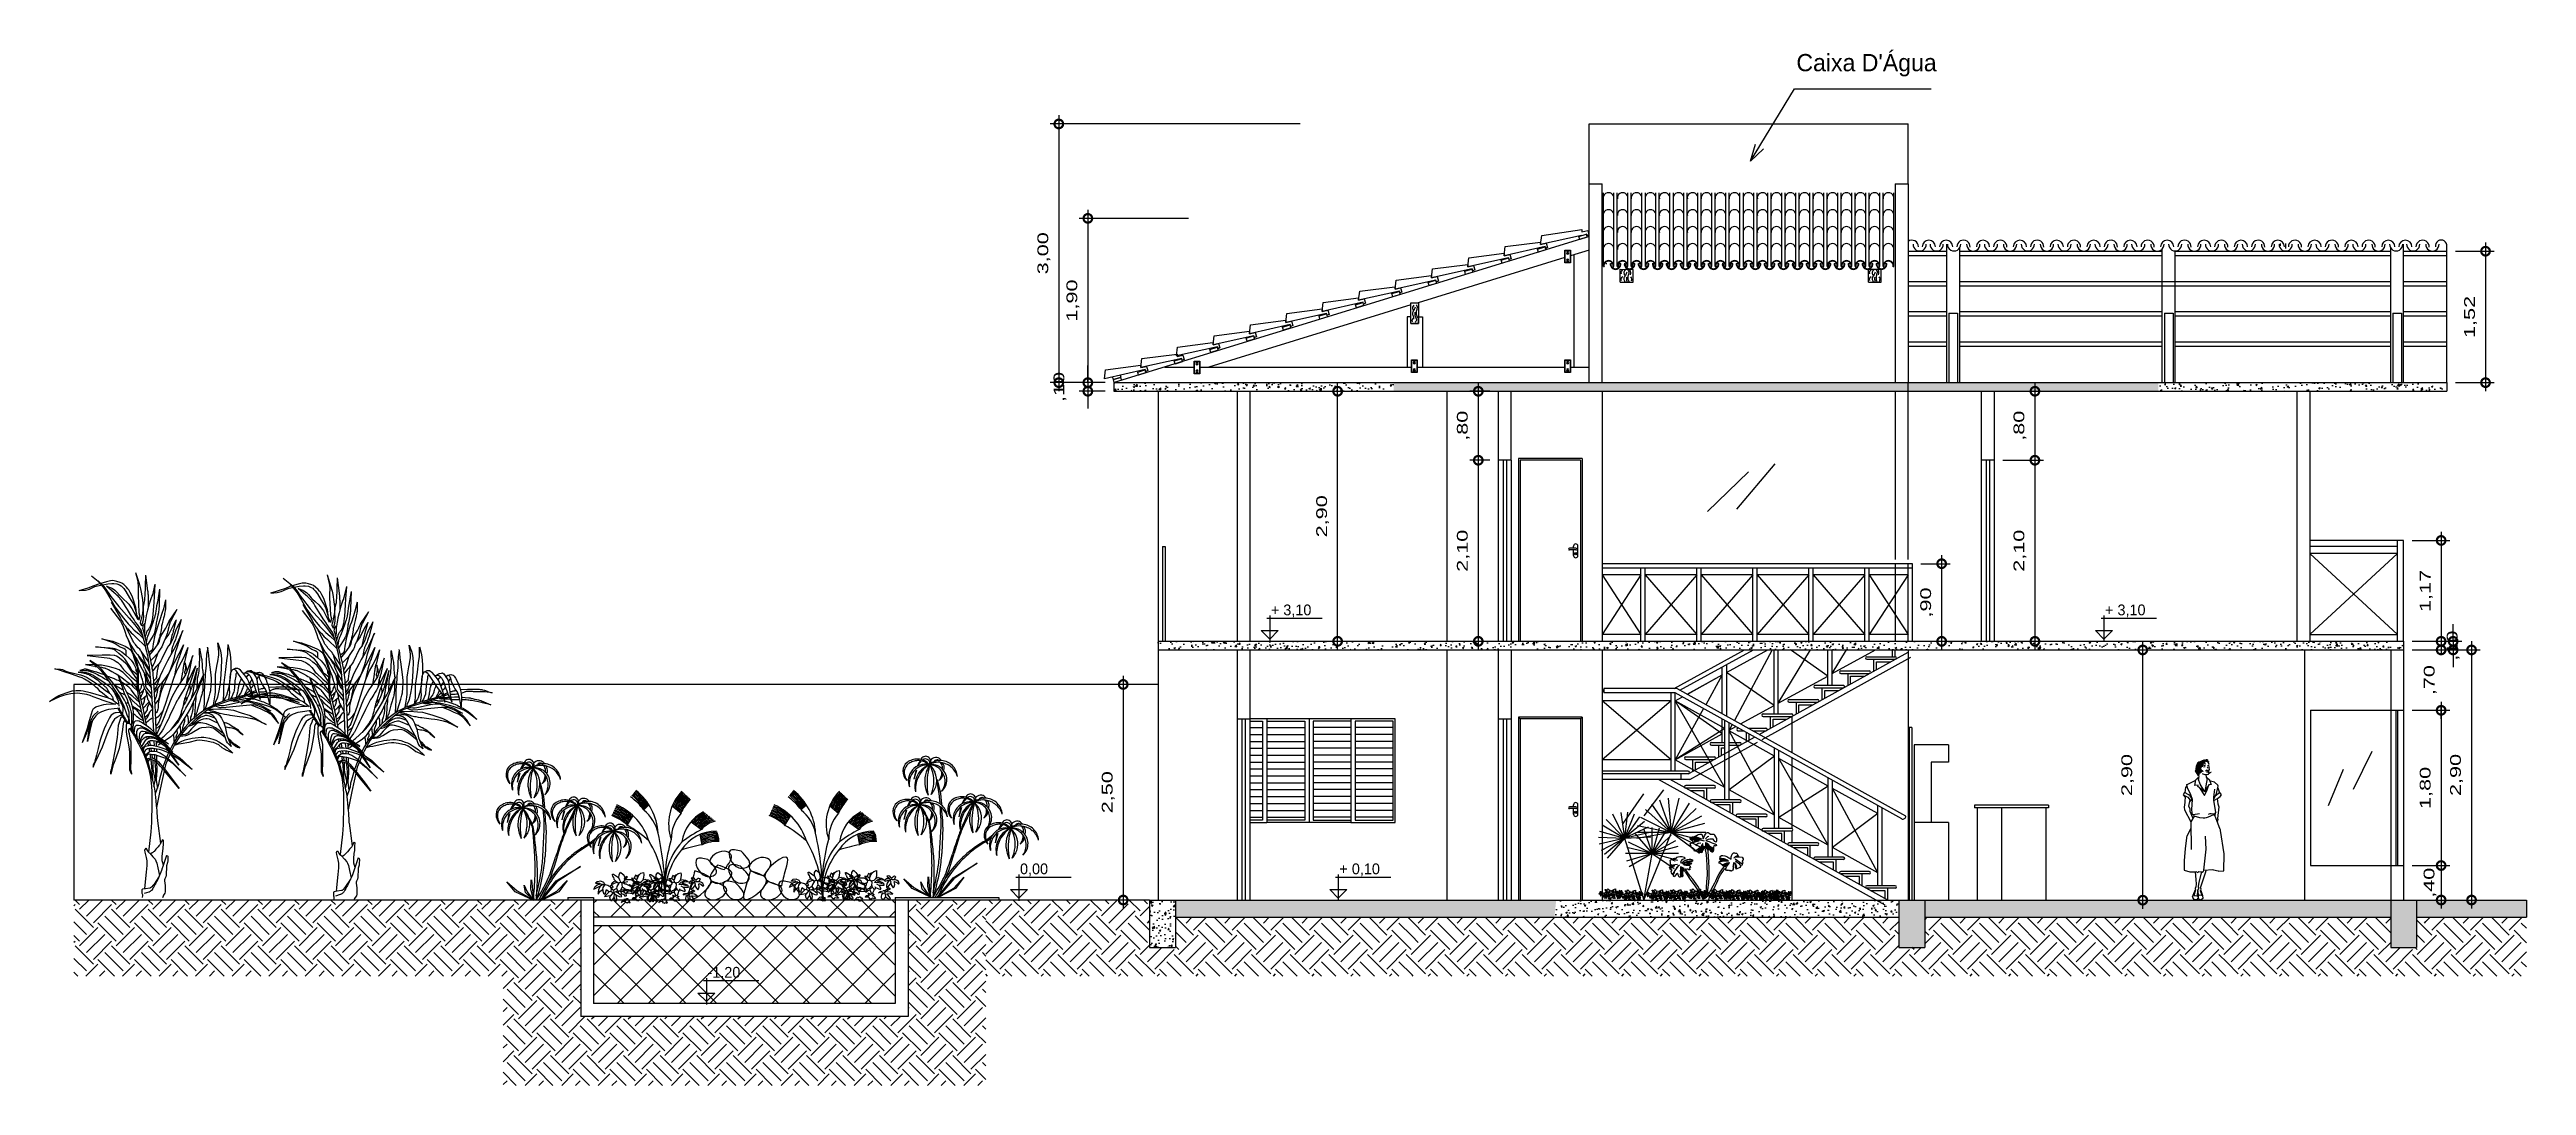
# Model space of a CAD drawing. Header units: millimetres. Extents: x 237 to 339, y 16 to 52.
# Drawn here: x 308.36 to 337.09, y 15.93 to 27.95 of the extents above; entities that cross this region are included whole.
import ezdxf

# ---------------------------------------------------------------- set-up
doc = ezdxf.new("R2010")
doc.units = ezdxf.units.MM
doc.header["$LTSCALE"] = 0.6
doc.header["$MEASUREMENT"] = 0
doc.linetypes.add('0', pattern=[0])
doc.layers.get('DEFPOINTS').update_dxf_attribs({"color": 253})
for name, color, linetype in [('0.1', 1, 'Continuous'), ('0.3', 3, 'Continuous'), ('01', 1, 'Continuous'), ('02', 2, 'Continuous'), ('AR-ALV', 5, 'Continuous'), ('AR-CTA', 1, 'Continuous'), ('AR-TXT', 2, 'Continuous'), ('BANHEIRA', 9, 'Continuous'), ('CAULE', 32, 'Continuous'), ('COBERTURA', 32, 'Continuous'), ('guarda-corpo', 32, 'Continuous'), ('NIVELC', 2, 'Continuous'), ('PALMEIRA', 76, 'Continuous'), ('PESSOAS', 154, 'Continuous')]:
    doc.layers.add(name, color=color, linetype=linetype)
doc.styles.add('stylUS BT', font='stylu.ttf', dxfattribs={"width": 1.5})
doc.dimstyles.new('ARQ_100 1', dxfattribs={"dimtxt": 0.125, "dimasz": 0.2, "dimexe": 0.1, "dimexo": 0.1, "dimgap": 0.1, "dimtad": 1, "dimzin": 6, "dimtxsty": 'stylUS BT', "dimblk1": 'DOTSMALL', "dimblk2": 'DOTSMALL', "dimsah": 1, "dimcen": 0.09, "dimdle": 0.1, "dimclrd": 256, "dimclre": 256, "dimclrt": 2, "dimaunit": 1, "dimadec": 0, "dimazin": 0, "dimtfac": 1, "dimtmove": 2, "dimatfit": 3, "dimldrblk": 'OPEN30', "dimfxl": 1, "dimtolj": 1, "dimtzin": 0, "dimarcsym": 0})
pattern_1 = [(50, (5.52197, 72.06408), (0.18218467, -0.015939086), [0.01905, -0.20955]), (355, (5.52197, 72.06408), (-0.03524283, 0.19105664), [0.01524, -0.16764]), (100.451, (5.53715, 72.06275), (0.1469425, 0.17511669), [0.01619, -0.17809]), (46.1842, (5.52197, 72.11488), (0.27107904, -0.04204233), [0.028575, -0.314325]), (96.6356, (5.54456, 72.11138), (0.23740423, 0.24742556), [0.024285, -0.267135]), (351.184, (5.52197, 72.11488), (0.2374046, 0.24742512), [0.02286, -0.25146]), (21, (5.54737, 72.10218), (0.15161488, -0.10226552), [0.01905, -0.20955]), (326, (5.54737, 72.10218), (0.06180203, 0.18418797), [0.01524, -0.16764]), (71.4514, (5.56, 72.09366), (0.21341649, 0.08192286), [0.01619, -0.17809]), (37.5, (5.52197, 72.06408), (0.003088603, 0.084555039), [0, -0.165608, 0, -0.17018, 0, -0.168275]), (7.5, (5.52197, 72.06408), (0.066819663, 0.100180575), [0, -0.097028, 0, -0.161798, 0, -0.064135]), (327.5, (5.465325, 72.06408), (0.135590595, -0.005728744), [0, -0.0635, 0, -0.19812, 0, -0.26289]), (317.5, (5.43993, 72.06408), (0.14812918, 0.02542649), [0, -0.08255, 0, -0.131572, 0, -0.18669])]
pattern_2 = [(45, (5.52197, 72.06408), (3e-17, 0.4490128), [0.3175, -0.3175]), (45, (5.43778, 72.14827), (3e-17, 0.4490128), [0.3175, -0.3175]), (45, (5.3536, 72.23246), (3e-17, 0.4490128), [0.3175, -0.3175]), (135, (5.3536, 72.2886), (-0.4490128, 3e-17), [0.3175, -0.3175]), (135, (5.43778, 72.37278), (-0.4490128, 3e-17), [0.3175, -0.3175]), (135, (5.52197, 72.45697), (-0.4490128, 3e-17), [0.3175, -0.3175])]
pattern_3 = [(45, (5.52197, 72.06408), (-0.17960512, 0.17960512), []), (135, (5.52197, 72.06408), (-0.17960512, -0.17960512), [])]

msp = doc.modelspace()

# ---------------------------------------------------------------- texts
at = {"layer": 'AR-TXT', "attachment_point": 1}
for s, insert, char_height, width in [("{\\fStylus BT|b0|i0|c0|p34;Caixa D'Água}", (328.624, 27.896), 0.2, 1.7172), ('{\\fStylus BT|b0|i0|c0|p34;+ 3,10}', (322.527, 21.512), 0.125, 0.70208), ('{\\fStylus BT|b0|i0|c0|p34;+ 3,10}', (332.205, 21.512), 0.125, 0.70208), ('{\\fStylus BT|b0|i0|c0|p34;0,00}', (319.616, 18.509), 0.125, 0.7021), ('{\\fStylus BT|b0|i0|c0|p34;+ 0,10}', (323.322, 18.509), 0.125, 0.7021), ('{\\fStylus BT|b0|i0|c0|p34;-1,20}', (315.99, 17.309), 0.125, 0.7021)]:
    msp.add_mtext(s, dxfattribs=dict(at, insert=insert, char_height=char_height, width=width))

# ---------------------------------------------------------------- blocks, each defined once
blk = doc.blocks.new('maçaneta1')
for p, q in [((0.002, 0.11), (-0.073, 0.11)), ((0.002, 0.09), (-0.073, 0.09)), ((-0.025, 0.11), (-0.025, 0.135)), ((-0.025, 0.025), (-0.025, 0.09)), ((0.025, 0.025), (0.025, 0.135))]:
    blk.add_line(p, q)
for radius in [0.0132, 0.00817]:
    blk.add_circle((0, 0.046), radius)
for centre, radius, start, end in [((-0.073, 0.1), 0.01, 90, 270), ((0, 0.135), 0.025, 0, 180), ((0, 0.025), 0.025, 180, 0), ((0.002, 0.1), 0.01, 270, 90)]:
    blk.add_arc(centre, radius, start, end)
blk = doc.blocks.new('busch1')
for p, q in [((-11.9, 2.7), (-14.2, 1.6)), ((-13.7, 2.6), (-14.2, 1.6)), ((-13.7, 2.6), (-12.9, 3.3)), ((-12.8, 4.6), (-13.4, 4)), ((-13.4, 4.1), (-11.9, 4.1)), ((-12.9, 3.3), (-11.6, 3.7)), ((-11.5, 4.7), (-12.8, 4.6)), ((-12.3, 1.5), (-12.5, 0.6)), ((-12.5, 0.6), (-12.4, -0.2)), ((-12.4, -0.2), (-11.7, 0.9)), ((-11.8, 2.6), (-12.3, 1.5)), ((-11.9, 4.1), (-11.6, 3.7)), ((-11.8, 2.6), (-11.9, 2.7)), ((-10.7, 3.4), (-11.8, 2.6)), ((-11.7, 0.9), (-10.7, 1.6)), ((-11.6, 3.7), (-10.9, 3.7)), ((-10.3, 4.2), (-11.5, 4.7)), ((-10.9, 3.7), (-10.7, 3.4)), ((-10.7, 3.4), (-10.3, 3.4)), ((-10.7, 1.6), (-10.6, 2.4)), ((-10.7, 1.6), (-10.6, 0.8)), ((-10.6, 2.4), (-10, 3.1)), ((-10.6, 0.8), (-10.3, 0.1)), ((-10.3, 4.2), (-10.2, 3.7)), ((-10.2, 3.7), (-10.3, 3.4)), ((-10, 3.1), (-10.3, 3.4)), ((-10.3, 0.1), (-9.8, -0.3)), ((-9.7, 3.3), (-10.2, 3.7)), ((-9.6, 3.3), (-10, 3.1)), ((-8.2, 0.7), (-10, -1.2)), ((-9.8, -0.3), (-9.2, 1.6)), ((-8.8, 3.1), (-9.7, 3.3)), ((-9.2, 1.6), (-8.3, 0.7)), ((-8.3, 2.9), (-8.8, 3.1)), ((-7.9, 2.7), (-8.3, 2.9)), ((-8.3, 0.7), (-8.2, 0.7)), ((-7.5, 0.7), (-8.2, 0.7)), ((-7.3, 3.4), (-7.9, 2.7)), ((-7.9, 2.7), (-7.6, 2.2)), ((-6.6, 0.4), (-7.7, -0.9)), ((-6.9, 2.2), (-7.6, 2.2)), ((-7.6, 2.2), (-7.4, 1.7)), ((-7.4, 1.7), (-7.5, 0.7)), ((-7.5, 0.7), (-6.6, 0.4)), ((-7.1, 1.7), (-7.4, 1.7)), ((-7.3, 3.3), (-7, 4.1)), ((-7.3, 3.4), (-7.3, 3.3)), ((-7.3, 3.3), (-6.8, 2.4)), ((-6.8, 3.6), (-7.2, 3.4)), ((-6.8, 1.5), (-7.1, 1.7)), ((-7, 4.1), (-6.3, 4.7)), ((-6.9, 7.4), (-6.6, 7.4)), ((-6.9, 7.2), (-6.9, 7.4)), ((-6.8, 6.7), (-6.9, 7.2)), ((-6.8, 2.4), (-6.9, 2.2)), ((-6.6, 6.4), (-6.8, 6.7)), ((-5, 4.4), (-6.8, 3.6)), ((-6.6, 1.1), (-6.8, 1.5)), ((-6.6, 7.4), (-4.6, 6.2)), ((-6.6, 6.4), (-6.3, 5.6)), ((-6.3, 1.4), (-6.6, 1.1)), ((-6.6, 1.1), (-6.4, 0.4)), ((-6.6, 0.4), (-6.5, 0.4)), ((-6.4, 0.4), (-6.5, 0.4)), ((-6.5, 0.4), (-6.3, 0.1)), ((-5.5, 0.7), (-6.4, 0.4)), ((-6.3, 0.1), (-6.4, -1.5)), ((-6.3, 5.6), (-5.8, 4.9)), ((-6.3, 4.7), (-5.8, 4.9)), ((-5.4, 1.9), (-6.3, 1.4)), ((-6.3, 0.1), (-5.5, -0.6)), ((-5.8, 4.9), (-5, 4.4)), ((-4.9, 1), (-5.5, 0.7)), ((-5.5, 0.7), (-4.9, 0.4)), ((-5.3, 2.7), (-5.4, 1.9)), ((-5.4, 1.9), (-4.9, 1)), ((-4.5, 4), (-5.3, 2.7)), ((-5, 4.4), (-5, 4.4)), ((-5, 4.4), (-4.5, 4)), ((-4.9, 1), (-4.6, 0.7)), ((-4.9, 0.4), (-4.8, 0.4)), ((-4.6, 0.7), (-4.8, 0.4)), ((-4.8, 0.4), (-3.9, -0.3)), ((-4.6, 6.2), (-4.5, 6.1)), ((-4.1, 1), (-4.6, 0.7)), ((-4.5, 6.1), (-4.4, 7.4)), ((-4.1, 5.2), (-4.5, 6.1)), ((-4.5, 4), (-4.2, 4.3)), ((-4.4, 7.4), (-3.8, 8.3)), ((-4.2, 4.3), (-3.6, 4.4)), ((-3.6, 4.4), (-4.1, 5.2)), ((-3.7, 1.4), (-4.1, 1)), ((-4.1, 1), (-3.7, 0.7)), ((-3.8, 8.3), (-2.8, 7.4)), ((-3.6, 1.8), (-3.7, 1.4)), ((-3.7, 1.4), (-3, 1.4)), ((-3.5, 0.8), (-3.7, 0.7)), ((-3.7, 0.7), (-3.4, -0.2)), ((-3.6, 4.4), (-3.3, 4.1)), ((-3.4, 2.1), (-3.6, 1.8)), ((-2.9, 0.6), (-3.5, 0.8)), ((-3.2, 2.6), (-3.4, 2.1)), ((-3.2, 4.2), (-3.3, 4.1)), ((-3.3, 4.1), (-3.3, 3.3)), ((-3.3, 3.3), (-3.2, 2.7)), ((-2.8, 4.2), (-3.2, 4.2)), ((-3.2, 2.7), (-3.2, 2.6)), ((-3.2, 2.6), (-2, 1.7)), ((-3, 1.4), (-2.6, 1.3)), ((-2.5, 0.7), (-2.9, 0.6)), ((-2.8, 7.4), (-2.4, 6.8)), ((-2.2, 5.3), (-2.8, 4.4)), ((-2.8, 4.4), (-2.7, 4.3)), ((-2.7, 4.3), (-2.8, 4.2)), ((-2.6, 4), (-2.8, 4.2)), ((-2.7, 4.3), (-1, 4.6)), ((-2.1, 3.7), (-2.6, 4)), ((-2, 1.7), (-2.6, 1.3)), ((-2.6, 1.3), (-2.6, 0.9)), ((-2.6, 0.9), (-2.5, 0.7)), ((-1.9, 1.1), (-2.5, 0.7)), ((-2.5, 0.7), (-2.5, 0.7)), ((-2.5, 0.7), (-1.8, 0.1)), ((-2.4, 6.8), (-2.1, 6.2)), ((-2.1, 6.2), (-2.3, 5.6)), ((-2.3, 5.6), (-2.2, 5.3)), ((-2.2, 5.3), (-2.1, 5.3)), ((-2.1, 6.2), (-1.4, 6.7)), ((-1.2, 6.4), (-2.1, 5.3)), ((-2.1, 5.3), (-2, 5.3)), ((-1.5, 3.6), (-2.1, 3.7)), ((0.5, 5.3), (-2, 5.3)), ((-2, 1.7), (-2, 1.7)), ((-2, 1.7), (-1.5, 1.6)), ((-2, 1.7), (-2, 1.3)), ((-2, 1.3), (-1.9, 1.1)), ((-1.8, 1.1), (-1.9, 1.1)), ((-1.3, 1.4), (-1.8, 1.1)), ((-1.1, 0.7), (-1.8, 0.1)), ((-1.8, 0.1), (-1.7, -0.2)), ((-1.1, 0.1), (-1.7, -0.2)), ((-1.5, 3.6), (-0.6, 3.3)), ((-1.5, 1.6), (-1.3, 1.4)), ((-1.5, 1.6), (-1.2, 1.6)), ((-1.4, 6.7), (-1.2, 6.4)), ((-1.2, 1.6), (-1.3, 1.4)), ((-1.3, 1.4), (-1.3, 1.3)), ((-1.3, 1.3), (-1.1, 0.7)), ((-1.2, 1.6), (-0.9, 1.5)), ((-0.6, 1.1), (-1.1, 0.7)), ((-0.7, 0.1), (-1.1, 0.1)), ((-0.9, 1.5), (-0.1, 1.3)), ((-0.9, 1.5), (-0.6, 1.1)), ((0.8, -0.1), (-0.7, 0.1)), ((-0.6, 3.3), (-0.3, 3.4)), ((-0.6, 3.3), (-0.2, 3)), ((-0.6, 1.1), (-0.2, 1.1)), ((-0.3, 3.4), (0, 3.3)), ((-0.2, 3), (0, 3)), ((-0.1, 1.3), (-0.2, 1.1)), ((-0.2, 1.1), (0.3, 0.7)), ((0.4, 1.4), (-0.1, 1.3)), ((0, 3.3), (0, 3)), ((0, 3), (0.3, 2.7)), ((0.7, 3.2), (0.3, 2.7)), ((0.3, 2.7), (0.4, 2.4)), ((0.3, 0.7), (0.5, 0.7)), ((0.4, 2.4), (0.7, 2.1)), ((0.6, 1.6), (0.4, 1.4)), ((0.4, 1.4), (0.7, 0.9)), ((0.7, 5.8), (0.5, 5.9)), ((1.7, 4.3), (0.5, 5.3)), ((0.7, 0.9), (0.5, 0.7)), ((0.5, 0.7), (0.8, -0.1)), ((0.7, 2.1), (0.6, 1.6)), ((1.7, 5.9), (0.7, 5.8)), ((0.7, 5.8), (1.8, 4.2)), ((1.1, 3.2), (0.7, 3.2)), ((0.7, 2.1), (0.9, 2.1)), ((1, 1.2), (0.7, 0.9)), ((1.1, 2.6), (0.9, 2.1)), ((0.9, 2.1), (1, 1.2)), ((1, 1.2), (1.4, 0.9)), ((1.4, 0.8), (1, -0.2)), ((1, -0.2), (1.6, 0.3)), ((1.5, 3.7), (1.1, 3.2)), ((1.1, 3.2), (1.1, 2.6)), ((1.9, 1.1), (1.4, 0.8)), ((1.4, 0.9), (1.4, 0.8)), ((1.6, 3.7), (1.5, 3.7)), ((1.7, 4.2), (1.6, 3.7)), ((1.6, 0.3), (2.2, 0.6)), ((2, 7), (1.7, 6.2)), ((1.7, 6.2), (1.7, 5.9)), ((1.7, 5.9), (2.4, 5.4)), ((1.7, 4.2), (1.7, 4.3)), ((2.5, 4.4), (1.8, 4.2)), ((2.4, 1.3), (1.9, 1.1)), ((2.5, 6.7), (2, 7)), ((2.2, 0.6), (2.6, 0.7)), ((2.7, 6), (2.4, 5.4)), ((2.4, 5.4), (2.5, 4.4)), ((2.6, 1.7), (2.4, 1.3)), ((2.4, 1.3), (2.6, 1.2)), ((2.5, 6.7), (3.1, 7.3)), ((2.5, 6.7), (2.6, 6.2)), ((3, 4.1), (2.5, 4.4)), ((2.6, 6.2), (2.7, 6)), ((2.6, 1.7), (2.6, 1.7)), ((2.7, 1.7), (2.6, 1.7)), ((2.9, 1.2), (2.6, 1.2)), ((2.6, 1.2), (2.6, 0.7)), ((2.6, 0.7), (3.2, -0.8)), ((2.7, 6), (3.4, 7.3)), ((3, 2.1), (2.7, 1.7)), ((3.1, 1.4), (2.9, 1.2)), ((4.1, 4.4), (3, 4.1)), ((3, 4.1), (3.4, 3.7)), ((3.3, 2.4), (3, 2.2)), ((3, 2.2), (3, 2.1)), ((3.1, 7.3), (3.4, 7.3)), ((3.5, 1.7), (3.1, 1.4)), ((3.3, 2.4), (3.4, 3.7)), ((3.3, 2.4), (3.3, 2.2)), ((3.3, 2.2), (3.5, 1.7)), ((3.4, 7.3), (4.1, 7.8)), ((3.5, 1.7), (4.3, 1)), ((3.9, -0.2), (4.2, 0.5)), ((4.1, 7.8), (5.1, 8.1)), ((4.9, 5.1), (4.1, 4.4)), ((4.2, 0.5), (4.3, 1)), ((4.3, 3.5), (5.3, 4.4)), ((6.1, 3.4), (4.3, 3.5)), ((4.6, 1), (4.3, 1)), ((4.8, 1.6), (4.6, 1.9)), ((4.8, 1.6), (4.6, 1)), ((4.8, 1.6), (6.7, 0.8)), ((5.1, 6.1), (4.9, 5.1)), ((6, 5.4), (4.9, 5.1)), ((4.9, 5.1), (4.9, 5.2)), ((5.1, 8.1), (5.2, 7.4)), ((5.2, 7.4), (5.1, 6.1)), ((5.3, 4.4), (6.3, 4.9)), ((6.1, 2.4), (5.3, 2.9)), ((5.9, 4.1), (5.4, 3.9)), ((6, 4.4), (5.9, 4.1)), ((5.9, 4.1), (6.5, 3.9)), ((6, 5.4), (6.9, 5.3)), ((6.3, 4.4), (6, 4.4)), ((6, -0.5), (6.5, 0.1)), ((7.4, 3), (6.1, 3.4)), ((6.1, 2.4), (6.2, 2.5)), ((6.1, 2.4), (6.8, 1.3)), ((6.2, 2.5), (7.4, 2.5)), ((6.3, 4.9), (6.8, 4.9)), ((7.9, 4.6), (6.3, 4.4)), ((6.5, 3.9), (7.5, 3.5)), ((6.5, 0.1), (7.7, 0.3)), ((6.7, 0.8), (6.8, 1.3)), ((6.9, 5.3), (7.7, 4.8)), ((7.4, 2.5), (8.1, 2.6)), ((7.5, 3.5), (8, 3.1)), ((7.7, 4.8), (7.9, 4.6)), ((8.3, 0.3), (7.7, 0.3)), ((7.9, 4.6), (8.1, 4.5)), ((8.1, 2.6), (8, 3.1)), ((9, 4.9), (8.3, 4.4)), ((8.3, 4.4), (8.3, 4)), ((9.3, 4.3), (8.3, 4)), ((8.3, 0.4), (8.4, 0.4)), ((8.3, 0.4), (8.3, 0.3)), ((8.4, 0.4), (8.3, 0.3)), ((8.3, 0.3), (8.3, 0.2)), ((8.3, 0.2), (8.5, -0.2)), ((10, 1.4), (8.4, 0.4)), ((8.4, 0.4), (8.4, 0.4)), ((9.1, 0.1), (8.5, -0.2)), ((10.2, 5), (9, 4.9)), ((9.2, 3.3), (9, 2.4)), ((9, 2.4), (9, 1.8)), ((9, 1.8), (9.2, 1.6)), ((9.6, 6.1), (9.1, 6)), ((9.1, 6), (10.2, 5.2)), ((9.2, 1.6), (9.1, 1.5)), ((9.3, 0.3), (9.1, 0.1)), ((9.1, 0.1), (10.4, 0)), ((9.9, 4.2), (9.2, 3.3)), ((9.5, 1.9), (9.2, 1.6)), ((9.9, 4.2), (9.3, 4.3)), ((10.5, 1.1), (9.3, 0.3)), ((10.6, 3.4), (9.5, 1.9)), ((10.3, 6), (9.6, 6.1)), ((10.4, 4.3), (9.9, 4.2)), ((10, 1.4), (10.5, 1.1)), ((10.2, 5.2), (10.2, 5)), ((10.2, 5), (10.5, 4.5)), ((10.7, 5.5), (10.3, 6)), ((10.5, 4.5), (10.4, 4.3)), ((10.4, 4.3), (10.6, 3.8)), ((11, 4.7), (10.5, 4.5)), ((10.6, 3.8), (10.5, 3.5)), ((10.5, 3.5), (10.6, 3.4)), ((10.6, 3.4), (10.8, 2.7)), ((10.9, 5.2), (10.7, 5.5)), ((10.8, 2.7), (11.6, 1.5)), ((11.3, 5.5), (10.9, 5.2)), ((10.9, 5.2), (11, 4.7)), ((11, 4.7), (12.2, 4.7)), ((11.7, 5.9), (11.3, 5.5)), ((11.6, 1.5), (11.9, 1.9)), ((12.1, 6), (11.7, 5.9)), ((11.9, 1.9), (12.2, 2.7)), ((12.2, 3.9), (12, 3.8)), ((12.2, 2.7), (12, 3.8)), ((12.5, 5.8), (12.1, 6)), ((12.5, 5.8), (12.2, 4.9)), ((12.2, 4.9), (12.2, 4.7)), ((13.1, 4.4), (12.2, 4.7)), ((12.2, 3.9), (13, 3.6)), ((13, 3.6), (13.7, 2.9)), ((13.6, 4), (13.1, 4.4)), ((13.9, 3.2), (13.6, 4)), ((13.7, 2.9), (13.9, 3.2)), ((-10, -1.2), (-7.8, -0.8)), ((-7.9, -1.6), (-7.7, -0.9)), ((-7.7, -2.5), (-7.9, -1.6)), ((-7.8, -0.8), (-7.7, -0.9)), ((-7.4, -3), (-7.7, -2.5)), ((-6.5, -1.6), (-7.4, -3)), ((-6.4, -1.5), (-6.5, -1.6)), ((-6.4, -1.5), (-6.2, -1.9)), ((-6.2, -1.9), (-6, -2.4)), ((-6, -2.4), (-6, -2.7)), ((-5.6, -3.2), (-6, -2.7)), ((-5.6, -3.2), (-5.3, -2.7)), ((-5.5, -0.6), (-5.5, -0.6)), ((-5.5, -0.9), (-5.5, -0.6)), ((-5.5, -0.6), (-5.1, -0.8)), ((-5.3, -1.3), (-5.5, -0.9)), ((-5.2, -1.9), (-5.3, -1.3)), ((-5.3, -2.7), (-5.2, -1.9)), ((-5.1, -0.8), (-4.3, -1.1)), ((-4.3, -1.1), (-3.5, -1.3)), ((-3.9, -0.3), (-3.7, -0.3)), ((-3.4, -0.2), (-3.7, -0.3)), ((-3.7, -0.3), (-3.6, -0.7)), ((-3.6, -0.7), (-3.4, -1)), ((-3.6, -1.3), (-3.5, -1.3)), ((-3.3, -3.2), (-3.6, -3.6)), ((-3.4, -1), (-3.5, -1.3)), ((-3.5, -1.3), (-3.4, -1.4)), ((-2.6, -0.4), (-3.4, -0.2)), ((-2.7, -2.6), (-3.3, -3.1)), ((-3.3, -3.2), (-2.8, -3)), ((-3.3, -3.1), (-3.3, -3.2)), ((-2.8, -3), (-2.2, -2.9)), ((-2.5, -2.4), (-2.7, -2.6)), ((-2.3, -0.6), (-2.6, -0.4)), ((-2.4, -2.3), (-2.5, -2.3)), ((-2.5, -2.3), (-2.5, -2.4)), ((-2.4, -2.3), (-2.3, -2.1)), ((-2, -1), (-2.3, -0.6)), ((-2.3, -2.1), (-1.9, -2.2)), ((-2.2, -2.9), (-1.9, -2.9)), ((-1.7, -1.1), (-2, -1)), ((-1.9, -2.9), (-2, -3.3)), ((-2, -3.3), (-2, -3.4)), ((-2, -3.4), (-1.4, -3.5)), ((-1.9, -2.2), (-1.6, -2.1)), ((-1.7, -0.2), (-1.6, -0.9)), ((-1.6, -0.9), (-1.7, -1.1)), ((-1.6, -2.1), (-1.4, -1.9)), ((-1.4, -1.9), (-1, -1.9)), ((-1.4, -3.5), (-1.3, -3.7)), ((-1.3, -3.7), (-1.1, -3.5)), ((-1.1, -3.5), (-0.8, -3.4)), ((-1, -1.9), (-1, -2.3)), ((-1, -2.3), (-0.4, -2.4)), ((-0.8, -3.4), (-0.5, -3.5)), ((-0.3, -2.6), (-0.7, -2.9)), ((-0.7, -2.9), (-0.2, -3.5)), ((-0.5, -3.5), (-0.3, -3.7)), ((-0.4, -2.4), (-0.3, -2.6)), ((-0.1, -2.7), (-0.3, -2.6)), ((-0.2, -3.5), (-0.3, -3.7)), ((1.2, -1.6), (0.7, -2)), ((0.7, -2), (0.8, -2.2)), ((0.8, -0.1), (1, -0.2)), ((2.1, -2.1), (0.8, -2.2)), ((2.1, -1.6), (1.2, -1.6)), ((1.8, -0.7), (2.2, -1.5)), ((2.2, -0.7), (1.8, -0.7)), ((2.2, -1.5), (2.1, -1.6)), ((2.7, -2.9), (2.1, -2.1)), ((2.5, -0.8), (2.2, -0.7)), ((2.8, -1.2), (2.5, -0.8)), ((3.4, -2.8), (2.7, -2.9)), ((3.2, -0.8), (2.8, -1.2)), ((3.6, -0.7), (3.2, -0.8)), ((3.4, -2.6), (3.6, -2.3)), ((3.4, -2.8), (3.4, -2.6)), ((3.5, -1.5), (3.9, -1.3)), ((3.8, -1.7), (3.5, -1.5)), ((3.6, -0.7), (3.9, -0.2)), ((3.6, -0.7), (4.3, -1)), ((3.6, -2.3), (4, -2.5)), ((4, -1.7), (3.8, -1.7)), ((3.9, -1.3), (4.1, -1.2)), ((4.3, -1.9), (4, -1.7)), ((4, -2.5), (4.5, -2.5)), ((4.1, -1.2), (4.3, -1)), ((4.6, -2.2), (4.3, -1.9)), ((4.5, -2.5), (4.8, -2.5)), ((4.8, -2.5), (4.6, -2.2)), ((4.8, -2.5), (4.9, -2.6)), ((6.8, -0.3), (6, -0.5)), ((6.8, -0.3), (7.6, -0.4)), ((7, -1.2), (6.9, -1.7)), ((6.9, -1.7), (6.9, -2.4)), ((6.9, -2.4), (7.3, -2.8)), ((7.7, -0.6), (7, -1.2)), ((7.3, -2.8), (7.4, -3.3)), ((7.7, -3.2), (7.4, -3.3)), ((7.6, -0.4), (7.7, -0.6)), ((8.3, -0.6), (7.7, -0.6)), ((8.6, -1.9), (7.7, -3.2)), ((8.5, -0.2), (8.3, -0.6)), ((8.3, -0.6), (8.4, -0.8)), ((8.4, -0.8), (9.3, -0.9)), ((8.4, -0.8), (8.6, -1.9)), ((8.6, -1.9), (9.8, -2.8)), ((9.7, -0.9), (9.3, -0.9)), ((9.3, -0.9), (10.4, -2.6)), ((11.2, -1), (9.7, -0.9)), ((9.8, -2.8), (10.2, -3.2)), ((10.4, -2.6), (10.2, -3.2)), ((10.4, 0), (11.3, -0.7)), ((11.3, -0.7), (11.2, -1))]:
    blk.add_line(p, q)
for centre, start, end in [((-10.3, 4.2), 12.8043, 67.5333), ((0.5, 5.3), 49.844, 89.647)]:
    blk.add_arc(centre, 0.00000961, start, end)
blk = doc.blocks.new('arvorevista17')
for p, q in [((-0.274, 0.815), (-0.257, 0.824)), ((-0.264, 0.805), (-0.274, 0.815)), ((-0.271, 0.906), (-0.259, 0.909)), ((-0.267, 0.873), (-0.271, 0.906)), ((-0.265, 0.873), (-0.267, 0.873)), ((-0.249, 0.873), (-0.265, 0.873)), ((-0.265, 0.793), (-0.264, 0.805)), ((-0.255, 0.786), (-0.265, 0.793)), ((-0.264, 0.769), (-0.255, 0.786)), ((-0.245, 0.762), (-0.264, 0.769)), ((-0.259, 0.909), (-0.241, 0.918)), ((-0.257, 0.824), (-0.237, 0.833)), ((-0.245, 0.91), (-0.255, 0.891)), ((-0.255, 0.891), (-0.255, 0.878)), ((-0.244, 0.864), (-0.249, 0.873)), ((-0.243, 0.754), (-0.245, 0.762)), ((-0.234, 0.86), (-0.244, 0.864)), ((-0.229, 0.757), (-0.243, 0.754)), ((-0.241, 0.918), (-0.213, 0.922)), ((-0.235, 0.915), (-0.241, 0.899)), ((-0.241, 0.899), (-0.241, 0.873)), ((-0.24, 0.744), (-0.229, 0.757)), ((-0.216, 0.747), (-0.24, 0.744)), ((-0.237, 0.833), (-0.211, 0.839)), ((-0.225, 0.838), (-0.234, 0.86)), ((-0.219, 0.917), (-0.228, 0.9)), ((-0.228, 0.9), (-0.227, 0.866)), ((-0.219, 0.732), (-0.216, 0.747)), ((-0.211, 0.721), (-0.219, 0.732)), ((-0.211, 0.897), (-0.214, 0.847)), ((-0.213, 0.922), (-0.203, 0.922)), ((-0.203, 0.917), (-0.211, 0.897)), ((-0.211, 0.839), (-0.185, 0.85)), ((-0.206, 0.707), (-0.211, 0.721)), ((-0.205, 0.922), (-0.169, 0.938)), ((-0.203, 0.922), (-0.178, 0.914)), ((-0.2, 0.899), (-0.202, 0.855)), ((-0.187, 0.912), (-0.2, 0.899)), ((-0.186, 0.898), (-0.194, 0.85)), ((-0.172, 0.721), (-0.194, 0.707)), ((-0.18, 0.802), (-0.19, 0.783)), ((-0.173, 0.91), (-0.186, 0.898)), ((-0.185, 0.85), (-0.138, 0.859)), ((-0.177, 0.889), (-0.181, 0.876)), ((-0.181, 0.876), (-0.181, 0.854)), ((-0.153, 0.82), (-0.18, 0.802)), ((-0.178, 0.914), (-0.128, 0.895)), ((-0.169, 0.897), (-0.177, 0.889)), ((-0.149, 0.74), (-0.172, 0.721)), ((-0.167, 0.878), (-0.171, 0.855)), ((-0.169, 0.938), (-0.153, 0.951)), ((-0.159, 0.903), (-0.169, 0.897)), ((-0.158, 0.891), (-0.167, 0.878)), ((-0.142, 0.898), (-0.158, 0.891)), ((-0.147, 0.881), (-0.157, 0.857)), ((-0.154, 0.689), (-0.149, 0.72)), ((-0.153, 0.951), (-0.131, 0.954)), ((-0.117, 0.826), (-0.153, 0.82)), ((-0.131, 0.755), (-0.149, 0.74)), ((-0.149, 0.72), (-0.136, 0.743)), ((-0.128, 0.892), (-0.147, 0.881)), ((-0.145, 0.722), (-0.128, 0.696)), ((-0.133, 0.877), (-0.143, 0.86)), ((-0.138, 0.732), (-0.117, 0.695)), ((-0.136, 0.743), (-0.132, 0.754)), ((-0.115, 0.887), (-0.133, 0.877)), ((-0.133, 0.745), (-0.106, 0.697)), ((-0.131, 0.954), (-0.115, 0.953)), ((-0.112, 0.777), (-0.131, 0.755)), ((-0.128, 0.895), (-0.106, 0.886)), ((-0.127, 0.758), (-0.103, 0.709)), ((-0.118, 0.766), (-0.097, 0.718)), ((-0.115, 0.953), (-0.099, 0.956)), ((-0.101, 0.8), (-0.112, 0.777)), ((-0.11, 0.775), (-0.092, 0.73)), ((-0.105, 0.785), (-0.084, 0.735)), ((-0.086, 0.817), (-0.101, 0.8)), ((-0.1, 0.798), (-0.08, 0.743)), ((-0.099, 0.956), (-0.094, 0.94)), ((-0.094, 0.94), (-0.089, 0.924)), ((-0.078, 0.722), (-0.094, 0.717)), ((-0.091, 0.807), (-0.08, 0.762)), ((-0.089, 0.924), (-0.086, 0.902)), ((-0.086, 0.902), (-0.085, 0.886)), ((-0.085, 0.886), (-0.075, 0.893)), ((-0.076, 0.748), (-0.079, 0.734)), ((-0.079, 0.734), (-0.078, 0.722)), ((-0.075, 0.769), (-0.076, 0.748)), ((-0.075, 0.893), (-0.061, 0.93)), ((-0.057, 0.776), (-0.075, 0.773)), ((-0.075, 0.773), (-0.075, 0.769)), ((-0.061, 0.93), (-0.046, 0.953)), ((-0.035, 0.659), (-0.057, 0.776)), ((-0.036, 0.759), (-0.057, 0.776)), ((-0.046, 0.806), (-0.052, 0.775)), ((-0.031, 0.822), (-0.05, 0.829)), ((-0.048, 0.827), (-0.046, 0.806)), ((-0.046, 0.953), (-0.031, 0.972)), ((-0.018, 0.917), (-0.046, 0.886)), ((-0.043, 0.864), (-0.045, 0.862)), ((-0.045, 0.862), (-0.013, 0.855)), ((-0.038, 0.793), (-0.044, 0.768)), ((-0.032, 0.87), (-0.043, 0.864)), ((-0.037, 0.822), (-0.038, 0.793)), ((-0.022, 0.741), (-0.036, 0.759)), ((-0.028, 0.793), (-0.035, 0.76)), ((-0.008, 0.878), (-0.032, 0.87)), ((-0.031, 0.972), (-0.017, 0.979)), ((-0.01, 0.809), (-0.031, 0.822)), ((-0.026, 0.818), (-0.028, 0.793)), ((-0.017, 0.783), (-0.025, 0.749)), ((-0.02, 0.723), (-0.022, 0.741)), ((-0.007, 0.726), (-0.02, 0.723)), ((0.003, 0.921), (-0.018, 0.917)), ((-0.017, 0.979), (-0.007, 0.977)), ((-0.015, 0.809), (-0.017, 0.783)), ((-0.006, 0.772), (-0.017, 0.728)), ((-0.013, 0.855), (0.008, 0.848)), ((-0.011, 0.715), (-0.013, 0.725)), ((0.027, 0.772), (-0.01, 0.809)), ((0.017, 0.883), (-0.008, 0.878)), ((-0.007, 0.977), (0.008, 0.97)), ((0.015, 0.725), (-0.007, 0.726)), ((-0.004, 0.802), (-0.006, 0.772)), ((0.004, 0.767), (-0.004, 0.728)), ((0.007, 0.789), (0.004, 0.767)), ((0.008, 0.97), (0.027, 0.955)), ((0.008, 0.848), (0.037, 0.834)), ((0.016, 0.757), (0.008, 0.727)), ((0.029, 0.719), (0.015, 0.725)), ((0.018, 0.779), (0.016, 0.757)), ((0.027, 0.751), (0.016, 0.725)), ((0.039, 0.884), (0.017, 0.883)), ((0.037, 0.744), (0.026, 0.723)), ((0.027, 0.955), (0.043, 0.954)), ((0.05, 0.761), (0.027, 0.772)), ((0.03, 0.769), (0.027, 0.751)), ((0.03, 0.701), (0.029, 0.719)), ((0.041, 0.724), (0.03, 0.713)), ((0.037, 0.834), (0.061, 0.824)), ((0.041, 0.765), (0.037, 0.744)), ((0.064, 0.881), (0.039, 0.884)), ((0.053, 0.73), (0.04, 0.7)), ((0.044, 0.737), (0.041, 0.724)), ((0.043, 0.954), (0.064, 0.953)), ((0.049, 0.762), (0.044, 0.737)), ((0.06, 0.721), (0.048, 0.697)), ((0.065, 0.739), (0.05, 0.761)), ((0.056, 0.752), (0.053, 0.73)), ((0.068, 0.721), (0.059, 0.696)), ((0.064, 0.739), (0.06, 0.721)), ((0.061, 0.824), (0.087, 0.816)), ((0.064, 0.953), (0.08, 0.953)), ((0.072, 0.87), (0.064, 0.881)), ((0.069, 0.741), (0.068, 0.721)), ((0.07, 0.762), (0.069, 0.741)), ((0.073, 0.784), (0.07, 0.762)), ((0.088, 0.848), (0.072, 0.87)), ((0.082, 0.789), (0.073, 0.784)), ((0.08, 0.953), (0.083, 0.939)), ((0.109, 0.78), (0.082, 0.789)), ((0.083, 0.939), (0.096, 0.916)), ((0.087, 0.816), (0.106, 0.806)), ((0.105, 0.839), (0.088, 0.848)), ((0.096, 0.916), (0.114, 0.892)), ((0.111, 0.864), (0.105, 0.839)), ((0.106, 0.806), (0.113, 0.791)), ((0.113, 0.791), (0.109, 0.78)), ((0.114, 0.892), (0.111, 0.864)), ((-0.569, 0.474), (-0.556, 0.487)), ((-0.562, 0.45), (-0.569, 0.474)), ((-0.553, 0.439), (-0.562, 0.45)), ((-0.56, 0.479), (-0.555, 0.451)), ((-0.558, 0.573), (-0.547, 0.585)), ((-0.553, 0.549), (-0.558, 0.573)), ((-0.556, 0.487), (-0.544, 0.498)), ((-0.555, 0.52), (-0.553, 0.549)), ((-0.547, 0.506), (-0.555, 0.52)), ((-0.541, 0.439), (-0.553, 0.439)), ((-0.551, 0.489), (-0.551, 0.455)), ((-0.547, 0.585), (-0.528, 0.584)), ((-0.534, 0.503), (-0.547, 0.506)), ((-0.544, 0.498), (-0.528, 0.505)), ((-0.544, 0.413), (-0.531, 0.432)), ((-0.541, 0.395), (-0.544, 0.413)), ((-0.543, 0.496), (-0.543, 0.463)), ((-0.531, 0.432), (-0.541, 0.439)), ((-0.529, 0.369), (-0.541, 0.395)), ((-0.533, 0.5), (-0.535, 0.469)), ((-0.513, 0.368), (-0.529, 0.369)), ((-0.528, 0.584), (-0.517, 0.601)), ((-0.528, 0.584), (-0.516, 0.579)), ((-0.528, 0.505), (-0.514, 0.508)), ((-0.507, 0.391), (-0.527, 0.378)), ((-0.521, 0.506), (-0.526, 0.48)), ((-0.508, 0.508), (-0.519, 0.482)), ((-0.517, 0.601), (-0.499, 0.606)), ((-0.505, 0.403), (-0.517, 0.396)), ((-0.508, 0.378), (-0.517, 0.37)), ((-0.516, 0.579), (-0.493, 0.568)), ((-0.514, 0.508), (-0.49, 0.515)), ((-0.512, 0.353), (-0.513, 0.368)), ((-0.496, 0.511), (-0.51, 0.486)), ((-0.499, 0.412), (-0.509, 0.408)), ((-0.501, 0.403), (-0.508, 0.378)), ((-0.49, 0.426), (-0.501, 0.403)), ((-0.494, 0.423), (-0.5, 0.42)), ((-0.499, 0.606), (-0.477, 0.607)), ((-0.493, 0.568), (-0.487, 0.566)), ((-0.48, 0.365), (-0.493, 0.346)), ((-0.49, 0.515), (-0.454, 0.519)), ((-0.476, 0.447), (-0.49, 0.426)), ((-0.482, 0.439), (-0.49, 0.436)), ((-0.487, 0.566), (-0.487, 0.566)), ((-0.474, 0.451), (-0.482, 0.448)), ((-0.469, 0.38), (-0.48, 0.365)), ((-0.477, 0.607), (-0.473, 0.604)), ((-0.463, 0.468), (-0.476, 0.447)), ((-0.473, 0.604), (-0.459, 0.619)), ((-0.463, 0.468), (-0.471, 0.465)), ((-0.457, 0.383), (-0.469, 0.38)), ((-0.45, 0.487), (-0.463, 0.468)), ((-0.455, 0.481), (-0.462, 0.478)), ((-0.459, 0.619), (-0.445, 0.627)), ((-0.444, 0.377), (-0.457, 0.383)), ((-0.441, 0.494), (-0.455, 0.489)), ((-0.426, 0.504), (-0.45, 0.487)), ((-0.428, 0.502), (-0.449, 0.497)), ((-0.445, 0.627), (-0.419, 0.631)), ((-0.437, 0.353), (-0.444, 0.377)), ((-0.419, 0.631), (-0.389, 0.63)), ((-0.407, 0.554), (-0.409, 0.548)), ((-0.409, 0.548), (-0.404, 0.54)), ((-0.409, 0.371), (-0.405, 0.392)), ((-0.406, 0.347), (-0.409, 0.371)), ((-0.408, 0.422), (-0.405, 0.447)), ((-0.405, 0.392), (-0.408, 0.422)), ((-0.4, 0.567), (-0.407, 0.554)), ((-0.405, 0.447), (-0.403, 0.485)), ((-0.405, 0.41), (-0.385, 0.398)), ((-0.405, 0.388), (-0.383, 0.372)), ((-0.405, 0.379), (-0.379, 0.355)), ((-0.404, 0.54), (-0.394, 0.54)), ((-0.404, 0.423), (-0.38, 0.407)), ((-0.404, 0.399), (-0.382, 0.385)), ((-0.403, 0.447), (-0.373, 0.429)), ((-0.402, 0.436), (-0.378, 0.42)), ((-0.402, 0.37), (-0.388, 0.343)), ((-0.401, 0.48), (-0.364, 0.462)), ((-0.401, 0.458), (-0.368, 0.44)), ((-0.392, 0.581), (-0.4, 0.567)), ((-0.399, 0.468), (-0.368, 0.451)), ((-0.394, 0.54), (-0.378, 0.551)), ((-0.382, 0.588), (-0.392, 0.581)), ((-0.389, 0.63), (-0.358, 0.62)), ((-0.362, 0.591), (-0.382, 0.588)), ((-0.37, 0.426), (-0.381, 0.397)), ((-0.381, 0.397), (-0.379, 0.375)), ((-0.38, 0.535), (-0.355, 0.515)), ((-0.379, 0.375), (-0.376, 0.358)), ((-0.378, 0.551), (-0.372, 0.56)), ((-0.372, 0.56), (-0.359, 0.569)), ((-0.37, 0.539), (-0.345, 0.515)), ((-0.366, 0.436), (-0.37, 0.426)), ((-0.363, 0.449), (-0.366, 0.436)), ((-0.328, 0.396), (-0.365, 0.439)), ((-0.346, 0.602), (-0.362, 0.591)), ((-0.362, 0.544), (-0.344, 0.526)), ((-0.362, 0.512), (-0.348, 0.51)), ((-0.359, 0.569), (-0.355, 0.569)), ((-0.358, 0.62), (-0.347, 0.612)), ((-0.355, 0.569), (-0.339, 0.578)), ((-0.354, 0.55), (-0.339, 0.536)), ((-0.271, 0.348), (-0.349, 0.459)), ((-0.348, 0.51), (-0.333, 0.507)), ((-0.347, 0.612), (-0.346, 0.602)), ((-0.342, 0.555), (-0.328, 0.54)), ((-0.339, 0.578), (-0.329, 0.58)), ((-0.339, 0.514), (-0.285, 0.513)), ((-0.333, 0.56), (-0.32, 0.544)), ((-0.333, 0.507), (-0.315, 0.506)), ((-0.331, 0.517), (-0.283, 0.521)), ((-0.317, 0.449), (-0.33, 0.442)), ((-0.329, 0.58), (-0.313, 0.587)), ((-0.266, 0.299), (-0.328, 0.396)), ((-0.313, 0.545), (-0.327, 0.534)), ((-0.325, 0.565), (-0.311, 0.549)), ((-0.321, 0.524), (-0.259, 0.53)), ((-0.306, 0.449), (-0.317, 0.449)), ((-0.316, 0.533), (-0.299, 0.541)), ((-0.315, 0.506), (-0.297, 0.507)), ((-0.313, 0.587), (-0.283, 0.591)), ((-0.297, 0.552), (-0.313, 0.545)), ((-0.312, 0.568), (-0.302, 0.553)), ((-0.31, 0.529), (-0.293, 0.536)), ((-0.289, 0.438), (-0.306, 0.449)), ((-0.3, 0.569), (-0.293, 0.556)), ((-0.295, 0.554), (-0.297, 0.552)), ((-0.297, 0.507), (-0.276, 0.5)), ((-0.277, 0.553), (-0.295, 0.554)), ((-0.295, 0.548), (-0.289, 0.538)), ((-0.292, 0.572), (-0.287, 0.557)), ((-0.289, 0.538), (-0.27, 0.539)), ((-0.275, 0.439), (-0.289, 0.438)), ((-0.283, 0.591), (-0.263, 0.59)), ((-0.283, 0.573), (-0.278, 0.557)), ((-0.281, 0.508), (-0.282, 0.502)), ((-0.273, 0.522), (-0.281, 0.508)), ((-0.265, 0.472), (-0.281, 0.471)), ((-0.281, 0.471), (-0.281, 0.461)), ((-0.281, 0.461), (-0.274, 0.453)), ((-0.269, 0.557), (-0.277, 0.553)), ((-0.276, 0.5), (-0.271, 0.484)), ((-0.274, 0.453), (-0.275, 0.439)), ((-0.274, 0.574), (-0.27, 0.558)), ((-0.253, 0.522), (-0.273, 0.522)), ((-0.271, 0.484), (-0.265, 0.472)), ((-0.27, 0.539), (-0.252, 0.538)), ((-0.245, 0.56), (-0.269, 0.557)), ((-0.265, 0.574), (-0.263, 0.56)), ((-0.263, 0.59), (-0.238, 0.583)), ((-0.256, 0.574), (-0.257, 0.56)), ((-0.245, 0.573), (-0.253, 0.56)), ((-0.252, 0.538), (-0.253, 0.522)), ((-0.235, 0.563), (-0.245, 0.56)), ((-0.24, 0.572), (-0.242, 0.563)), ((-0.238, 0.583), (-0.235, 0.563)), ((-0.194, 0.707), (-0.206, 0.707)), ((-0.14, 0.69), (-0.154, 0.689)), ((-0.149, 0.707), (-0.139, 0.692)), ((-0.128, 0.689), (-0.14, 0.69)), ((-0.124, 0.691), (-0.128, 0.689)), ((-0.116, 0.691), (-0.124, 0.691)), ((-0.101, 0.682), (-0.116, 0.691)), ((-0.098, 0.706), (-0.101, 0.682)), ((-0.094, 0.717), (-0.098, 0.706)), ((-0.022, 0.503), (-0.035, 0.659)), ((-0.026, 0.263), (-0.017, 0.365)), ((-0.017, 0.365), (-0.022, 0.503)), ((-0.006, 0.62), (-0.011, 0.715)), ((0.003, 0.559), (-0.006, 0.62)), ((0.006, 0.464), (0.003, 0.559)), ((0.005, 0.328), (0.007, 0.405)), ((0.007, 0.405), (0.006, 0.464)), ((0.047, 0.694), (0.03, 0.701)), ((0.059, 0.696), (0.047, 0.694)), ((0.126, 0.336), (0.149, 0.378)), ((0.146, 0.548), (0.157, 0.559)), ((0.15, 0.547), (0.146, 0.548)), ((0.146, 0.323), (0.168, 0.365)), ((0.149, 0.536), (0.15, 0.547)), ((0.165, 0.531), (0.149, 0.536)), ((0.149, 0.378), (0.2, 0.454)), ((0.157, 0.559), (0.168, 0.56)), ((0.16, 0.598), (0.165, 0.615)), ((0.174, 0.562), (0.16, 0.598)), ((0.165, 0.615), (0.166, 0.633)), ((0.175, 0.53), (0.165, 0.531)), ((0.166, 0.633), (0.184, 0.644)), ((0.166, 0.607), (0.179, 0.565)), ((0.168, 0.56), (0.194, 0.565)), ((0.168, 0.365), (0.202, 0.415)), ((0.175, 0.61), (0.186, 0.566)), ((0.178, 0.516), (0.175, 0.53)), ((0.188, 0.516), (0.178, 0.516)), ((0.184, 0.644), (0.204, 0.647)), ((0.188, 0.609), (0.194, 0.566)), ((0.193, 0.506), (0.188, 0.516)), ((0.201, 0.509), (0.193, 0.506)), ((0.194, 0.565), (0.226, 0.567)), ((0.194, 0.521), (0.2, 0.509)), ((0.2, 0.454), (0.227, 0.487)), ((0.201, 0.608), (0.203, 0.568)), ((0.206, 0.497), (0.201, 0.509)), ((0.202, 0.415), (0.223, 0.445)), ((0.204, 0.647), (0.233, 0.642)), ((0.205, 0.526), (0.224, 0.49)), ((0.231, 0.484), (0.206, 0.497)), ((0.214, 0.605), (0.213, 0.569)), ((0.216, 0.53), (0.239, 0.487)), ((0.226, 0.6), (0.223, 0.57)), ((0.223, 0.445), (0.252, 0.466)), ((0.226, 0.567), (0.287, 0.564)), ((0.228, 0.534), (0.248, 0.494)), ((0.245, 0.488), (0.231, 0.484)), ((0.238, 0.598), (0.232, 0.569)), ((0.233, 0.642), (0.263, 0.632)), ((0.24, 0.538), (0.254, 0.504)), ((0.248, 0.593), (0.242, 0.569)), ((0.26, 0.51), (0.245, 0.488)), ((0.245, 0.444), (0.246, 0.452)), ((0.258, 0.43), (0.245, 0.444)), ((0.246, 0.452), (0.259, 0.479)), ((0.261, 0.587), (0.252, 0.568)), ((0.252, 0.543), (0.26, 0.511)), ((0.27, 0.427), (0.258, 0.43)), ((0.259, 0.479), (0.299, 0.538)), ((0.269, 0.52), (0.26, 0.51)), ((0.27, 0.582), (0.262, 0.567)), ((0.263, 0.632), (0.293, 0.613)), ((0.263, 0.545), (0.268, 0.52)), ((0.299, 0.538), (0.269, 0.52)), ((0.279, 0.577), (0.27, 0.566)), ((0.278, 0.435), (0.27, 0.427)), ((0.276, 0.546), (0.277, 0.526)), ((0.289, 0.428), (0.278, 0.435)), ((0.285, 0.572), (0.279, 0.566)), ((0.286, 0.546), (0.284, 0.53)), ((0.3, 0.43), (0.289, 0.428)), ((0.293, 0.613), (0.31, 0.602)), ((0.296, 0.546), (0.293, 0.534)), ((0.307, 0.419), (0.3, 0.43)), ((0.317, 0.427), (0.307, 0.419)), ((0.31, 0.602), (0.325, 0.59)), ((0.331, 0.42), (0.317, 0.427)), ((0.325, 0.59), (0.326, 0.605)), ((0.326, 0.605), (0.327, 0.625)), ((0.327, 0.625), (0.341, 0.664)), ((0.337, 0.429), (0.331, 0.42)), ((0.344, 0.423), (0.337, 0.429)), ((0.341, 0.664), (0.349, 0.675)), ((0.352, 0.448), (0.344, 0.423)), ((0.345, 0.441), (0.348, 0.441)), ((0.346, 0.448), (0.35, 0.447)), ((0.348, 0.458), (0.352, 0.456)), ((0.349, 0.675), (0.36, 0.684)), ((0.349, 0.466), (0.354, 0.465)), ((0.351, 0.505), (0.355, 0.505)), ((0.351, 0.496), (0.355, 0.497)), ((0.351, 0.476), (0.356, 0.476)), ((0.352, 0.514), (0.358, 0.515)), ((0.352, 0.488), (0.355, 0.489)), ((0.357, 0.474), (0.352, 0.448)), ((0.353, 0.539), (0.358, 0.539)), ((0.353, 0.532), (0.36, 0.533)), ((0.353, 0.524), (0.36, 0.525)), ((0.361, 0.529), (0.356, 0.503)), ((0.356, 0.503), (0.357, 0.474)), ((0.357, 0.545), (0.361, 0.529)), ((0.36, 0.684), (0.372, 0.684)), ((0.363, 0.613), (0.366, 0.611)), ((0.364, 0.609), (0.38, 0.62)), ((0.366, 0.618), (0.371, 0.615)), ((0.372, 0.684), (0.389, 0.681)), ((0.372, 0.625), (0.376, 0.621)), ((0.39, 0.504), (0.372, 0.534)), ((0.38, 0.543), (0.376, 0.53)), ((0.379, 0.632), (0.385, 0.625)), ((0.38, 0.62), (0.39, 0.624)), ((0.387, 0.535), (0.38, 0.523)), ((0.385, 0.596), (0.417, 0.575)), ((0.391, 0.527), (0.385, 0.517)), ((0.388, 0.638), (0.396, 0.628)), ((0.389, 0.681), (0.403, 0.68)), ((0.389, 0.569), (0.406, 0.554)), ((0.394, 0.518), (0.389, 0.507)), ((0.39, 0.624), (0.408, 0.627)), ((0.394, 0.48), (0.39, 0.504)), ((0.399, 0.507), (0.393, 0.497)), ((0.394, 0.466), (0.394, 0.48)), ((0.395, 0.446), (0.394, 0.466)), ((0.403, 0.495), (0.395, 0.485)), ((0.409, 0.453), (0.395, 0.446)), ((0.405, 0.485), (0.396, 0.476)), ((0.407, 0.476), (0.396, 0.466)), ((0.397, 0.645), (0.405, 0.628)), ((0.407, 0.465), (0.397, 0.456)), ((0.403, 0.68), (0.414, 0.67)), ((0.406, 0.554), (0.432, 0.533)), ((0.407, 0.649), (0.416, 0.628)), ((0.408, 0.627), (0.436, 0.628)), ((0.433, 0.464), (0.409, 0.453)), ((0.414, 0.67), (0.415, 0.662)), ((0.415, 0.662), (0.432, 0.633)), ((0.415, 0.653), (0.427, 0.628)), ((0.417, 0.575), (0.43, 0.563)), ((0.43, 0.563), (0.47, 0.535)), ((0.432, 0.633), (0.441, 0.629)), ((0.432, 0.533), (0.461, 0.502)), ((0.449, 0.473), (0.433, 0.464)), ((0.436, 0.628), (0.484, 0.621)), ((0.46, 0.486), (0.449, 0.473)), ((0.461, 0.502), (0.46, 0.486)), ((0.466, 0.5), (0.461, 0.502)), ((0.482, 0.503), (0.466, 0.5)), ((0.47, 0.535), (0.489, 0.533)), ((0.483, 0.523), (0.482, 0.503)), ((0.486, 0.53), (0.483, 0.523)), ((0.484, 0.621), (0.501, 0.597)), ((0.5, 0.577), (0.484, 0.57)), ((0.484, 0.57), (0.487, 0.554)), ((0.492, 0.536), (0.486, 0.53)), ((0.487, 0.554), (0.492, 0.536)), ((0.501, 0.597), (0.5, 0.577)), ((-0.507, 0.337), (-0.512, 0.353)), ((-0.493, 0.346), (-0.507, 0.337)), ((-0.428, 0.329), (-0.437, 0.353)), ((-0.416, 0.33), (-0.428, 0.329)), ((-0.404, 0.343), (-0.416, 0.33)), ((-0.392, 0.337), (-0.404, 0.343)), ((-0.381, 0.334), (-0.392, 0.337)), ((-0.376, 0.358), (-0.381, 0.334)), ((-0.233, 0.301), (-0.271, 0.348)), ((-0.196, 0.205), (-0.266, 0.299)), ((-0.161, 0.203), (-0.233, 0.301)), ((-0.137, 0.117), (-0.196, 0.205)), ((-0.094, 0.087), (-0.161, 0.203)), ((-0.094, 0.04), (-0.137, 0.117)), ((-0.054, 0.015), (-0.094, 0.087)), ((-0.075, -0.002), (-0.094, 0.04)), ((-0.054, 0.015), (-0.039, 0.11)), ((-0.039, 0.11), (-0.026, 0.263)), ((-0.036, 0.031), (0.007, 0.1)), ((-0.025, 0.048), (-0.012, 0.148)), ((-0.012, 0.148), (0.001, 0.252)), ((0, 0), (0.01, 0.048)), ((0.001, 0.252), (0.005, 0.328)), ((0.007, 0.1), (0.031, 0.142)), ((0.01, 0.048), (0.026, 0.077)), ((0.026, 0.077), (0.045, 0.116)), ((0.031, 0.142), (0.064, 0.205)), ((0.045, 0.116), (0.071, 0.159)), ((0.064, 0.205), (0.086, 0.248)), ((0.071, 0.159), (0.091, 0.2)), ((0.086, 0.248), (0.101, 0.278)), ((0.091, 0.2), (0.115, 0.248)), ((0.101, 0.278), (0.126, 0.336)), ((0.115, 0.248), (0.131, 0.281)), ((0.131, 0.281), (0.146, 0.323))]:
    blk.add_line(p, q)
blk = doc.blocks.new('arvorevista14')
at = {"linetype": '0'}
for points in [[(-11.7, 48.77), (-11.7, 48.77)], [(-11.14, 48.74), (-11.14, 48.74)], [(-10.08, 51.97), (-10.08, 51.97)], [(-9.47, 51.54), (-9.47, 51.54)], [(-8.11, 52.99), (-8.11, 52.99)], [(-8.04, 49.06), (-8.04, 49.06)], [(-7.79, 52.38), (-7.79, 52.38)], [(-6.41, 49.06), (-6.41, 49.06), (-7.43, 45.57)], [(-6.71, 48.92), (-6.71, 48.92), (-7.43, 45.57)], [(-7.43, 48.62), (-7.43, 48.62)], [(-5.08, 52.56), (-5.08, 52.56), (-5.7, 51.54), (-6.21, 50.52)], [(-6, 52.7), (-6, 52.7)], [(-5.9, 53.29), (-5.9, 53.29)], [(-4.57, 52.41), (-4.57, 52.41), (-5.49, 51.39), (-5.8, 50.66)], [(-5.12, 50.99), (-5.12, 50.99)], [(-4.78, 52.99), (-4.78, 52.99)], [(-4.75, 50.48), (-4.75, 50.48)], [(-4.52, 49.08), (-4.52, 49.08)], [(-4.37, 52.56), (-4.37, 52.56)], [(-4.21, 48.77), (-4.21, 48.77)], [(-3.68, 52.3), (-3.68, 52.3)], [(-3.66, 54.19), (-3.66, 54.19)], [(-3.57, 53.21), (-3.57, 53.21)], [(-3.46, 52.67), (-3.46, 52.67)], [(-2.68, 48.25), (-2.68, 48.25)], [(-2.54, 53.29), (-2.54, 53.29)], [(-2.05, 49.78), (-2.05, 49.78)], [(-2.03, 54.16), (-2.03, 54.16)], [(-1.94, 48.25), (-1.94, 48.25)], [(-1.82, 50.96), (-1.82, 50.96)], [(-1.72, 51.1), (-1.72, 51.1)], [(-1.72, 50.96), (-1.72, 50.96)], [(-1.62, 51.1), (-1.62, 51.1)], [(-1.62, 50.96), (-1.62, 50.96)], [(-1.62, 49.73), (-1.62, 49.73)], [(-1.52, 50.96), (-1.52, 50.96)], [(-1.45, 52.46), (-1.45, 52.46)], [(-1.41, 51.25), (-1.41, 51.25)], [(-1.41, 51.1), (-1.41, 51.1)], [(-1.41, 51.1), (-1.41, 51.1)], [(-1.41, 51.1), (-1.41, 51.1)], [(-1.31, 51.1), (-1.31, 51.1)], [(-1.31, 51.1), (-1.31, 51.1)], [(-1.31, 50.96), (-1.31, 50.96)], [(-1.21, 51.25), (-1.21, 51.25)], [(-1.21, 51.2), (-1.21, 51.2)], [(-1.21, 51.2), (-1.21, 51.2)], [(-1.21, 51.1), (-1.21, 51.1)], [(-0.95, 52.89), (-0.95, 52.89)], [(-0.68, 53.2), (-0.68, 53.2)], [(-0.6, 49.61), (-0.6, 49.61)], [(-0.14, 49.68), (-0.14, 49.68)], [(-0.09, 48.04), (-0.09, 48.04)], [(0.32, 51.83), (0.32, 51.83)], [(0.55, 51.91), (0.55, 51.91)], [(0.66, 50.62), (0.66, 50.62)], [(0.67, 52.68), (0.67, 52.68)], [(0.73, 48.19), (0.73, 48.19)], [(0.79, 52.42), (0.79, 52.42)], [(0.99, 50.92), (0.99, 50.92)], [(1.44, 53.87), (1.44, 53.87)], [(1.54, 52.99), (1.54, 52.99)], [(2.07, 52.82), (2.07, 52.82)], [(2.43, 53.48), (2.43, 53.48)], [(2.46, 52.41), (2.46, 52.41)], [(2.46, 49.5), (2.46, 49.5)], [(2.87, 51.97), (2.87, 51.97)], [(2.97, 51.97), (2.97, 51.97)], [(2.97, 49.94), (2.97, 49.94)], [(3.17, 52.7), (3.17, 52.7)], [(3.27, 52.7), (3.27, 52.7)], [(3.35, 51.15), (3.35, 51.15)], [(3.38, 48.33), (3.38, 48.33)], [(3.48, 51.97), (3.48, 51.97)], [(3.58, 50.23), (3.58, 50.23)], [(3.58, 49.5), (3.58, 49.5)], [(3.6, 49.86), (3.6, 49.86)], [(4.04, 51.17), (4.04, 51.17)], [(4.09, 48.92), (4.09, 48.92)], [(4.27, 49.56), (4.27, 49.56)], [(4.29, 50.23), (4.29, 50.23)], [(6.97, 50.22), (6.97, 50.22)], [(7.46, 50.78), (7.46, 50.78)], [(-10.18, 45.13), (-10.18, 45.13)], [(-10.18, 44.98), (-10.18, 44.98)], [(-9.51, 45.94), (-9.51, 45.94)], [(-9.16, 42.51), (-9.16, 42.51)], [(-9.16, 42.51), (-9.16, 42.51)], [(-9.01, 45.77), (-9.01, 45.77)], [(-7.54, 38.61), (-7.54, 38.61)], [(-7.09, 43.49), (-7.09, 43.49)], [(-6.82, 40.61), (-6.82, 40.61)], [(-6.82, 40.61), (-6.82, 40.61)], [(-6.68, 43.36), (-6.68, 43.36)], [(-6.41, 46.29), (-6.41, 46.29)], [(-5.9, 46), (-5.9, 46)], [(-5.9, 38.58), (-5.9, 38.58)], [(-3.21, 43.74), (-3.21, 43.74)], [(-2.35, 43.81), (-2.35, 43.81)], [(-1.94, 39.38), (-1.94, 39.38)], [(-1.94, 39.38), (-1.94, 39.38)], [(-0.8, 39.59), (-0.8, 39.59)], [(-0.8, 39.59), (-0.8, 39.59)], [(0.27, 43.76), (0.27, 43.76)], [(1.27, 43.66), (1.27, 43.66)], [(2.66, 36.23), (2.66, 36.23), (2.38, 40.04), (1.4, 45.24)], [(1.54, 45.44), (1.54, 45.44), (2.8, 40.04), (3.22, 35.83)], [(2.25, 45.13), (2.25, 45.13)], [(2.36, 45.13), (2.36, 45.13)], [(2.69, 45.62), (2.69, 45.62)], [(2.82, 45.5), (2.82, 45.5)], [(2.97, 46.15), (2.97, 46.15)], [(3.27, 46), (3.27, 46)], [(3.27, 40.76), (3.27, 40.76)], [(3.27, 40.76), (3.27, 40.76)], [(3.3, 47.22), (3.3, 47.22)], [(3.68, 46.83), (3.68, 46.83)], [(3.78, 47.75), (3.78, 47.75)], [(4.59, 45.29), (4.59, 45.29)], [(5.31, 45.42), (5.31, 45.42)], [(9.21, 38.43), (9.21, 38.43)], [(9.39, 46.59), (9.39, 46.59)], [(9.39, 46.59), (9.39, 46.59)], [(11.43, 38.72), (11.43, 38.72)], [(12.55, 38.43), (12.55, 38.43)], [(13.66, 39.63), (13.66, 39.63)], [(13.76, 38.65), (13.76, 38.65)], [(14.79, 38.72), (14.79, 38.72)], [(15.3, 39.59), (15.3, 39.59)], [(16.37, 38.32), (16.37, 38.32)], [(16.65, 38.63), (16.65, 38.63)], [(18.77, 39.3), (18.77, 39.3)], [(18.87, 38.43), (18.87, 38.43)], [(19.76, 38.91), (19.76, 38.91)], [(-15.57, 33.19), (-15.57, 33.19)], [(-15.01, 33.15), (-15.01, 33.15)], [(-14.05, 29.55), (-14.05, 29.55)], [(-14.05, 29.4), (-14.05, 29.4)], [(-13.95, 36.39), (-13.95, 36.39)], [(-13.39, 30.36), (-13.39, 30.36)], [(-13.34, 35.95), (-13.34, 35.95)], [(-12.88, 30.18), (-12.88, 30.18)], [(-11.99, 37.41), (-11.99, 37.41)], [(-11.91, 33.48), (-11.91, 33.48)], [(-11.67, 36.79), (-11.67, 36.79)], [(-10.28, 33.48), (-10.28, 33.48), (-11.3, 29.98)], [(-10.59, 33.33), (-10.59, 33.33), (-11.3, 29.98)], [(-11.3, 33.04), (-11.3, 33.04)], [(-10.28, 30.71), (-10.28, 30.71)], [(-8.96, 36.97), (-8.96, 36.97), (-9.57, 35.95), (-10.08, 34.93)], [(-9.87, 37.12), (-9.87, 37.12)], [(-9.77, 37.7), (-9.77, 37.7)], [(-9.77, 30.42), (-9.77, 30.42)], [(-8.45, 36.83), (-8.45, 36.83), (-9.36, 35.81), (-9.67, 35.08)], [(-8.99, 35.4), (-8.99, 35.4)], [(-8.65, 37.41), (-8.65, 37.41)], [(-8.62, 34.9), (-8.62, 34.9)], [(-8.39, 33.5), (-8.39, 33.5)], [(-8.24, 36.97), (-8.24, 36.97)], [(-8.08, 33.18), (-8.08, 33.18)], [(-7.55, 36.72), (-7.55, 36.72)], [(-7.44, 37.63), (-7.44, 37.63)], [(-7.33, 37.09), (-7.33, 37.09)], [(-6.56, 32.66), (-6.56, 32.66)], [(-6.41, 37.7), (-6.41, 37.7)], [(-5.92, 34.19), (-5.92, 34.19)], [(-5.82, 32.66), (-5.82, 32.66)], [(-5.7, 35.37), (-5.7, 35.37)], [(-5.59, 35.52), (-5.59, 35.52)], [(-5.59, 35.37), (-5.59, 35.37)], [(-5.49, 35.52), (-5.49, 35.52)], [(-5.49, 35.37), (-5.49, 35.37)], [(-5.49, 34.15), (-5.49, 34.15)], [(-5.39, 35.37), (-5.39, 35.37)], [(-5.32, 36.88), (-5.32, 36.88)], [(-5.29, 35.66), (-5.29, 35.66)], [(-5.29, 35.52), (-5.29, 35.52)], [(-5.29, 35.52), (-5.29, 35.52)], [(-5.29, 35.52), (-5.29, 35.52)], [(-5.19, 35.52), (-5.19, 35.52)], [(-5.19, 35.52), (-5.19, 35.52)], [(-5.19, 35.37), (-5.19, 35.37)], [(-5.18, 35.03), (-5.18, 35.03)], [(-5.08, 35.66), (-5.08, 35.66)], [(-5.08, 35.62), (-5.08, 35.62)], [(-5.08, 35.62), (-5.08, 35.62)], [(-5.08, 35.52), (-5.08, 35.52)], [(-5.04, 35.23), (-5.04, 35.23)], [(-4.83, 37.3), (-4.83, 37.3)], [(-4.55, 37.61), (-4.55, 37.61)], [(-4.48, 34.03), (-4.48, 34.03)], [(-4.01, 34.1), (-4.01, 34.1)], [(-3.96, 32.46), (-3.96, 32.46)], [(-3.56, 36.24), (-3.56, 36.24)], [(-3.32, 36.32), (-3.32, 36.32)], [(-3.22, 35.04), (-3.22, 35.04)], [(-3.2, 37.1), (-3.2, 37.1)], [(-3.15, 32.6), (-3.15, 32.6)], [(-3.08, 36.84), (-3.08, 36.84)], [(-2.88, 35.33), (-2.88, 35.33)], [(-2.43, 38.28), (-2.43, 38.28)], [(-2.33, 37.41), (-2.33, 37.41)], [(-2.23, 30.16), (-2.23, 30.16)], [(-2.03, 30.37), (-2.03, 30.37)], [(-1.8, 37.23), (-1.8, 37.23)], [(-1.62, 29.55), (-1.62, 29.55)], [(-1.52, 29.55), (-1.52, 29.55)], [(-1.44, 37.89), (-1.44, 37.89)], [(-1.41, 36.83), (-1.41, 36.83)], [(-1.41, 33.91), (-1.41, 33.91)], [(-1.18, 30.04), (-1.18, 30.04)], [(-1.06, 29.92), (-1.06, 29.92)], [(-1.01, 36.39), (-1.01, 36.39)], [(-0.91, 36.39), (-0.91, 36.39)], [(-0.91, 34.35), (-0.91, 34.35)], [(-0.91, 30.56), (-0.91, 30.56)], [(-0.7, 37.12), (-0.7, 37.12)], [(-0.6, 37.12), (-0.6, 37.12)], [(-0.6, 30.42), (-0.6, 30.42)], [(-0.57, 31.63), (-0.57, 31.63)], [(-0.53, 35.57), (-0.53, 35.57)], [(-0.5, 32.75), (-0.5, 32.75)], [(-0.4, 36.39), (-0.4, 36.39)], [(-0.29, 34.64), (-0.29, 34.64)], [(-0.29, 33.91), (-0.29, 33.91)], [(-0.27, 34.28), (-0.27, 34.28)], [(-0.2, 31.25), (-0.2, 31.25)], [(-0.09, 32.17), (-0.09, 32.17)], [(0.17, 35.59), (0.17, 35.59)], [(0.22, 33.33), (0.22, 33.33)], [(0.4, 33.97), (0.4, 33.97)], [(0.42, 34.64), (0.42, 34.64)], [(0.72, 29.71), (0.72, 29.71)], [(1.43, 29.84), (1.43, 29.84)], [(2.66, 35.03), (2.66, 35.03)], [(3.06, 29.8), (3.06, 29.8)], [(3.1, 34.64), (3.1, 34.64)], [(3.22, 34.43), (3.22, 34.43)], [(3.59, 35.19), (3.59, 35.19)], [(3.72, 29.52), (3.72, 29.52)], [(5.52, 31), (5.52, 31)], [(5.52, 31), (5.52, 31)], [(5.63, 34.21), (5.63, 34.21)], [(6.19, 34.17), (6.19, 34.17)], [(7.15, 30.56), (7.15, 30.56)], [(7.15, 30.42), (7.15, 30.42)], [(7.25, 37.41), (7.25, 37.41)], [(7.81, 31.38), (7.81, 31.38)], [(7.86, 36.97), (7.86, 36.97)], [(8.32, 31.2), (8.32, 31.2)], [(9.29, 34.5), (9.29, 34.5)], [(9.53, 37.81), (9.53, 37.81)], [(10.92, 34.5), (10.92, 34.5), (9.9, 31)], [(10.61, 34.35), (10.61, 34.35), (9.9, 31)], [(9.9, 34.06), (9.9, 34.06)], [(10.24, 28.92), (10.24, 28.92)], [(10.65, 28.8), (10.65, 28.8)], [(10.92, 31.73), (10.92, 31.73)], [(12.24, 37.99), (12.24, 37.99), (11.63, 36.97), (11.12, 35.95)], [(11.33, 38.14), (11.33, 38.14)], [(11.43, 31.44), (11.43, 31.44)], [(12.75, 37.85), (12.75, 37.85), (11.84, 36.83), (11.53, 36.1)], [(12.21, 36.42), (12.21, 36.42)], [(12.58, 35.92), (12.58, 35.92)], [(12.81, 34.52), (12.81, 34.52)], [(12.96, 37.99), (12.96, 37.99)], [(13.12, 34.2), (13.12, 34.2)], [(13.65, 37.74), (13.65, 37.74)], [(13.87, 38.11), (13.87, 38.11)], [(14.11, 29.17), (14.11, 29.17)], [(14.64, 33.68), (14.64, 33.68)], [(14.71, 33.63), (14.71, 33.63)], [(14.98, 29.25), (14.98, 29.25)], [(15.27, 35.21), (15.27, 35.21)], [(15.38, 33.68), (15.38, 33.68)], [(15.41, 36.23), (15.41, 36.23)], [(15.5, 36.39), (15.5, 36.39)], [(15.61, 36.54), (15.61, 36.54)], [(15.61, 36.39), (15.61, 36.39)], [(15.71, 36.54), (15.71, 36.54)], [(15.71, 36.39), (15.71, 36.39)], [(15.71, 35.17), (15.71, 35.17)], [(15.81, 36.39), (15.81, 36.39)], [(15.88, 37.9), (15.88, 37.9)], [(15.91, 36.68), (15.91, 36.68)], [(15.91, 36.54), (15.91, 36.54)], [(15.91, 36.54), (15.91, 36.54)], [(15.91, 36.54), (15.91, 36.54)], [(16.01, 36.54), (16.01, 36.54)], [(16.01, 36.54), (16.01, 36.54)], [(16.01, 36.39), (16.01, 36.39)], [(16.12, 36.68), (16.12, 36.68)], [(16.12, 36.63), (16.12, 36.63)], [(16.12, 36.63), (16.12, 36.63)], [(16.12, 36.54), (16.12, 36.54)], [(16.72, 35.05), (16.72, 35.05)], [(17.19, 35.12), (17.19, 35.12)], [(17.24, 33.48), (17.24, 33.48)], [(17.6, 29.19), (17.6, 29.19)], [(17.64, 37.26), (17.64, 37.26)], [(17.88, 37.34), (17.88, 37.34)], [(17.98, 36.06), (17.98, 36.06)], [(18, 38.12), (18, 38.12)], [(18.05, 33.62), (18.05, 33.62)], [(18.12, 37.86), (18.12, 37.86)], [(18.32, 36.35), (18.32, 36.35)], [(18.59, 29.09), (18.59, 29.09)], [(19.4, 38.25), (19.4, 38.25)], [(19.58, 30.56), (19.58, 30.56)], [(19.68, 30.56), (19.68, 30.56)], [(19.78, 37.85), (19.78, 37.85)], [(19.78, 34.93), (19.78, 34.93)], [(20.02, 31.06), (20.02, 31.06)], [(20.14, 30.94), (20.14, 30.94)], [(20.19, 37.41), (20.19, 37.41)], [(20.29, 37.41), (20.29, 37.41)], [(20.29, 35.37), (20.29, 35.37)], [(20.29, 31.58), (20.29, 31.58)], [(20.5, 38.14), (20.5, 38.14)], [(20.6, 38.14), (20.6, 38.14)], [(20.6, 31.44), (20.6, 31.44)], [(20.63, 32.65), (20.63, 32.65)], [(20.67, 36.59), (20.67, 36.59)], [(20.7, 33.77), (20.7, 33.77)], [(20.8, 37.41), (20.8, 37.41)], [(20.91, 35.66), (20.91, 35.66)], [(20.91, 34.93), (20.91, 34.93)], [(20.93, 35.3), (20.93, 35.3)], [(21, 32.27), (21, 32.27)], [(21.11, 33.19), (21.11, 33.19)], [(21.37, 36.61), (21.37, 36.61)], [(21.42, 34.35), (21.42, 34.35)], [(21.6, 34.99), (21.6, 34.99)], [(21.62, 35.66), (21.62, 35.66)], [(21.92, 30.73), (21.92, 30.73)], [(22.63, 30.86), (22.63, 30.86)], [(24.29, 35.66), (24.29, 35.66)], [(24.79, 36.21), (24.79, 36.21)], [(26.72, 32.02), (26.72, 32.02)], [(26.72, 32.02), (26.72, 32.02)], [(27.73, 29.58), (27.73, 29.58)], [(29.37, 29.55), (29.37, 29.55)], [(32.83, 29.25), (32.83, 29.25)], [(33.83, 28.86), (33.83, 28.86)], [(-13.03, 26.92), (-13.03, 26.92)], [(-13.03, 26.92), (-13.03, 26.92)], [(-10.96, 27.9), (-10.96, 27.9)], [(-10.69, 25.03), (-10.69, 25.03)], [(-10.69, 25.03), (-10.69, 25.03)], [(-10.55, 27.78), (-10.55, 27.78)], [(-7.09, 28.15), (-7.09, 28.15)], [(-6.22, 28.23), (-6.22, 28.23)], [(-5.82, 23.8), (-5.82, 23.8)], [(-5.82, 23.8), (-5.82, 23.8)], [(-4.68, 24.01), (-4.68, 24.01)], [(-4.68, 24.01), (-4.68, 24.01)], [(-3.6, 28.17), (-3.6, 28.17)], [(-2.61, 28.07), (-2.61, 28.07)], [(-1.4, 27.42), (-1.4, 27.42)], [(-1.12, 27.62), (-1.12, 27.62)], [(-1.05, 24), (-1.05, 24)], [(-0.63, 24.09), (-0.63, 24.09)], [(-0.6, 25.18), (-0.6, 25.18)], [(-0.6, 25.18), (-0.6, 25.18)], [(2.52, 16.81), (2.52, 16.81), (3.08, 27.22)], [(3.78, 27.02), (3.78, 27.02), (3.36, 16.81)], [(8.17, 27.94), (8.17, 27.94)], [(8.17, 27.94), (8.17, 27.94)], [(9.81, 23.62), (9.81, 23.62)], [(10.23, 23.62), (10.23, 23.62)], [(10.51, 26.05), (10.51, 26.05)], [(10.51, 26.05), (10.51, 26.05)], [(11.6, 27.15), (11.6, 27.15)], [(11.66, 28.3), (11.66, 28.3)], [(15.38, 24.82), (15.38, 24.82)], [(15.38, 24.82), (15.38, 24.82)], [(16.52, 25.03), (16.52, 25.03)], [(16.52, 25.03), (16.52, 25.03)], [(19.7, 24.16), (19.7, 24.16)], [(20.03, 21.62), (20.03, 21.62)], [(20.17, 21.22), (20.17, 21.22)], [(20.25, 24.12), (20.25, 24.12)], [(20.59, 22.02), (20.59, 22.02), (23.11, 24.02)], [(20.6, 26.2), (20.6, 26.2)], [(20.6, 26.2), (20.6, 26.2)], [(20.87, 21.62), (20.87, 21.62), (22.55, 22.82)], [(21.21, 20.51), (21.21, 20.51)], [(21.21, 20.37), (21.21, 20.37)], [(21.31, 27.36), (21.31, 27.36)], [(21.88, 21.33), (21.88, 21.33)], [(21.93, 26.92), (21.93, 26.92)], [(22.38, 21.15), (22.38, 21.15)], [(23.28, 28.38), (23.28, 28.38)], [(23.35, 24.45), (23.35, 24.45)], [(23.6, 27.76), (23.6, 27.76)], [(24.98, 24.45), (24.98, 24.45), (23.96, 20.95)], [(24.68, 24.3), (24.68, 24.3), (23.96, 20.95)], [(23.96, 24.01), (23.96, 24.01)], [(24.98, 21.68), (24.98, 21.68)], [(26.31, 27.94), (26.31, 27.94), (25.7, 26.92), (25.19, 25.9)], [(25.39, 28.09), (25.39, 28.09)], [(25.49, 28.67), (25.49, 28.67)], [(25.49, 21.39), (25.49, 21.39)], [(26.82, 27.8), (26.82, 27.8), (25.9, 26.78), (25.59, 26.05)], [(26.27, 26.37), (26.27, 26.37)], [(26.61, 28.38), (26.61, 28.38)], [(26.65, 25.87), (26.65, 25.87)], [(26.87, 24.47), (26.87, 24.47)], [(27.02, 27.94), (27.02, 27.94)], [(27.18, 24.15), (27.18, 24.15)], [(27.71, 27.69), (27.71, 27.69)], [(27.82, 28.6), (27.82, 28.6)], [(27.93, 28.06), (27.93, 28.06)], [(28.71, 23.63), (28.71, 23.63)], [(28.86, 28.67), (28.86, 28.67)], [(29.04, 19.2), (29.04, 19.2)], [(29.34, 25.16), (29.34, 25.16)], [(29.45, 23.63), (29.45, 23.63)], [(29.57, 26.34), (29.57, 26.34)], [(29.67, 26.49), (29.67, 26.49)], [(29.67, 26.34), (29.67, 26.34)], [(29.77, 26.49), (29.77, 26.49)], [(29.77, 26.34), (29.77, 26.34)], [(29.77, 25.12), (29.77, 25.12)], [(29.88, 26.34), (29.88, 26.34)], [(29.94, 27.85), (29.94, 27.85)], [(29.98, 26.63), (29.98, 26.63)], [(29.98, 26.49), (29.98, 26.49)], [(29.98, 26.49), (29.98, 26.49)], [(29.98, 26.49), (29.98, 26.49)], [(30.08, 26.49), (30.08, 26.49)], [(30.08, 26.49), (30.08, 26.49)], [(30.08, 26.34), (30.08, 26.34)], [(30.18, 26.63), (30.18, 26.63)], [(30.18, 26.49), (30.18, 26.49)], [(30.19, 26.59), (30.19, 26.59)], [(30.19, 26.59), (30.19, 26.59)], [(30.44, 28.27), (30.44, 28.27)], [(30.71, 28.58), (30.71, 28.58)], [(30.79, 25), (30.79, 25)], [(31.25, 25.07), (31.25, 25.07)], [(31.3, 23.43), (31.3, 23.43)], [(31.71, 27.21), (31.71, 27.21)], [(31.95, 27.29), (31.95, 27.29)], [(32.05, 26.01), (32.05, 26.01)], [(32.06, 28.07), (32.06, 28.07)], [(32.12, 23.57), (32.12, 23.57)], [(32.18, 27.81), (32.18, 27.81)], [(32.38, 26.3), (32.38, 26.3)], [(32.93, 28.38), (32.93, 28.38)], [(33.47, 28.2), (33.47, 28.2)], [(33.65, 20.51), (33.65, 20.51)], [(33.75, 20.51), (33.75, 20.51)], [(33.85, 27.8), (33.85, 27.8)], [(33.85, 24.88), (33.85, 24.88)], [(34.09, 21.01), (34.09, 21.01)], [(34.21, 20.89), (34.21, 20.89)], [(34.26, 27.36), (34.26, 27.36)], [(34.36, 27.36), (34.36, 27.36)], [(34.36, 25.32), (34.36, 25.32)], [(34.36, 21.53), (34.36, 21.53)], [(34.56, 28.09), (34.56, 28.09)], [(34.67, 28.09), (34.67, 28.09)], [(34.67, 21.39), (34.67, 21.39)], [(34.69, 22.6), (34.69, 22.6)], [(34.74, 26.54), (34.74, 26.54)], [(34.77, 23.72), (34.77, 23.72)], [(34.87, 27.36), (34.87, 27.36)], [(34.97, 25.61), (34.97, 25.61)], [(34.97, 24.88), (34.97, 24.88)], [(34.99, 25.25), (34.99, 25.25)], [(35.07, 22.22), (35.07, 22.22)], [(35.18, 23.14), (35.18, 23.14)], [(35.43, 26.56), (35.43, 26.56)], [(35.48, 24.3), (35.48, 24.3)], [(35.66, 24.95), (35.66, 24.95)], [(35.69, 25.61), (35.69, 25.61)], [(35.99, 20.68), (35.99, 20.68)], [(36.7, 20.81), (36.7, 20.81)], [(38.36, 25.61), (38.36, 25.61)], [(38.85, 26.16), (38.85, 26.16)], [(40.78, 21.97), (40.78, 21.97)], [(40.78, 21.97), (40.78, 21.97)], [(-0.56, 16.61), (-0.56, 16.61)], [(0.14, 16.61), (0.14, 16.61)], [(1.54, -0.2), (1.54, -0.2), (7.71, 7.41), (17.09, 13.01), (7.99, 7.01), (1.82, -0.2)], [(1.84, 10.83), (1.84, 10.83)], [(2.54, 9.89), (2.54, 9.89)], [(5.32, 10.21), (5.32, 10.21)], [(6.02, 10.21), (6.02, 10.21)], [(7.45, 16.54), (7.45, 16.54)], [(8.12, 16.91), (8.12, 16.91)], [(10.93, 14.81), (10.93, 14.81)], [(11.35, 14.41), (11.35, 14.41)], [(15.25, 18.52), (15.25, 18.52)], [(15.54, 18.1), (15.54, 18.1)], [(22.23, 17.89), (22.23, 17.89)], [(22.23, 17.89), (22.23, 17.89)], [(24.31, 18.87), (24.31, 18.87)], [(24.58, 16), (24.58, 16)], [(24.58, 16), (24.58, 16)], [(24.71, 18.75), (24.71, 18.75)], [(28.18, 19.12), (28.18, 19.12)], [(29.45, 14.77), (29.45, 14.77)], [(29.45, 14.77), (29.45, 14.77)], [(30.59, 14.98), (30.59, 14.98)], [(30.59, 14.98), (30.59, 14.98)], [(31.66, 19.14), (31.66, 19.14)], [(32.66, 19.04), (32.66, 19.04)], [(34.67, 16.15), (34.67, 16.15)], [(34.67, 16.15), (34.67, 16.15)], [(-1.26, 0), (-1.26, 0), (-8.12, 3.2), (-11.35, 7.01), (-7.42, 3.6), (-0.98, 0)], [(-4.76, 5.81), (-4.76, 5.81), (-3.5, 3.2), (-1.4, 0.2)], [(-1.4, 0.2), (-1.4, 0.2), (-4.2, 3), (-4.76, 5.81)], [(-1.12, 0.2), (-1.12, 0.2), (-2.1, 4.2), (-1.96, 7.81)], [(-1.82, 7.81), (-1.82, 7.81), (-1.54, 4), (-0.98, 0.2)], [(-1.12, 0), (-1.12, 0)], [(-0.48, 9.47), (-0.48, 9.47)], [(0, 1.6), (0, 1.6)], [(0, 0), (0, 0)], [(0.44, 9.44), (0.44, 9.44)], [(1.54, -0.2), (1.54, -0.2), (7.99, 3.4), (11.91, 7.61)], [(1.54, 1), (1.54, 1)], [(11.91, 7.61), (11.91, 7.61), (8.69, 3.2), (1.96, -0.2)], [(3.79, 6.68), (3.79, 6.68)], [(4.51, 6.54), (4.51, 6.54)], [(5.55, 8.37), (5.55, 8.37)], [(5.83, 7.6), (5.83, 7.6)], [(0, -0.2), (0, -0.2)], [(0.14, -0.2), (0.14, -0.2)], [(0.84, -0.2), (0.84, -0.2)], [(1.82, -0.2), (1.82, -0.2)]]:
    blk.add_lwpolyline(points, dxfattribs=at)
for centre, radius, start, end in [((-7.6, 48.71), 4.1, 127.22528, 179.17352), ((-6.4, 48.69), 5.3, 179.16264, 224.46942), ((-6.03, 48.17), 5.15, 173.64442, 216.16794), ((-7.23, 48.3), 3.94, 124.64351, 173.65666), ((-6.19, 46.86), 6.42, 107.40344, 127.24009), ((-3.17, 44.86), 6.43, 139.17783, 170.29717), ((-5.67, 46.06), 6.66, 108.55559, 124.68773), ((-2.11, 43.81), 7.17, 137.84428, 164.17551), ((-6.15, 46.74), 6.55, 87.79479, 107.41172), ((-3.17, 44.86), 6.43, 107.6033, 139.18581), ((-5.77, 46.37), 6.33, 92.06319, 108.60712), ((-2.12, 43.82), 7.16, 111.50272, 137.85687), ((1.65, 42.87), 8.76, 134.81006, 156.9796), ((-5.79, 46.99), 5.71, 68.26783, 92.09016), ((-6.13, 47.19), 6.1, 64.00699, 87.80341), ((4.7, 41.43), 11.54, 140.532, 156.65962), ((-3.17, 44.86), 6.43, 76.04228, 107.62365), ((-2.89, 52.35), 2, 112.88531, 161.24316), ((-2.12, 43.81), 7.17, 85.18938, 111.51178), ((1.66, 42.86), 8.77, 112.69058, 134.83272), ((-2.94, 51.62), 1.71, 111.67195, 146.91298), ((4.7, 41.43), 11.55, 124.41206, 140.53969), ((-5.98, 46.53), 6.21, 45.42508, 68.25797), ((-2.88, 52.35), 2, 64.67499, 112.96696), ((-2.94, 51.63), 1.7, 76.30763, 111.69917), ((-6.27, 46.9), 6.42, 40.85401, 64.02515), ((8.13, 44.68), 11.39, 161.77907, 184.76338), ((8.18, 44.66), 11.44, 153.44051, 161.74072), ((-2.94, 51.62), 1.71, 29.24883, 76.3563), ((22.06, 43.81), 24.41, 169.53993, 180.00258), ((8.1, 44.71), 11.35, 145.09183, 153.45873), ((-2.88, 52.35), 2, 15.60705, 64.71429), ((21.69, 43.89), 24.04, 165.93693, 169.56953), ((1.97, 44.29), 7.74, 100.54018, 118.47199), ((21.85, 43.87), 24.2, 162.37256, 165.97981), ((-2.94, 51.63), 1.71, 342.06888, 29.26631), ((1.05, 51.42), 2.48, 134.14014, 187.29562), ((2.76, 46.09), 6.63, 107.23819, 128.9577), ((-1.8, 44.68), 6.43, 67.55536, 86.56622), ((-12.63, 44.79), 12.95, 21.82739, 29.13208), ((-6.45, 45.04), 7.84, 36.3743, 49.03822), ((-2.88, 52.35), 2, 326.58505, 15.6324), ((-0.6, 45.23), 5.9, 74.40888, 95.96049), ((1.05, 51.42), 2.48, 80.92919, 134.1127), ((-12.5, 44.85), 12.82, 14.4264, 21.80993), ((-6.49, 45.01), 7.88, 23.73997, 36.32917), ((-12.54, 44.84), 12.86, 355.17133, 14.42269), ((1.46, 51.85), 1.14, 133.62293, 181.26588), ((1.98, 44.27), 7.77, 82.66556, 100.54607), ((-1.8, 44.7), 6.41, 48.45249, 67.52025), ((1.46, 51.85), 1.14, 85.97877, 133.61382), ((-6.46, 45.03), 7.84, 349.918, 23.71842), ((2.76, 46.08), 6.65, 85.5802, 107.25639), ((-0.6, 45.22), 5.92, 52.90178, 74.40845), ((1.05, 51.41), 2.49, 56.12585, 80.91225), ((1.46, 51.85), 1.15, 57.61075, 85.91734), ((1.46, 51.85), 1.15, 29.25366, 57.51606), ((1.05, 51.42), 2.48, 31.18151, 56.07872), ((-1.8, 44.69), 6.42, 5.33433, 48.46394), ((0.19, 49.86), 3.42, 22.24393, 38.29055), ((1.98, 44.27), 7.76, 50.00228, 82.6731), ((-0.6, 45.22), 5.91, 1.91283, 52.87995), ((2.76, 46.07), 6.65, 44.99324, 85.5769), ((-1.44, 48.1), 4.82, 349.40845, 2.74351), ((0.18, 49.86), 3.42, 6.16206, 22.18468), ((1.49, 49.98), 2.81, 25.04352, 45.0919), ((0.19, 49.86), 3.41, 0.03261, 6.15653), ((0.17, 49.87), 3.43, 353.85806, 359.9628), ((1.5, 49.99), 2.8, 4.88651, 24.99566), ((1.46, 50), 2.84, 337.57391, 351.06305), ((1.49, 49.99), 2.82, 351.20782, 4.83344), ((1.98, 44.28), 7.76, 17.312, 49.99464), ((2.76, 46.07), 6.65, 4.40952, 44.97972), ((-3.17, 44.86), 6.43, 170.29312, 201.40794), ((-2.13, 43.82), 7.16, 164.17264, 190.54512), ((-6.76, 36.77), 2, 112.94149, 161.22598), ((-6.76, 36.76), 2, 64.68818, 112.96145), ((1.65, 42.86), 8.76, 175.88139, 194.84683), ((1.65, 42.86), 8.76, 156.9511, 175.91357), ((4.71, 41.42), 11.56, 170.343, 184.01857), ((4.7, 41.43), 11.55, 156.65045, 170.34257), ((-6.75, 36.77), 2, 15.57562, 64.71549), ((8.14, 44.69), 11.39, 184.76836, 207.75024), ((22.04, 43.81), 24.39, 179.99606, 190.46343), ((-12.54, 44.84), 12.86, 335.9191, 355.16678), ((-6.46, 45.04), 7.85, 316.11554, 349.89868), ((1, 47.63), 2.8, 296.67148, 310.53296), ((-1.47, 48.12), 4.86, 321.992, 329.02664), ((-1.6, 48.18), 5, 329.1517, 335.97678), ((0.99, 47.63), 2.81, 310.71057, 324.55179), ((-1.47, 48.11), 4.85, 336.16928, 349.42438), ((1, 47.62), 2.79, 324.6301, 343.70959), ((-0.6, 45.22), 5.91, 310.93274, 1.91591), ((-1.8, 44.7), 6.42, 322.21024, 5.31917), ((1, 47.61), 2.79, 343.79819, 2.87773), ((11.13, 32.3), 6.42, 107.39564, 127.24331), ((11.17, 32.18), 6.55, 87.78046, 107.41416), ((11.19, 32.61), 6.11, 64.0304, 87.78381), ((14.44, 37.78), 2, 112.95878, 161.22359), ((14.39, 37.06), 1.71, 111.66492, 146.94452), ((14.44, 37.79), 2, 64.63473, 112.97205), ((14.39, 37.06), 1.71, 76.34751, 111.63891), ((14.39, 37.06), 1.71, 29.25792, 76.37328), ((14.45, 37.79), 2, 15.57776, 64.72098), ((18.38, 36.85), 2.48, 134.12886, 187.2861), ((14.44, 37.78), 2.01, 326.65695, 15.58847), ((18.38, 36.85), 2.48, 80.95599, 134.12192), ((18.79, 37.29), 1.14, 85.99506, 133.58505), ((18.37, 36.85), 2.49, 56.09185, 80.91654), ((18.79, 37.29), 1.14, 57.57148, 85.94907), ((18.38, 36.85), 2.48, 31.20661, 56.09311), ((-11.47, 33.13), 4.1, 127.20206, 179.16748), ((-10.27, 33.11), 5.3, 179.17178, 224.47272), ((-9.9, 32.58), 5.14, 173.63673, 216.18243), ((-11.1, 32.71), 3.94, 124.67954, 173.63481), ((-10.07, 31.29), 6.41, 107.38468, 127.25565), ((-7.05, 29.27), 6.43, 170.29222, 201.41836), ((-7.04, 29.27), 6.44, 139.18854, 170.28876), ((-9.54, 30.45), 6.69, 108.57702, 124.65948), ((-6, 28.23), 7.15, 164.17207, 190.55533), ((-5.99, 28.24), 7.16, 137.84195, 164.19669), ((-10.03, 31.16), 6.55, 87.78742, 107.42207), ((-7.04, 29.27), 6.44, 107.62132, 139.17451), ((-9.65, 30.78), 6.34, 92.06787, 108.59103), ((-5.99, 28.23), 7.17, 111.51475, 137.83241), ((-2.22, 27.28), 8.76, 156.94188, 175.90117), ((0.85, 25.84), 11.56, 156.66348, 170.33516), ((-2.21, 27.28), 8.77, 134.82188, 156.95459), ((-9.67, 31.42), 5.71, 68.25756, 92.10055), ((-10.01, 31.59), 6.12, 64.03635, 87.77768), ((0.83, 25.84), 11.55, 140.53532, 156.65448), ((-7.04, 29.27), 6.43, 76.04228, 107.62327), ((-5.99, 28.23), 7.16, 85.18845, 111.51379), ((-2.21, 27.28), 8.77, 112.69804, 134.83849), ((-6.81, 36.04), 1.71, 111.67545, 146.91534), ((0.82, 25.85), 11.54, 124.40299, 140.54045), ((-9.85, 30.94), 6.21, 45.42777, 68.26129), ((-6.81, 36.04), 1.71, 76.38151, 111.67345), ((-10.14, 31.32), 6.41, 40.83282, 64.03312), ((4.25, 29.1), 11.38, 161.77173, 184.77486), ((4.25, 29.1), 11.38, 153.42493, 161.7695), ((-6.81, 36.04), 1.71, 29.25792, 76.38451), ((18.18, 28.23), 24.4, 169.53809, 180.00388), ((4.27, 29.1), 11.4, 145.10234, 153.43553), ((18.13, 28.25), 24.35, 165.96847, 169.55347), ((-1.9, 28.69), 7.76, 100.56233, 118.45042), ((18.3, 28.19), 24.53, 162.39087, 165.95021), ((-6.81, 36.04), 1.71, 342.09778, 29.24259), ((-2.83, 35.83), 2.48, 134.1102, 187.2997), ((-1.11, 30.49), 6.64, 107.25978, 128.94376), ((-5.67, 29.11), 6.42, 67.52191, 86.58437), ((-16.5, 29.21), 12.96, 21.82727, 29.13045), ((-10.34, 29.44), 7.85, 36.37758, 49.0206), ((-32.59, 15.06), 33.92, 26.44055, 36.07892), ((-6.76, 36.77), 2, 326.60901, 15.6136), ((-4.47, 29.65), 5.9, 74.40532, 95.97091), ((-34.38, 13.68), 36.4, 27.28165, 36.30241), ((-2.82, 35.83), 2.48, 80.94967, 134.11508), ((-16.42, 29.25), 12.86, 14.43673, 21.79498), ((-10.34, 29.44), 7.86, 23.7412, 36.36568), ((-16.42, 29.25), 12.87, 355.18384, 14.42032), ((-2.41, 36.27), 1.14, 133.61285, 181.26588), ((-1.9, 28.69), 7.76, 82.67094, 100.55843), ((-5.67, 29.1), 6.43, 48.48989, 67.51939), ((-2.41, 36.27), 1.14, 85.94513, 133.65128), ((-10.33, 29.45), 7.85, 349.91836, 23.71852), ((-1.11, 30.49), 6.64, 85.57147, 107.25521), ((-4.48, 29.63), 5.92, 52.89888, 74.39582), ((-2.83, 35.83), 2.49, 56.10952, 80.93927), ((-2.41, 36.27), 1.15, 57.60905, 85.88082), ((-9.86, 26.37), 8.52, 7.13728, 26.43494), ((-10.25, 26.12), 9.26, 9.32679, 27.27094), ((-2.41, 36.27), 1.14, 29.23599, 57.573), ((-2.87, 32.04), 2.79, 296.65677, 310.58636), ((-5.36, 32.55), 4.87, 321.9975, 329.00485), ((-2.83, 35.83), 2.49, 31.22122, 56.03354), ((-5.67, 29.11), 6.42, 5.32955, 48.47363), ((-5.35, 32.54), 4.86, 329.07962, 336.09732), ((-2.88, 32.04), 2.8, 310.67203, 324.54279), ((-3.69, 34.28), 3.41, 22.20906, 38.25843), ((-1.9, 28.69), 7.76, 49.99652, 82.66891), ((-4.47, 29.64), 5.91, 1.9191, 52.87543), ((-5.32, 32.52), 4.83, 336.12662, 349.42129), ((-1.11, 30.49), 6.65, 44.99155, 85.58341), ((-2.87, 32.03), 2.78, 324.62094, 343.7121), ((-4.47, 29.64), 5.91, 310.93729, 1.89634), ((-5.67, 29.11), 6.42, 322.19247, 5.32147), ((-5.34, 32.52), 4.85, 349.46146, 2.71627), ((-3.7, 34.27), 3.43, 6.16936, 22.15887), ((-2.38, 34.4), 2.81, 25.0473, 45.11597), ((-3.61, 34.28), 3.34, 0.00476, 6.2658), ((-3.62, 34.28), 3.35, 353.73184, 359.97382), ((-2.87, 32.03), 2.79, 343.75824, 2.84323), ((-2.38, 34.4), 2.81, 4.93109, 24.97356), ((-2.4, 34.41), 2.83, 337.54657, 351.07791), ((-2.37, 34.41), 2.8, 351.15829, 4.84406), ((-109.61, 23.76), 112.84, 3.07058, 5.73378), ((-24.28, 28.33), 27.38, 357.6904, 3.08712), ((-1.9, 28.69), 7.77, 17.32522, 49.97974), ((-96.78, 21.9), 100.78, 4.33234, 7.13996), ((-1.11, 30.49), 6.65, 4.40631, 44.97887), ((-22.07, 27.58), 25.86, 358.75827, 4.28666), ((9.73, 34.15), 4.1, 127.22208, 179.16013), ((10.93, 34.13), 5.3, 179.16866, 224.47687), ((11.3, 33.6), 5.14, 173.65021, 216.17839), ((10.1, 33.73), 3.94, 124.66423, 173.64059), ((14.15, 30.29), 6.43, 170.27501, 201.41861), ((14.16, 30.29), 6.44, 139.18742, 170.29237), ((11.66, 31.48), 6.68, 108.56592, 124.67005), ((15.2, 29.25), 7.15, 164.16412, 190.54318), ((15.21, 29.25), 7.16, 137.84538, 164.18288), ((14.16, 30.29), 6.43, 107.6189, 139.18471), ((11.56, 31.79), 6.36, 92.10653, 108.5939), ((15.2, 29.26), 7.16, 111.50356, 137.85904), ((18.98, 28.3), 8.76, 175.88734, 194.84608), ((18.99, 28.3), 8.77, 156.96039, 175.89613), ((22.04, 26.86), 11.56, 170.34117, 184.01973), ((22.02, 26.86), 11.54, 156.64641, 170.34227), ((18.98, 28.3), 8.76, 134.80368, 156.9673), ((11.53, 32.43), 5.71, 68.25547, 92.09715), ((22.03, 26.86), 11.55, 140.54021, 156.65973), ((139.55, -30.16), 140.2, 152.93301, 155.87062), ((181.28, -47.05), 185.61, 153.34004, 156.04875), ((14.16, 30.29), 6.44, 76.05718, 107.61266), ((15.21, 29.26), 7.16, 85.17662, 111.52062), ((19, 28.29), 8.78, 112.70855, 134.82649), ((22.03, 26.87), 11.54, 124.40478, 140.53899), ((11.35, 31.97), 6.21, 45.41898, 68.26418), ((11.06, 32.34), 6.41, 40.84015, 64.03795), ((25.46, 30.12), 11.39, 161.77669, 184.76488), ((25.46, 30.12), 11.39, 184.7607, 207.75266), ((25.49, 30.1), 11.42, 153.45047, 161.76213), ((39.37, 29.25), 24.39, 169.5377, 180.00453), ((39.38, 29.25), 24.41, 179.99802, 190.46069), ((25.46, 30.12), 11.39, 145.09451, 153.43491), ((39.05, 29.32), 24.07, 165.93697, 169.56401), ((19.3, 29.71), 7.76, 100.55544, 118.44923), ((39.5, 29.21), 24.53, 162.39113, 165.95067), ((14.39, 37.06), 1.71, 342.09937, 29.25573), ((20.09, 31.51), 6.65, 107.25969, 128.92828), ((15.53, 30.12), 6.43, 67.54311, 86.57704), ((4.7, 30.23), 12.95, 21.82682, 29.13154), ((10.87, 30.47), 7.84, 36.374, 49.03521), ((16.73, 30.66), 5.91, 74.42671, 95.96124), ((4.78, 30.28), 12.86, 335.9194, 355.16595), ((10.87, 30.47), 7.85, 316.10928, 349.89987), ((4.8, 30.28), 12.84, 14.4335, 21.80359), ((10.86, 30.46), 7.85, 23.7257, 36.36582), ((4.79, 30.28), 12.86, 355.17233, 14.42269), ((18.79, 37.29), 1.14, 133.59416, 181.22357), ((19.31, 29.71), 7.76, 82.67742, 100.56429), ((15.53, 30.13), 6.42, 48.47342, 67.52798), ((10.87, 30.47), 7.84, 349.91565, 23.71831), ((20.09, 31.51), 6.65, 85.58781, 107.26218), ((16.72, 30.65), 5.92, 52.90507, 74.40538), ((18.78, 37.29), 1.15, 29.23554, 57.49322), ((18.33, 33.06), 2.79, 296.62875, 310.56784), ((15.84, 33.57), 4.87, 322.00168, 329.00738), ((15.53, 30.13), 6.42, 5.32963, 48.46579), ((15.78, 33.59), 4.94, 329.11642, 336.02667), ((18.33, 33.05), 2.78, 310.66315, 324.61261), ((17.5, 35.29), 3.42, 22.2498, 38.25659), ((19.3, 29.71), 7.76, 49.98649, 82.66859), ((16.73, 30.66), 5.91, 1.91525, 52.87514), ((15.86, 33.54), 4.85, 336.16431, 349.42078), ((20.09, 31.51), 6.65, 44.99408, 85.58827), ((18.32, 33.06), 2.79, 324.65332, 343.67056), ((16.73, 30.66), 5.91, 310.93213, 1.91033), ((15.53, 30.13), 6.42, 322.19748, 5.32269), ((15.86, 33.54), 4.84, 349.4603, 2.72108), ((17.51, 35.3), 3.41, 6.11732, 22.18569), ((18.82, 35.42), 2.82, 25.07043, 45.09779), ((17.5, 35.3), 3.43, 0.04639, 6.14631), ((17.5, 35.3), 3.43, 353.84903, 359.94424), ((18.32, 33.05), 2.79, 343.80756, 2.82623), ((18.81, 35.42), 2.82, 4.93429, 24.96932), ((18.8, 35.43), 2.83, 337.54703, 351.08807), ((18.83, 35.43), 2.8, 351.14346, 4.84939), ((19.31, 29.71), 7.76, 17.323, 50.00486), ((20.09, 31.51), 6.65, 4.40531, 44.98141), ((28.51, 27.74), 2, 112.94037, 161.23592), ((28.51, 27.74), 2, 64.64191, 112.9736), ((28.51, 27.74), 2, 15.60367, 64.72358), ((32.44, 26.8), 2.48, 80.93881, 134.13277), ((32.44, 26.8), 2.48, 56.06832, 80.94994), ((32.44, 26.8), 2.48, 31.22678, 56.09503), ((-2.22, 27.28), 8.77, 175.88812, 194.84331), ((0.84, 25.84), 11.56, 170.34372, 184.01839), ((4.26, 29.1), 11.38, 184.75978, 207.7534), ((18.17, 28.23), 24.39, 179.99573, 190.46278), ((-16.41, 29.26), 12.85, 335.90909, 355.16983), ((-10.33, 29.45), 7.85, 316.10223, 349.89487), ((-75.19, 18.22), 74.36, 4.45542, 7.10969), ((-73.43, 15.76), 73.28, 6.53094, 9.32039), ((-337.2, -2.17), 337.16, 3.19391, 4.45132), ((-323.31, -12.88), 324.79, 5.20974, 6.53567), ((261.88, -64.35), 266.98, 160.76254, 162.36354), ((179.46, -33.09), 178.49, 161.47319, 163.72911), ((67.27, 3.58), 60.86, 156.03305, 160.77202), ((47.18, 11.23), 38.98, 155.89175, 161.45972), ((40.71, -15.55), 42.53, 119.09457, 126.77434), ((41.67, -15.78), 42.79, 120.15407, 127.63654), ((24.99, 24.08), 5.29, 179.1487, 224.48402), ((23.79, 24.1), 4.1, 127.23017, 179.15447), ((25.37, 23.55), 5.15, 173.65056, 216.17781), ((24.16, 23.69), 3.93, 124.64581, 173.65463), ((25.2, 22.24), 6.43, 107.41409, 127.23358), ((28.22, 20.24), 6.43, 170.28157, 201.41458), ((28.22, 20.24), 6.43, 139.16498, 170.29947), ((25.73, 21.42), 6.69, 108.58659, 124.64961), ((29.27, 19.2), 7.16, 164.16348, 190.53378), ((29.27, 19.2), 7.16, 137.8387, 164.1913), ((25.24, 22.13), 6.54, 87.77439, 107.4163), ((28.22, 20.24), 6.44, 107.61939, 139.18607), ((25.62, 21.74), 6.35, 92.09358, 108.59999), ((29.27, 19.21), 7.16, 111.50114, 137.84982), ((33.05, 18.25), 8.77, 156.95274, 175.89731), ((36.08, 16.82), 11.54, 156.63998, 170.34598), ((33.05, 18.25), 8.77, 134.82118, 156.96201), ((25.6, 22.38), 5.71, 68.25339, 92.08839), ((25.26, 22.56), 6.11, 64.02819, 87.78861), ((36.1, 16.81), 11.55, 140.53191, 156.65686), ((28.22, 20.24), 6.43, 76.04615, 107.62114), ((29.27, 19.21), 7.16, 85.18401, 111.52396), ((33.06, 18.25), 8.77, 112.7026, 134.83151), ((28.45, 27.01), 1.71, 111.64063, 146.94371), ((36.09, 16.82), 11.54, 124.40165, 140.5439), ((25.41, 21.91), 6.22, 45.4454, 68.25459), ((28.45, 27.01), 1.71, 76.36507, 111.62012), ((25.12, 22.29), 6.42, 40.85639, 64.02396), ((39.52, 20.07), 11.39, 161.77492, 184.76361), ((39.56, 20.06), 11.42, 153.44861, 161.76308), ((28.45, 27.01), 1.71, 29.22999, 76.35656), ((53.4, 19.21), 24.36, 169.533, 180.01563), ((53.4, 19.19), 24.36, 179.98398, 190.4666), ((39.56, 20.05), 11.43, 145.09944, 153.41066), ((53.12, 19.27), 24.07, 165.9384, 169.56618), ((33.37, 19.65), 7.77, 100.56394, 118.43881), ((53.36, 19.22), 24.31, 162.36449, 165.95515), ((28.46, 27.01), 1.71, 342.10721, 29.29983), ((32.44, 26.8), 2.48, 134.13609, 187.26382), ((34.15, 21.47), 6.64, 107.2456, 128.93904), ((29.59, 20.07), 6.43, 67.54616, 86.57118), ((18.76, 20.18), 12.95, 21.80574, 29.11074), ((24.94, 20.43), 7.83, 36.36548, 49.03492), ((28.51, 27.74), 2, 326.62103, 15.61147), ((30.79, 20.6), 5.91, 74.43265, 95.94524), ((18.79, 20.2), 12.92, 14.4486, 21.77125), ((24.92, 20.41), 7.86, 23.72536, 36.35346), ((18.85, 20.22), 12.86, 355.18076, 14.42802), ((32.85, 27.24), 1.14, 133.58839, 181.24503), ((33.37, 19.66), 7.76, 82.6712, 100.55605), ((29.59, 20.07), 6.43, 48.48655, 67.50591), ((32.85, 27.24), 1.14, 85.98826, 133.65172), ((24.94, 20.42), 7.84, 349.91602, 23.71574), ((34.15, 21.47), 6.64, 85.58588, 107.26999), ((30.79, 20.6), 5.92, 52.89749, 74.40401), ((32.85, 27.24), 1.14, 57.57202, 85.97584), ((32.85, 27.24), 1.15, 29.2452, 57.54848), ((32.39, 23.01), 2.79, 296.63876, 310.54877), ((29.87, 23.54), 4.92, 322.05582, 328.99213), ((29.59, 20.08), 6.42, 5.32963, 48.46415), ((29.85, 23.54), 4.93, 329.11243, 336.03516), ((32.39, 23), 2.79, 310.67545, 324.60709), ((31.58, 25.25), 3.41, 22.2073, 38.25554), ((33.37, 19.66), 7.76, 49.99611, 82.67055), ((30.79, 20.61), 5.91, 1.91023, 52.88047), ((29.93, 23.49), 4.85, 336.16547, 349.42035), ((34.15, 21.46), 6.65, 44.98731, 85.58286), ((32.39, 23), 2.79, 324.62973, 343.70731), ((30.79, 20.61), 5.91, 310.93506, 1.91304), ((29.59, 20.08), 6.42, 322.19898, 5.32493), ((29.95, 23.49), 4.83, 349.41812, 2.72405), ((31.58, 25.25), 3.41, 6.12328, 22.18433), ((32.89, 25.37), 2.81, 25.04752, 45.1482), ((31.57, 25.25), 3.42, 0.03722, 6.15598), ((31.56, 25.25), 3.43, 353.85397, 359.94663), ((32.39, 23), 2.79, 343.80542, 2.86404), ((32.89, 25.37), 2.81, 4.88966, 24.98217), ((32.88, 25.38), 2.82, 337.52508, 351.15097), ((32.9, 25.38), 2.79, 351.13824, 4.87133), ((33.37, 19.66), 7.77, 17.32606, 49.99485), ((34.15, 21.46), 6.65, 4.41246, 44.98986), ((-80.53, 12.16), 80.09, 358.07654, 3.19113), ((-139.04, 34.18), 142.8, 346.81213, 350.58838), ((-71.86, 10.05), 72.3, 359.51636, 5.20653), ((-108.36, 30.89), 112.87, 344.01221, 349.27838), ((-55.74, 20.38), 58.37, 350.58176, 356.49753), ((-47.65, 19.39), 51.08, 349.2796, 357.10858), ((-20.38, 19.28), 27.25, 332.46555, 340.56619), ((-21.18, 19.33), 28.69, 333.54141, 341.47046), ((-197.64, 81.78), 215.21, 340.57623, 342.35501), ((40.65, -15.48), 42.44, 134.46262, 145.80812), ((41.67, -15.76), 42.78, 135.13332, 146.89761), ((-164.52, 67.33), 179.86, 341.48251, 343.72134), ((40.72, -15.54), 42.53, 126.78391, 134.46326), ((41.58, -15.68), 42.66, 127.62962, 135.13594), ((33.05, 18.25), 8.77, 175.888, 194.84463), ((36.09, 16.81), 11.55, 170.34029, 184.03281), ((39.52, 20.07), 11.38, 184.75734, 207.75349), ((18.86, 20.22), 12.85, 335.9162, 355.17557), ((24.93, 20.42), 7.85, 316.11716, 349.90427), ((-141.71, 14.25), 141.31, 354.21185, 358.06018), ((-130.26, 10.52), 130.7, 355.29416, 359.52695), ((-92.6, 56.95), 108.71, 328.4068, 332.45413), ((-91.11, 54.14), 106.81, 329.41745, 333.53565), ((40.67, -15.49), 42.46, 145.80217, 157.14282), ((41.64, -15.75), 42.75, 146.90012, 158.67259)]:
    blk.add_arc(centre, radius, start, end, dxfattribs=at)
blk = doc.blocks.new('palmeira-V')
at = {"layer": 'CAULE', "linetype": 'Continuous'}
for points in [[(0.612, 1.178), (0.511, 1.15), (0.484, 1.142), (0.431, 1.123), (0.419, 1.118), (0.396, 1.107), (0.373, 1.095), (0.358, 1.085), (0.33, 1.065), (0.301, 1.041), (0.283, 1.025), (0.25, 0.989), (0.216, 0.947), (0.2, 0.925), (0.179, 0.891), (0.155, 0.846), (0.145, 0.823), (0.131, 0.788), (0.12, 0.757), (0.102, 0.695), (0.098, 0.678), (0.095, 0.655), (0.091, 0.644), (0.075, 0.601)], [(0.607, 1.17), (0.512, 1.142), (0.455, 1.124), (0.426, 1.113), (0.417, 1.109), (0.399, 1.1), (0.382, 1.09), (0.35, 1.066), (0.308, 1.032), (0.288, 1.014), (0.26, 0.985), (0.227, 0.946), (0.212, 0.926), (0.192, 0.893), (0.176, 0.863), (0.166, 0.843), (0.149, 0.802), (0.136, 0.77), (0.131, 0.753), (0.105, 0.629), (0.083, 0.523)], [(-0.071, 0.979), (-0.045, 0.936), (-0.021, 0.892), (-0.009, 0.869), (0.007, 0.835), (0.021, 0.799), (0.027, 0.781), (0.038, 0.745), (0.043, 0.726), (0.048, 0.698), (0.051, 0.681), (0.055, 0.647), (0.057, 0.613), (0.057, 0.545), (0.055, 0.436), (0.051, 0.381), (0.037, 0.263)], [(0.034, 0.785), (0.015, 0.833), (0.011, 0.845), (0.008, 0.852), (0.006, 0.857), (0.001, 0.867), (-0.002, 0.874), (-0.009, 0.889), (-0.017, 0.903), (-0.022, 0.913), (-0.026, 0.919), (-0.033, 0.931), (-0.053, 0.966), (-0.063, 0.983)], [(0.033, 0.788), (0.064, 0.665), (0.065, 0.659), (0.067, 0.649), (0.069, 0.638), (0.071, 0.63), (0.073, 0.616), (0.075, 0.605), (0.076, 0.597), (0.077, 0.583), (0.08, 0.56), (0.084, 0.516), (0.085, 0.508), (0.085, 0.492), (0.087, 0.471), (0.087, 0.461), (0.088, 0.45), (0.089, 0.445), (0.107, 0.314)], [(0.05, 0.801), (0.05, 0.798), (0.051, 0.797), (0.051, 0.796), (0.051, 0.795), (0.051, 0.794), (0.051, 0.793), (0.051, 0.792), (0.051, 0.791), (0.051, 0.79), (0.052, 0.789), (0.052, 0.788), (0.052, 0.788), (0.052, 0.787), (0.052, 0.786), (0.052, 0.786), (0.052, 0.785), (0.052, 0.784), (0.052, 0.783), (0.052, 0.783), (0.052, 0.782), (0.052, 0.782), (0.052, 0.781), (0.059, 0.684)], [(0.06, 0.798), (0.061, 0.791), (0.061, 0.777), (0.061, 0.764), (0.061, 0.758), (0.061, 0.751), (0.062, 0.748), (0.062, 0.742), (0.063, 0.739), (0.064, 0.734), (0.075, 0.679)], [(0.068, 0.645), (0.075, 0.679), (0.076, 0.684), (0.077, 0.692), (0.078, 0.7), (0.079, 0.706), (0.079, 0.709), (0.079, 0.717), (0.079, 0.725), (0.079, 0.731), (0.079, 0.742), (0.079, 0.748), (0.078, 0.759), (0.077, 0.77), (0.076, 0.778), (0.075, 0.792)], [(0.084, 0.784), (0.085, 0.743), (0.085, 0.735), (0.085, 0.729), (0.084, 0.718), (0.083, 0.703), (0.082, 0.696), (0.082, 0.689), (0.082, 0.685), (0.082, 0.678), (0.083, 0.674), (0.083, 0.668), (0.088, 0.635)], [(0.117, 0.336), (0.11, 0.32), (0.109, 0.318), (0.108, 0.316), (0.107, 0.313), (0.104, 0.309), (0.102, 0.306), (0.097, 0.301), (0.092, 0.294), (0.087, 0.289), (0.079, 0.28), (0.075, 0.275), (0.069, 0.268), (0.066, 0.265), (0.063, 0.262), (0.061, 0.261), (0.058, 0.259), (0.049, 0.252)], [(0.116, 0.334), (0.12, 0.335), (0.121, 0.334), (0.122, 0.331), (0.121, 0.312), (0.12, 0.287), (0.117, 0.269), (0.115, 0.24), (0.115, 0.216), (0.118, 0.203), (0.122, 0.186)], [(0.141, 0.244), (0.118, 0.175), (0.116, 0.17), (0.112, 0.158), (0.108, 0.147), (0.099, 0.125), (0.096, 0.118), (0.094, 0.114), (0.09, 0.105), (0.084, 0.092), (0.079, 0.084), (0.076, 0.078), (0.07, 0.067), (0.065, 0.058), (0.063, 0.054), (0.06, 0.05), (0.059, 0.048), (0.056, 0.044), (0.054, 0.042), (0.051, 0.04), (0.049, 0.038), (0.048, 0.037), (0.046, 0.036), (0.043, 0.034), (0.04, 0.032), (0.038, 0.032), (0.011, 0.023)], [(0.021, 0.286), (0.016, 0.279), (0.013, 0.275), (0.015, 0.263), (0.023, 0.233), (0.027, 0.214), (0.028, 0.205), (0.028, 0.186), (0.024, 0.148), (0.016, 0.073), (0.013, 0.05)], [(0.021, 0.286), (0.03, 0.271), (0.034, 0.266), (0.041, 0.26), (0.044, 0.257), (0.062, 0.237), (0.075, 0.222), (0.08, 0.213), (0.085, 0.2), (0.091, 0.172), (0.101, 0.129)], [(0.141, 0.244), (0.146, 0.243), (0.148, 0.241), (0.149, 0.233), (0.148, 0.213), (0.147, 0.203), (0.142, 0.185), (0.141, 0.166), (0.139, 0.146), (0.139, 0.13), (0.137, 0.121), (0.132, 0.109), (0.13, 0.103), (0.129, 0.098), (0.133, 0.071), (0.134, 0.054), (0.134, 0.034), (0.131, 0.025), (0.124, 0.014), (0.121, 0.009), (0.117, -0.002)], [(0.097, 0.121), (0.069, 0.078), (0.064, 0.072), (0.054, 0.061), (0.048, 0.056), (0.044, 0.055), (0.019, 0.051), (0.002, 0.048), (-0.002, 0.045), (-0.002, 0.043), (-0.002, 0.035), (-0.001, 0.025), (0.001, 0.018), (0.001, 0.012), (0, 0)]]:
    blk.add_lwpolyline(points, dxfattribs=at)
at = {"layer": 'PALMEIRA', "linetype": 'Continuous'}
blk.add_line((0.612, 1.178), (0.607, 1.17), dxfattribs=at)
for points in [[(-0.039, 1.885), (-0.026, 1.835), (-0.025, 1.826), (-0.023, 1.808), (-0.024, 1.771), (-0.024, 1.753), (-0.019, 1.653), (-0.017, 1.644), (-0.014, 1.632), (-0.015, 1.626), (-0.019, 1.609)], [(-0.039, 1.885), (-0.018, 1.822), (-0.009, 1.791), (-0.005, 1.771), (0.001, 1.729), (0.004, 1.702), (0.004, 1.689), (0.004, 1.668), (0.001, 1.648), (-0.007, 1.609), (-0.009, 1.603), (-0.012, 1.596), (-0.012, 1.593), (-0.003, 1.576)], [(0.019, 1.869), (0.031, 1.779), (0.032, 1.777), (0.032, 1.775), (0.032, 1.774), (0.032, 1.771), (0.033, 1.769), (0.033, 1.765), (0.033, 1.762), (0.033, 1.759), (0.034, 1.757), (0.034, 1.754), (0.034, 1.752), (0.034, 1.748), (0.034, 1.745), (0.034, 1.742), (0.035, 1.737), (0.035, 1.733), (0.035, 1.731), (0.035, 1.726), (0.035, 1.718), (0.035, 1.708), (0.035, 1.703), (0.035, 1.682)], [(-0.018, 1.612), (-0.028, 1.632), (-0.031, 1.637), (-0.033, 1.648), (-0.035, 1.671), (-0.037, 1.682), (-0.054, 1.736), (-0.058, 1.748), (-0.069, 1.77), (-0.077, 1.785), (-0.083, 1.791), (-0.091, 1.801), (-0.106, 1.815), (-0.118, 1.823), (-0.127, 1.827), (-0.146, 1.833), (-0.163, 1.837), (-0.171, 1.838), (-0.183, 1.837), (-0.207, 1.831), (-0.254, 1.817), (-0.28, 1.807), (-0.316, 1.794), (-0.334, 1.788), (-0.367, 1.779)], [(-0.366, 1.78), (-0.329, 1.783), (-0.321, 1.785), (-0.305, 1.789), (-0.274, 1.803), (-0.259, 1.808), (-0.239, 1.812), (-0.2, 1.819), (-0.176, 1.821), (-0.165, 1.821), (-0.147, 1.819), (-0.132, 1.813), (-0.122, 1.808), (-0.117, 1.803), (-0.107, 1.792), (-0.094, 1.775), (-0.073, 1.739), (-0.054, 1.708), (-0.047, 1.691), (-0.033, 1.645)], [(-0.293, 1.866), (-0.236, 1.819), (-0.229, 1.812), (-0.216, 1.797), (-0.194, 1.763), (-0.182, 1.746), (-0.136, 1.688), (-0.076, 1.621), (-0.042, 1.581), (-0.026, 1.559), (0.004, 1.516)], [(-0.257, 1.836), (-0.227, 1.8), (-0.213, 1.781), (-0.187, 1.739), (-0.156, 1.685), (-0.141, 1.663), (-0.109, 1.62), (-0.082, 1.588), (-0.068, 1.573), (-0.046, 1.551), (-0.02, 1.529), (0.008, 1.502)], [(-0.207, 1.806), (-0.18, 1.796), (-0.173, 1.793), (-0.159, 1.783), (-0.147, 1.771), (-0.131, 1.753), (-0.123, 1.745), (-0.108, 1.731), (-0.087, 1.712), (-0.078, 1.701), (-0.065, 1.685), (-0.06, 1.676), (-0.026, 1.612)], [(-0.005, 1.55), (-0.028, 1.583), (-0.04, 1.599), (-0.047, 1.61), (-0.051, 1.617), (-0.061, 1.631), (-0.086, 1.671), (-0.096, 1.687), (-0.109, 1.708), (-0.116, 1.719), (-0.12, 1.725), (-0.123, 1.729), (-0.125, 1.731), (-0.129, 1.736), (-0.132, 1.74), (-0.135, 1.743), (-0.139, 1.747), (-0.147, 1.754), (-0.152, 1.759), (-0.162, 1.768), (-0.207, 1.806)], [(0.019, 1.866), (0.018, 1.809), (0.017, 1.801), (0.017, 1.784), (0.016, 1.767), (0.015, 1.756), (0.014, 1.733), (0.013, 1.728), (0.013, 1.724), (0.012, 1.717), (0.007, 1.696), (0.006, 1.689), (0.006, 1.685), (0.006, 1.682), (0.005, 1.676), (0.005, 1.67), (0.005, 1.666), (0.005, 1.658), (0.006, 1.641), (0.007, 1.633), (0.007, 1.625), (0.006, 1.621), (0.006, 1.615), (0.006, 1.613), (0.005, 1.609), (0.004, 1.605), (0.004, 1.603), (-0.003, 1.575)], [(0.074, 1.818), (0.059, 1.755), (0.057, 1.749), (0.056, 1.745), (0.053, 1.738), (0.045, 1.715), (0.042, 1.707), (0.041, 1.703), (0.039, 1.696), (0.035, 1.681), (0.031, 1.666), (0.024, 1.636), (0.021, 1.62), (0.019, 1.612), (0.017, 1.6), (0.015, 1.587), (0.014, 1.581), (0.013, 1.578), (0.013, 1.575), (0.013, 1.57), (0.014, 1.566), (0.014, 1.559), (0.014, 1.556), (0.014, 1.551), (0.014, 1.549), (0.011, 1.524)], [(0.074, 1.818), (0.069, 1.746), (0.067, 1.712), (0.062, 1.643), (0.061, 1.634), (0.06, 1.63), (0.059, 1.623), (0.058, 1.613), (0.056, 1.603), (0.054, 1.598), (0.052, 1.588), (0.05, 1.584), (0.048, 1.576), (0.047, 1.575), (0.046, 1.572), (0.045, 1.569), (0.044, 1.567), (0.041, 1.563), (0.038, 1.558), (0.033, 1.551), (0.03, 1.548), (0.028, 1.544), (0.028, 1.542), (0.026, 1.539), (0.015, 1.507)], [(0.101, 1.788), (0.088, 1.714), (0.084, 1.692), (0.081, 1.672), (0.08, 1.662), (0.077, 1.647), (0.075, 1.637), (0.074, 1.633), (0.072, 1.625), (0.07, 1.618), (0.068, 1.615), (0.066, 1.606), (0.064, 1.601), (0.06, 1.59), (0.056, 1.58), (0.048, 1.559), (0.042, 1.543), (0.039, 1.534), (0.034, 1.522), (0.031, 1.516), (0.029, 1.509), (0.028, 1.506), (0.027, 1.502), (0.023, 1.478)], [(0.101, 1.788), (0.098, 1.69), (0.098, 1.687), (0.097, 1.679), (0.097, 1.672), (0.096, 1.667), (0.095, 1.658), (0.094, 1.651), (0.091, 1.637), (0.085, 1.608), (0.082, 1.594), (0.081, 1.588), (0.079, 1.577), (0.077, 1.561), (0.076, 1.554), (0.074, 1.546), (0.073, 1.543), (0.072, 1.538), (0.071, 1.535), (0.07, 1.532), (0.068, 1.527), (0.065, 1.522), (0.064, 1.519), (0.027, 1.46)], [(0.136, 1.727), (0.123, 1.675), (0.115, 1.647), (0.102, 1.611), (0.096, 1.593), (0.074, 1.522), (0.064, 1.472), (0.06, 1.441), (0.055, 1.433), (0.052, 1.43), (0.037, 1.42)], [(0.136, 1.727), (0.136, 1.693), (0.136, 1.689), (0.136, 1.681), (0.135, 1.672), (0.134, 1.667), (0.133, 1.663), (0.132, 1.656), (0.13, 1.647), (0.129, 1.642), (0.127, 1.631), (0.124, 1.62), (0.12, 1.605), (0.118, 1.598), (0.116, 1.587), (0.115, 1.581), (0.113, 1.576), (0.112, 1.565), (0.108, 1.543), (0.106, 1.532), (0.103, 1.521), (0.102, 1.516), (0.1, 1.508), (0.086, 1.46)], [(-0.184, 1.678), (-0.126, 1.603), (-0.121, 1.595), (-0.112, 1.577), (-0.099, 1.539), (-0.092, 1.52), (-0.065, 1.464), (-0.049, 1.437), (-0.043, 1.427), (-0.028, 1.409), (0.001, 1.373), (0.015, 1.354), (0.046, 1.303)], [(-0.179, 1.714), (-0.126, 1.62), (-0.118, 1.605), (-0.113, 1.598), (-0.108, 1.59), (-0.106, 1.586), (-0.101, 1.579), (-0.098, 1.576), (-0.094, 1.57), (-0.088, 1.563), (-0.084, 1.559), (-0.076, 1.549), (-0.072, 1.545), (-0.064, 1.536), (-0.055, 1.527), (-0.049, 1.522), (-0.037, 1.51), (0.02, 1.456)], [(0.003, 1.558), (0.005, 1.571), (0.005, 1.572), (0.005, 1.573), (0.005, 1.573), (0.006, 1.574), (0.006, 1.575), (0.006, 1.575), (0.006, 1.576), (0.006, 1.576), (0.006, 1.577), (0.007, 1.577), (0.007, 1.578), (0.007, 1.579), (0.007, 1.579), (0.008, 1.579), (0.008, 1.58), (0.009, 1.581), (0.009, 1.581), (0.015, 1.589)], [(0.041, 1.403), (0.064, 1.431), (0.095, 1.473), (0.097, 1.478), (0.101, 1.487), (0.105, 1.506), (0.109, 1.516), (0.138, 1.563), (0.145, 1.578), (0.155, 1.599), (0.161, 1.609), (0.199, 1.665)], [(0.196, 1.606), (0.179, 1.578), (0.154, 1.527), (0.131, 1.497), (0.125, 1.483), (0.118, 1.463), (0.114, 1.454), (0.105, 1.441), (0.093, 1.424), (0.088, 1.414), (0.078, 1.381), (0.072, 1.363), (0.068, 1.355), (0.056, 1.334)], [(0.226, 1.611), (0.199, 1.56), (0.195, 1.552), (0.189, 1.535), (0.178, 1.501), (0.171, 1.485), (0.164, 1.474), (0.152, 1.459), (0.147, 1.452), (0.115, 1.384), (0.108, 1.373), (0.098, 1.358), (0.095, 1.35), (0.087, 1.314), (0.086, 1.298), (0.084, 1.283), (0.083, 1.276), (0.08, 1.27), (0.077, 1.267), (0.065, 1.255)], [(0.202, 1.671), (0.164, 1.601), (0.163, 1.599), (0.161, 1.594), (0.16, 1.59), (0.158, 1.586), (0.157, 1.58), (0.156, 1.577), (0.154, 1.57), (0.151, 1.557), (0.15, 1.551), (0.148, 1.544), (0.147, 1.541), (0.146, 1.536), (0.133, 1.5)], [(0.197, 1.611), (0.195, 1.603), (0.191, 1.588), (0.186, 1.568), (0.183, 1.557), (0.18, 1.547), (0.179, 1.542), (0.177, 1.534), (0.176, 1.529), (0.173, 1.519), (0.162, 1.472)], [(0.226, 1.613), (0.203, 1.525), (0.202, 1.522), (0.2, 1.516), (0.197, 1.51), (0.196, 1.505), (0.193, 1.497), (0.186, 1.48), (0.182, 1.472), (0.179, 1.464), (0.178, 1.459), (0.176, 1.454), (0.175, 1.451), (0.174, 1.447), (0.173, 1.44), (0.169, 1.412)], [(-0.271, 1.454), (-0.185, 1.449), (-0.168, 1.447), (-0.16, 1.445), (-0.148, 1.441), (-0.131, 1.433), (-0.118, 1.425), (-0.095, 1.406), (-0.074, 1.386), (-0.064, 1.376), (-0.054, 1.363), (-0.048, 1.354), (-0.039, 1.334), (-0.037, 1.327), (-0.036, 1.317), (-0.034, 1.313), (-0.029, 1.305)], [(-0.029, 1.292), (-0.053, 1.311), (-0.061, 1.32), (-0.068, 1.334), (-0.072, 1.341), (-0.101, 1.384), (-0.112, 1.396), (-0.136, 1.416), (-0.155, 1.432), (-0.165, 1.438), (-0.183, 1.443), (-0.195, 1.445), (-0.22, 1.448), (-0.271, 1.454)], [(-0.234, 1.501), (-0.188, 1.491), (-0.171, 1.486), (-0.138, 1.473), (-0.099, 1.457), (-0.08, 1.447), (-0.069, 1.438), (-0.063, 1.43), (-0.055, 1.413), (-0.048, 1.392), (-0.039, 1.364), (-0.034, 1.35), (-0.028, 1.336)], [(-0.092, 1.403), (-0.092, 1.428), (-0.093, 1.433), (-0.094, 1.435), (-0.098, 1.439), (-0.107, 1.444), (-0.121, 1.45), (-0.127, 1.453), (-0.157, 1.472), (-0.173, 1.48), (-0.234, 1.501)], [(0.038, 1.366), (-0.005, 1.428), (-0.007, 1.43), (-0.01, 1.435), (-0.014, 1.44), (-0.023, 1.449), (-0.034, 1.461), (-0.039, 1.468), (-0.044, 1.474), (-0.047, 1.477), (-0.05, 1.482), (-0.051, 1.484), (-0.053, 1.487), (-0.056, 1.493), (-0.09, 1.565)], [(-0.083, 1.501), (-0.06, 1.434), (-0.052, 1.416), (-0.038, 1.393), (-0.031, 1.382), (0.015, 1.296), (0.018, 1.288), (0.023, 1.273), (0.029, 1.253), (0.033, 1.244), (0.041, 1.231), (0.054, 1.216)], [(0.067, 0.961), (0.062, 1.067), (0.061, 1.104), (0.06, 1.122), (0.058, 1.149), (0.056, 1.19), (0.054, 1.217), (0.053, 1.231), (0.051, 1.251), (0.048, 1.279), (0.047, 1.292), (0.045, 1.313), (0.042, 1.343), (0.039, 1.36), (0.038, 1.37), (0.037, 1.378), (0.034, 1.392), (0.032, 1.403), (0.03, 1.41), (0.027, 1.425), (0.022, 1.446), (0.019, 1.46), (0.017, 1.47), (0.012, 1.489), (-0.005, 1.55)], [(0.003, 1.558), (0.046, 1.384), (0.048, 1.376), (0.051, 1.362), (0.054, 1.347), (0.056, 1.337), (0.057, 1.33), (0.059, 1.317), (0.061, 1.302), (0.062, 1.292), (0.064, 1.272), (0.065, 1.262), (0.066, 1.242), (0.068, 1.221), (0.07, 1.181), (0.074, 1.112), (0.075, 1.077), (0.078, 1.025), (0.08, 0.973), (0.081, 0.947)], [(0.236, 1.548), (0.201, 1.471), (0.184, 1.438), (0.159, 1.394), (0.147, 1.372), (0.117, 1.314), (0.104, 1.285), (0.089, 1.242), (0.084, 1.225), (0.08, 1.218), (0.069, 1.204)], [(0.07, 1.188), (0.085, 1.207), (0.115, 1.244), (0.14, 1.276), (0.151, 1.294), (0.163, 1.317), (0.169, 1.333), (0.18, 1.366), (0.187, 1.393), (0.196, 1.428), (0.201, 1.445), (0.219, 1.499), (0.234, 1.545)], [(0.239, 1.465), (0.186, 1.362), (0.155, 1.299), (0.141, 1.269), (0.115, 1.207), (0.106, 1.184), (0.094, 1.135), (0.092, 1.12), (0.092, 1.101), (0.091, 1.092), (0.087, 1.079), (0.083, 1.074), (0.076, 1.068)], [(0.265, 1.45), (0.242, 1.395), (0.227, 1.366), (0.206, 1.328), (0.197, 1.309), (0.184, 1.277), (0.162, 1.211), (0.136, 1.125), (0.11, 1.054), (0.099, 1.022), (0.093, 1.012), (0.09, 1.008), (0.079, 0.995)], [(0.239, 1.465), (0.218, 1.404), (0.217, 1.399), (0.216, 1.396), (0.213, 1.39), (0.21, 1.381), (0.209, 1.377), (0.207, 1.373), (0.207, 1.37), (0.205, 1.366), (0.205, 1.364), (0.204, 1.361), (0.203, 1.358), (0.202, 1.357), (0.202, 1.354), (0.201, 1.351), (0.2, 1.349), (0.2, 1.348), (0.199, 1.346), (0.199, 1.344), (0.199, 1.343), (0.198, 1.341), (0.198, 1.339), (0.185, 1.279)], [(0.265, 1.45), (0.245, 1.368), (0.244, 1.366), (0.244, 1.364), (0.243, 1.362), (0.243, 1.36), (0.242, 1.358), (0.242, 1.356), (0.241, 1.354), (0.241, 1.35), (0.24, 1.347), (0.24, 1.345), (0.239, 1.342), (0.239, 1.34), (0.238, 1.335), (0.238, 1.331), (0.237, 1.329), (0.236, 1.323), (0.235, 1.315), (0.234, 1.304), (0.233, 1.299), (0.232, 1.294), (0.232, 1.291), (0.231, 1.287), (0.225, 1.252)], [(0.333, 1.446), (0.343, 1.395), (0.345, 1.386), (0.346, 1.38), (0.346, 1.376), (0.347, 1.368), (0.348, 1.357), (0.349, 1.341), (0.349, 1.333), (0.35, 1.321), (0.351, 1.315), (0.354, 1.286)], [(0.334, 1.391), (0.333, 1.418), (0.333, 1.419), (0.333, 1.421), (0.333, 1.423), (0.333, 1.424), (0.333, 1.427), (0.333, 1.428), (0.333, 1.431), (0.333, 1.439), (0.333, 1.443), (0.333, 1.445)], [(0.38, 1.449), (0.375, 1.421), (0.374, 1.413), (0.373, 1.408), (0.373, 1.397), (0.372, 1.387), (0.372, 1.373), (0.372, 1.366), (0.372, 1.356), (0.371, 1.35), (0.369, 1.329), (0.366, 1.3), (0.365, 1.285), (0.363, 1.255), (0.362, 1.239), (0.361, 1.216), (0.36, 1.207), (0.36, 1.187), (0.36, 1.161), (0.36, 1.148), (0.359, 1.135), (0.359, 1.128), (0.356, 1.083)], [(0.364, 1.089), (0.371, 1.109), (0.389, 1.165), (0.395, 1.187), (0.398, 1.201), (0.401, 1.231), (0.402, 1.258), (0.402, 1.271), (0.401, 1.292), (0.389, 1.381), (0.386, 1.403), (0.383, 1.431), (0.381, 1.445), (0.379, 1.453)], [(0.414, 1.116), (0.418, 1.141), (0.424, 1.176), (0.426, 1.193), (0.426, 1.228), (0.426, 1.25), (0.426, 1.278), (0.426, 1.293), (0.429, 1.318), (0.436, 1.352), (0.439, 1.369), (0.445, 1.407), (0.445, 1.426), (0.438, 1.477)], [(0.438, 1.478), (0.451, 1.442), (0.454, 1.43), (0.459, 1.405), (0.46, 1.38), (0.459, 1.329), (0.454, 1.265), (0.451, 1.233), (0.447, 1.209), (0.437, 1.162), (0.433, 1.151), (0.426, 1.137), (0.424, 1.129), (0.423, 1.12)], [(0.469, 1.137), (0.472, 1.161), (0.474, 1.172), (0.474, 1.194), (0.474, 1.211), (0.474, 1.235), (0.475, 1.246), (0.486, 1.322), (0.492, 1.375), (0.497, 1.412), (0.497, 1.431), (0.498, 1.467)], [(0.497, 1.468), (0.507, 1.431), (0.511, 1.41), (0.514, 1.366), (0.515, 1.331), (0.514, 1.313), (0.511, 1.28), (0.508, 1.258), (0.501, 1.214), (0.497, 1.2), (0.489, 1.172), (0.485, 1.165), (0.479, 1.156), (0.477, 1.151), (0.474, 1.139)], [(-0.507, 1.326), (-0.478, 1.325), (-0.473, 1.324), (-0.462, 1.322), (-0.443, 1.313), (-0.432, 1.31), (-0.39, 1.3), (-0.357, 1.291), (-0.34, 1.285), (-0.32, 1.276), (-0.308, 1.269), (-0.283, 1.254), (-0.259, 1.238), (-0.214, 1.203), (-0.19, 1.185), (-0.18, 1.176), (-0.175, 1.168), (-0.173, 1.164), (-0.171, 1.157), (-0.169, 1.145)], [(-0.198, 1.159), (-0.231, 1.185), (-0.243, 1.196), (-0.258, 1.212), (-0.266, 1.219), (-0.279, 1.23), (-0.306, 1.249), (-0.334, 1.267), (-0.349, 1.274), (-0.367, 1.281), (-0.404, 1.294), (-0.452, 1.31), (-0.479, 1.319), (-0.493, 1.323), (-0.507, 1.326)], [(-0.371, 1.307), (-0.344, 1.307), (-0.324, 1.305), (-0.311, 1.301), (-0.285, 1.29), (-0.266, 1.279), (-0.229, 1.254), (-0.194, 1.227), (-0.178, 1.212), (-0.165, 1.195), (-0.158, 1.184), (-0.146, 1.159), (-0.139, 1.14), (-0.137, 1.13), (-0.135, 1.11)], [(-0.187, 1.183), (-0.203, 1.211), (-0.205, 1.214), (-0.206, 1.215), (-0.207, 1.217), (-0.209, 1.219), (-0.211, 1.22), (-0.214, 1.223), (-0.222, 1.229), (-0.225, 1.232), (-0.239, 1.243), (-0.246, 1.249), (-0.256, 1.258), (-0.26, 1.261), (-0.268, 1.267), (-0.276, 1.272), (-0.282, 1.276), (-0.293, 1.283), (-0.3, 1.287), (-0.303, 1.288), (-0.308, 1.291), (-0.313, 1.293), (-0.316, 1.294), (-0.321, 1.296), (-0.323, 1.297), (-0.327, 1.298), (-0.371, 1.307)], [(-0.219, 1.291), (-0.232, 1.295), (-0.259, 1.305), (-0.263, 1.307), (-0.272, 1.31), (-0.281, 1.312), (-0.299, 1.317), (-0.312, 1.321), (-0.318, 1.323), (-0.322, 1.323), (-0.324, 1.324), (-0.327, 1.324), (-0.332, 1.324), (-0.334, 1.324), (-0.337, 1.324), (-0.34, 1.323), (-0.341, 1.323), (-0.362, 1.317)], [(-0.362, 1.317), (-0.33, 1.316), (-0.325, 1.316), (-0.323, 1.316), (-0.319, 1.316), (-0.313, 1.315), (-0.308, 1.314), (-0.305, 1.313), (-0.299, 1.311), (-0.297, 1.31), (-0.293, 1.309), (-0.284, 1.305), (-0.278, 1.303), (-0.266, 1.297), (-0.26, 1.294), (-0.249, 1.288), (-0.238, 1.282), (-0.23, 1.278), (-0.216, 1.269), (-0.195, 1.257)], [(-0.328, 1.352), (-0.275, 1.342), (-0.274, 1.342), (-0.273, 1.342), (-0.272, 1.341), (-0.272, 1.341), (-0.271, 1.341), (-0.27, 1.341), (-0.269, 1.341), (-0.269, 1.341), (-0.268, 1.34), (-0.267, 1.34), (-0.266, 1.34), (-0.262, 1.34)], [(-0.274, 1.349), (-0.328, 1.352)], [(-0.03, 1.268), (-0.054, 1.301), (-0.086, 1.347), (-0.096, 1.36), (-0.121, 1.38), (-0.139, 1.394), (-0.148, 1.399), (-0.158, 1.403), (-0.163, 1.404), (-0.186, 1.406), (-0.232, 1.406), (-0.319, 1.404)], [(-0.319, 1.404), (-0.253, 1.396), (-0.203, 1.391), (-0.189, 1.388), (-0.18, 1.385), (-0.162, 1.377), (-0.15, 1.369), (-0.142, 1.363), (-0.128, 1.349), (-0.119, 1.338), (-0.108, 1.322), (-0.101, 1.315), (-0.063, 1.281), (-0.03, 1.253)], [(-0.304, 1.375), (-0.269, 1.345), (-0.251, 1.328), (-0.24, 1.316), (-0.219, 1.29), (-0.17, 1.22), (-0.143, 1.179), (-0.13, 1.158), (-0.121, 1.143), (-0.107, 1.11), (-0.089, 1.059), (-0.08, 1.038), (-0.079, 1.026), (-0.08, 1.01)], [(-0.073, 1.009), (-0.075, 1.059), (-0.076, 1.075), (-0.079, 1.086), (-0.085, 1.107), (-0.095, 1.13), (-0.103, 1.145), (-0.12, 1.174), (-0.158, 1.229), (-0.178, 1.255), (-0.21, 1.294), (-0.236, 1.324), (-0.25, 1.338), (-0.265, 1.351), (-0.273, 1.356), (-0.304, 1.375)], [(-0.029, 1.213), (-0.05, 1.242), (-0.063, 1.259), (-0.094, 1.29), (-0.111, 1.305), (-0.12, 1.312), (-0.134, 1.32), (-0.155, 1.329), (-0.169, 1.333), (-0.198, 1.34), (-0.235, 1.347), (-0.254, 1.348), (-0.262, 1.349)], [(-0.249, 1.338), (-0.236, 1.336), (-0.23, 1.334), (-0.224, 1.333), (-0.22, 1.332), (-0.215, 1.331), (-0.212, 1.33), (-0.21, 1.329), (-0.205, 1.327), (-0.202, 1.325), (-0.195, 1.322), (-0.176, 1.312), (-0.159, 1.302), (-0.15, 1.297), (-0.141, 1.292), (-0.137, 1.289), (-0.133, 1.286), (-0.124, 1.28), (-0.116, 1.274), (-0.099, 1.261), (-0.088, 1.253), (-0.075, 1.243), (-0.068, 1.238), (-0.061, 1.233), (-0.058, 1.23), (-0.054, 1.225), (-0.028, 1.199)], [(0.058, 1.155), (0.023, 1.198), (0.022, 1.201), (0.021, 1.202), (0.019, 1.205), (0.018, 1.207), (0.016, 1.21), (0.014, 1.214), (0.013, 1.216), (0.012, 1.221), (0.011, 1.225), (0.009, 1.232), (0.007, 1.24), (0.005, 1.25), (0.004, 1.255), (0.002, 1.263), (0.001, 1.266), (-0.001, 1.272), (-0.01, 1.299), (-0.019, 1.323), (-0.023, 1.335), (-0.028, 1.353), (-0.044, 1.404)], [(-0.028, 1.348), (-0.03, 1.25), (-0.03, 1.243), (-0.03, 1.238), (-0.03, 1.228), (-0.03, 1.223), (-0.029, 1.213), (-0.028, 1.203), (-0.027, 1.196), (-0.026, 1.183), (-0.023, 1.168), (-0.022, 1.158), (-0.018, 1.138), (-0.014, 1.118), (-0.005, 1.079), (0, 1.059), (0.002, 1.049), (0.009, 1.01)], [(-0.023, 1.324), (-0.024, 1.246), (-0.024, 1.241), (-0.024, 1.238), (-0.023, 1.231), (-0.023, 1.227), (-0.023, 1.22), (-0.022, 1.214), (-0.021, 1.209), (-0.02, 1.2), (-0.018, 1.19), (-0.016, 1.183), (-0.013, 1.169), (-0.003, 1.128), (0, 1.115), (0.002, 1.108), (0.024, 1)], [(0.05, 1.266), (0.02, 1.319), (0.019, 1.321), (0.017, 1.324), (0.015, 1.328), (0.014, 1.331), (0.012, 1.336), (0.007, 1.351), (0.005, 1.356), (0.004, 1.359), (0.002, 1.363), (0.001, 1.366), (-0.001, 1.369), (-0.019, 1.398)], [(0.044, 1.32), (0.021, 1.358), (0.019, 1.363), (0.017, 1.366), (0.015, 1.372), (0.013, 1.375), (0.011, 1.381), (0.009, 1.387), (0.007, 1.392), (0.005, 1.4), (-0.001, 1.422)], [(0.056, 1.18), (0.027, 1.214), (0.026, 1.216), (0.025, 1.217), (0.024, 1.219), (0.024, 1.22), (0.023, 1.222), (0.022, 1.225), (0.022, 1.227), (0.021, 1.23), (0.021, 1.233), (0.021, 1.238), (0.021, 1.25), (0.022, 1.256), (0.021, 1.261), (0.021, 1.264), (0.021, 1.268), (0.014, 1.296)], [(0.053, 1.227), (0.035, 1.262), (0.034, 1.265), (0.033, 1.267), (0.031, 1.272), (0.03, 1.274), (0.029, 1.279), (0.027, 1.283), (0.027, 1.286), (0.025, 1.293), (0.021, 1.316)], [(0.088, 1.415), (0.087, 1.413), (0.083, 1.409), (0.081, 1.407), (0.078, 1.403), (0.077, 1.402), (0.074, 1.399), (0.073, 1.398), (0.071, 1.396), (0.07, 1.394), (0.068, 1.392), (0.066, 1.391), (0.066, 1.39), (0.049, 1.373)], [(0.06, 1.31), (0.081, 1.338), (0.082, 1.338), (0.082, 1.339), (0.083, 1.34), (0.083, 1.34), (0.084, 1.342), (0.086, 1.343), (0.088, 1.345), (0.089, 1.346), (0.09, 1.347), (0.09, 1.348), (0.091, 1.349), (0.098, 1.357)], [(0.082, 0.892), (0.099, 0.912), (0.108, 0.921), (0.121, 0.932), (0.127, 0.937), (0.175, 0.981), (0.186, 0.992), (0.206, 1.016), (0.223, 1.043), (0.243, 1.08), (0.254, 1.098), (0.307, 1.19), (0.331, 1.237), (0.358, 1.295)], [(0.293, 1.403), (0.257, 1.306), (0.253, 1.295), (0.242, 1.276), (0.216, 1.239), (0.204, 1.219), (0.175, 1.166), (0.163, 1.139), (0.128, 1.048), (0.108, 1.002), (0.083, 0.946)], [(0.358, 1.294), (0.304, 1.151), (0.296, 1.133), (0.28, 1.099), (0.262, 1.066), (0.221, 1.002), (0.196, 0.965), (0.182, 0.947), (0.167, 0.932), (0.158, 0.926), (0.092, 0.883)], [(0.31, 1.343), (0.259, 1.24), (0.254, 1.229), (0.249, 1.221), (0.247, 1.216), (0.241, 1.206), (0.232, 1.191), (0.22, 1.172), (0.214, 1.162), (0.208, 1.152), (0.206, 1.147), (0.202, 1.14), (0.196, 1.128), (0.192, 1.12), (0.184, 1.104), (0.161, 1.056), (0.154, 1.041), (0.15, 1.033), (0.141, 1.015), (0.134, 1), (0.13, 0.993), (0.124, 0.981), (0.12, 0.974), (0.117, 0.97), (0.114, 0.965), (0.11, 0.96), (0.109, 0.957), (0.093, 0.936)], [(0.31, 1.341), (0.278, 1.245), (0.275, 1.235), (0.268, 1.216), (0.255, 1.178), (0.249, 1.159), (0.246, 1.152), (0.245, 1.146), (0.242, 1.136), (0.235, 1.104), (0.233, 1.093), (0.231, 1.088), (0.227, 1.075), (0.226, 1.069), (0.222, 1.06), (0.22, 1.054), (0.219, 1.051), (0.217, 1.047), (0.214, 1.041), (0.213, 1.039), (0.21, 1.035), (0.208, 1.031), (0.207, 1.029), (0.165, 0.971)], [(0.319, 1.33), (0.292, 1.233), (0.29, 1.227), (0.288, 1.223), (0.286, 1.215), (0.281, 1.203), (0.272, 1.179), (0.262, 1.156), (0.259, 1.148), (0.257, 1.144), (0.255, 1.139), (0.253, 1.137), (0.251, 1.133), (0.248, 1.128), (0.237, 1.114)], [(0.249, 1.362), (0.251, 1.33), (0.251, 1.329), (0.251, 1.327), (0.251, 1.325), (0.25, 1.323), (0.25, 1.32), (0.249, 1.317), (0.247, 1.313), (0.247, 1.311), (0.246, 1.309), (0.246, 1.307), (0.246, 1.305), (0.246, 1.304), (0.246, 1.303), (0.247, 1.301), (0.25, 1.29)], [(0.262, 1.317), (0.261, 1.319), (0.26, 1.322), (0.258, 1.329), (0.257, 1.333), (0.257, 1.335), (0.257, 1.337), (0.256, 1.338), (0.255, 1.34), (0.255, 1.341), (0.249, 1.362)], [(0.291, 1.399), (0.275, 1.319), (0.275, 1.317), (0.274, 1.316), (0.274, 1.315), (0.274, 1.313), (0.273, 1.312), (0.273, 1.309), (0.272, 1.306), (0.271, 1.304), (0.27, 1.301), (0.269, 1.295), (0.266, 1.288), (0.265, 1.284), (0.264, 1.281), (0.264, 1.279), (0.263, 1.276), (0.263, 1.274), (0.262, 1.272), (0.262, 1.27), (0.261, 1.269), (0.261, 1.268), (0.261, 1.266), (0.261, 1.265), (0.26, 1.263), (0.255, 1.231)], [(0.319, 1.328), (0.302, 1.236), (0.3, 1.23), (0.298, 1.216), (0.296, 1.204), (0.295, 1.198), (0.294, 1.189), (0.292, 1.183), (0.292, 1.18), (0.29, 1.175), (0.282, 1.147)], [(0.319, 1.212), (0.321, 1.268), (0.321, 1.27), (0.321, 1.274), (0.322, 1.277), (0.323, 1.28), (0.324, 1.285), (0.326, 1.292), (0.328, 1.302), (0.329, 1.307), (0.33, 1.312), (0.331, 1.315), (0.331, 1.319), (0.334, 1.391)], [(0.503, 1.148), (0.507, 1.173), (0.508, 1.189), (0.507, 1.21), (0.507, 1.221), (0.511, 1.276), (0.513, 1.294), (0.515, 1.303), (0.52, 1.316), (0.526, 1.323), (0.53, 1.325), (0.533, 1.325), (0.535, 1.324), (0.541, 1.318), (0.553, 1.302), (0.596, 1.239), (0.623, 1.201), (0.631, 1.187), (0.633, 1.18), (0.644, 1.148)], [(0.553, 1.303), (0.545, 1.299), (0.543, 1.295), (0.543, 1.284), (0.538, 1.257), (0.535, 1.221), (0.533, 1.2), (0.532, 1.193), (0.526, 1.18), (0.521, 1.165), (0.517, 1.158), (0.511, 1.15)], [(0.644, 1.148), (0.641, 1.177), (0.639, 1.19), (0.631, 1.215), (0.618, 1.252), (0.609, 1.27), (0.601, 1.282), (0.582, 1.306), (0.57, 1.319), (0.563, 1.324), (0.555, 1.328), (0.544, 1.328), (0.539, 1.328), (0.532, 1.325)], [(0.59, 1.296), (0.594, 1.302), (0.596, 1.303), (0.6, 1.304), (0.61, 1.301), (0.615, 1.298), (0.625, 1.288), (0.629, 1.281), (0.636, 1.267), (0.651, 1.226), (0.656, 1.213), (0.662, 1.196), (0.665, 1.187), (0.685, 1.148)], [(0.596, 1.303), (0.608, 1.311), (0.613, 1.314), (0.625, 1.316), (0.631, 1.317), (0.633, 1.316), (0.639, 1.311), (0.646, 1.299), (0.661, 1.277), (0.665, 1.265), (0.671, 1.223), (0.676, 1.19), (0.685, 1.148)], [(0.651, 1.291), (0.659, 1.301), (0.662, 1.303), (0.67, 1.306), (0.68, 1.307), (0.685, 1.306), (0.692, 1.303), (0.698, 1.298), (0.706, 1.286), (0.719, 1.262), (0.724, 1.25), (0.731, 1.23), (0.737, 1.207), (0.74, 1.195), (0.741, 1.177), (0.74, 1.121)], [(0.74, 1.121), (0.731, 1.163), (0.726, 1.184), (0.722, 1.195), (0.715, 1.209), (0.703, 1.226), (0.698, 1.235), (0.683, 1.267), (0.681, 1.276), (0.679, 1.287), (0.676, 1.292), (0.673, 1.297), (0.67, 1.299), (0.666, 1.301), (0.66, 1.301)], [(-0.537, 1.138), (-0.506, 1.159), (-0.483, 1.171), (-0.468, 1.178), (-0.436, 1.19), (-0.418, 1.195), (-0.406, 1.198), (-0.382, 1.201), (-0.355, 1.201), (-0.342, 1.199), (-0.302, 1.19), (-0.235, 1.169), (-0.197, 1.159), (-0.183, 1.153), (-0.176, 1.15), (-0.167, 1.143), (-0.142, 1.123)], [(-0.166, 1.124), (-0.226, 1.143), (-0.251, 1.152), (-0.285, 1.165), (-0.302, 1.171), (-0.321, 1.177), (-0.334, 1.18), (-0.361, 1.184), (-0.378, 1.185), (-0.39, 1.184), (-0.413, 1.181), (-0.443, 1.176), (-0.457, 1.172), (-0.479, 1.165), (-0.537, 1.138)], [(-0.127, 1.253), (-0.129, 1.254), (-0.133, 1.256), (-0.137, 1.258), (-0.14, 1.259), (-0.146, 1.261), (-0.15, 1.263), (-0.153, 1.264), (-0.158, 1.267), (-0.161, 1.268), (-0.167, 1.27), (-0.173, 1.272), (-0.176, 1.274), (-0.184, 1.277), (-0.191, 1.28), (-0.195, 1.281), (-0.2, 1.283)], [(-0.166, 1.238), (-0.152, 1.23), (-0.145, 1.225), (-0.138, 1.221), (-0.134, 1.218), (-0.127, 1.214), (-0.124, 1.212), (-0.118, 1.208), (-0.118, 1.208), (-0.117, 1.208), (-0.117, 1.207), (-0.116, 1.207), (-0.116, 1.207), (-0.115, 1.206), (-0.114, 1.206), (-0.112, 1.205), (-0.11, 1.203)], [(-0.113, 1.063), (-0.11, 1.09), (-0.11, 1.091), (-0.11, 1.094), (-0.11, 1.098), (-0.11, 1.1), (-0.111, 1.104), (-0.112, 1.107), (-0.112, 1.109), (-0.114, 1.113), (-0.116, 1.119), (-0.118, 1.123), (-0.121, 1.13), (-0.126, 1.141), (-0.129, 1.146), (-0.133, 1.154), (-0.137, 1.161), (-0.14, 1.165), (-0.143, 1.17), (-0.144, 1.172), (-0.147, 1.175), (-0.151, 1.18), (-0.165, 1.195)], [(-0.139, 1.288), (-0.082, 1.172), (-0.077, 1.16), (-0.074, 1.154), (-0.07, 1.145), (-0.066, 1.135), (-0.064, 1.13), (-0.061, 1.121), (-0.06, 1.116), (-0.058, 1.108), (-0.056, 1.102), (-0.056, 1.099), (-0.055, 1.094), (-0.054, 1.086), (-0.053, 1.079), (-0.053, 1.075), (-0.052, 1.069), (-0.052, 1.065), (-0.052, 1.057), (-0.053, 1.044), (-0.053, 1.036), (-0.054, 1.02), (-0.057, 0.973)], [(-0.062, 0.981), (-0.059, 1.037), (-0.059, 1.04), (-0.059, 1.046), (-0.059, 1.052), (-0.059, 1.056), (-0.06, 1.065), (-0.061, 1.071), (-0.062, 1.075), (-0.064, 1.083), (-0.065, 1.087), (-0.067, 1.095), (-0.07, 1.103), (-0.072, 1.108), (-0.075, 1.118), (-0.079, 1.128), (-0.081, 1.134), (-0.086, 1.146), (-0.097, 1.171), (-0.102, 1.183), (-0.106, 1.195), (-0.109, 1.202), (-0.137, 1.285)], [(-0.098, 1.174), (-0.099, 1.175), (-0.1, 1.175), (-0.101, 1.176), (-0.104, 1.177), (-0.107, 1.178), (-0.108, 1.179), (-0.113, 1.181), (-0.12, 1.184), (-0.123, 1.185), (-0.124, 1.186), (-0.126, 1.187), (-0.127, 1.187), (-0.13, 1.189)], [(-0.019, 1.147), (-0.063, 1.205), (-0.066, 1.208), (-0.068, 1.21), (-0.072, 1.214), (-0.074, 1.216), (-0.078, 1.22), (-0.083, 1.224), (-0.092, 1.231), (-0.1, 1.237), (-0.104, 1.24), (-0.11, 1.244), (-0.116, 1.247), (-0.119, 1.249)], [(-0.093, 1.193), (-0.089, 1.191), (-0.087, 1.19), (-0.085, 1.188), (-0.082, 1.186), (-0.081, 1.186), (-0.078, 1.184), (-0.077, 1.183), (-0.075, 1.182), (-0.072, 1.18), (-0.071, 1.179), (-0.069, 1.178), (-0.067, 1.177), (-0.066, 1.176), (-0.064, 1.175), (-0.063, 1.174), (-0.062, 1.173), (-0.06, 1.172), (-0.059, 1.17), (-0.058, 1.17), (-0.056, 1.168), (-0.055, 1.167), (-0.054, 1.166), (-0.017, 1.133)], [(-0.009, 1.1), (-0.049, 1.135), (-0.052, 1.138), (-0.054, 1.14), (-0.058, 1.145), (-0.063, 1.151), (-0.065, 1.154), (-0.068, 1.157), (-0.069, 1.159), (-0.072, 1.161), (-0.074, 1.162), (-0.076, 1.164)], [(-0.018, 1.193), (-0.007, 1.212), (-0.006, 1.214), (-0.005, 1.216), (-0.004, 1.22), (-0.003, 1.227), (-0.002, 1.229), (-0.002, 1.23), (-0.001, 1.232), (0, 1.233), (0.001, 1.235), (0.006, 1.241)], [(0.014, 1.214), (0.013, 1.212), (0.013, 1.211), (0.011, 1.21), (0.01, 1.208), (0.008, 1.205), (0.007, 1.204), (0.006, 1.202), (0.005, 1.201), (0.003, 1.199), (0.003, 1.199), (0.001, 1.197), (0, 1.196), (0, 1.195), (-0.001, 1.195), (-0.001, 1.194), (-0.002, 1.194), (-0.003, 1.193), (-0.004, 1.192), (-0.004, 1.191), (-0.005, 1.19), (-0.006, 1.19), (-0.008, 1.189), (-0.009, 1.187), (-0.011, 1.186), (-0.013, 1.185), (-0.014, 1.183), (-0.015, 1.183), (-0.016, 1.182)], [(-0.01, 1.156), (-0.009, 1.158), (-0.007, 1.163), (-0.003, 1.172), (-0.001, 1.177), (0, 1.18), (0.001, 1.182), (0.002, 1.184), (0.003, 1.187), (0.003, 1.188), (0.004, 1.188), (0.004, 1.19), (0.005, 1.191), (0.005, 1.192), (0.006, 1.194), (0.007, 1.197), (0.008, 1.203), (0.009, 1.206), (0.01, 1.208)], [(0.028, 1.176), (0.026, 1.174), (0.023, 1.17), (0.02, 1.167), (0.018, 1.166), (0.016, 1.164), (0.016, 1.164), (0.014, 1.162), (0.013, 1.162), (0.012, 1.16), (0.011, 1.16), (0.01, 1.159), (0.008, 1.158), (0.007, 1.157), (0.006, 1.155), (0.003, 1.153), (-0.003, 1.149), (-0.006, 1.147), (-0.007, 1.146)], [(0.001, 1.112), (0.009, 1.128), (0.009, 1.128), (0.01, 1.129), (0.01, 1.13), (0.01, 1.13), (0.011, 1.131), (0.011, 1.132), (0.011, 1.133), (0.011, 1.134), (0.012, 1.134), (0.012, 1.135), (0.012, 1.136), (0.012, 1.137), (0.013, 1.138), (0.013, 1.139), (0.013, 1.142), (0.014, 1.144), (0.014, 1.146), (0.014, 1.148), (0.015, 1.149), (0.018, 1.166)], [(0.061, 1.094), (0.036, 1.142), (0.034, 1.146), (0.033, 1.149), (0.033, 1.151), (0.032, 1.155), (0.031, 1.158), (0.03, 1.163), (0.028, 1.175), (0.027, 1.181), (0.024, 1.197)], [(0.067, 1.236), (0.083, 1.251), (0.084, 1.253), (0.085, 1.253), (0.086, 1.255), (0.087, 1.257), (0.088, 1.26), (0.088, 1.262), (0.089, 1.263), (0.09, 1.264), (0.1, 1.274)], [(0.072, 1.138), (0.076, 1.148), (0.08, 1.158), (0.082, 1.163), (0.083, 1.167), (0.084, 1.17), (0.085, 1.175), (0.086, 1.178), (0.087, 1.185), (0.089, 1.192), (0.091, 1.206), (0.093, 1.216)], [(0.118, 1.246), (0.109, 1.211), (0.108, 1.205), (0.105, 1.193), (0.102, 1.177), (0.101, 1.17), (0.099, 1.162), (0.098, 1.158), (0.097, 1.155), (0.097, 1.153), (0.095, 1.15), (0.094, 1.148), (0.092, 1.145), (0.09, 1.142), (0.089, 1.14), (0.086, 1.136), (0.073, 1.121)], [(0.252, 1.168), (0.252, 1.167), (0.252, 1.166), (0.252, 1.164), (0.253, 1.162), (0.253, 1.16), (0.253, 1.159), (0.253, 1.157), (0.253, 1.156), (0.254, 1.155), (0.254, 1.154), (0.254, 1.153), (0.254, 1.152), (0.254, 1.151), (0.254, 1.15), (0.254, 1.15), (0.255, 1.15), (0.255, 1.149), (0.255, 1.148), (0.255, 1.148), (0.255, 1.148), (0.255, 1.147), (0.255, 1.147), (0.255, 1.146), (0.255, 1.145), (0.256, 1.144), (0.256, 1.144), (0.256, 1.143), (0.256, 1.142), (0.256, 1.142)], [(0.269, 1.26), (0.269, 1.26), (0.269, 1.26), (0.269, 1.261), (0.269, 1.261), (0.269, 1.262), (0.269, 1.263), (0.269, 1.263), (0.269, 1.264), (0.269, 1.264), (0.269, 1.265), (0.269, 1.265), (0.268, 1.265), (0.268, 1.266), (0.268, 1.266), (0.268, 1.266), (0.268, 1.266), (0.268, 1.267), (0.268, 1.267), (0.268, 1.267), (0.268, 1.267), (0.268, 1.268), (0.268, 1.268), (0.268, 1.268), (0.268, 1.268), (0.268, 1.268), (0.268, 1.268), (0.264, 1.281)], [(0.281, 1.202), (0.281, 1.204), (0.28, 1.207), (0.28, 1.213), (0.28, 1.216), (0.279, 1.219), (0.279, 1.22), (0.279, 1.223), (0.279, 1.223), (0.279, 1.224), (0.278, 1.225), (0.278, 1.226), (0.278, 1.226), (0.278, 1.227), (0.278, 1.228), (0.277, 1.228), (0.277, 1.23), (0.276, 1.231), (0.276, 1.232), (0.275, 1.233), (0.275, 1.234), (0.275, 1.235)], [(0.301, 1.041), (0.305, 1.058), (0.306, 1.064), (0.306, 1.067), (0.307, 1.075), (0.308, 1.087), (0.309, 1.102), (0.309, 1.11), (0.309, 1.114), (0.31, 1.123), (0.312, 1.139), (0.313, 1.148), (0.314, 1.156), (0.314, 1.16), (0.313, 1.166), (0.313, 1.175)], [(0.353, 1.281), (0.352, 1.21), (0.351, 1.207), (0.351, 1.203), (0.351, 1.199), (0.35, 1.196), (0.349, 1.19), (0.348, 1.186), (0.346, 1.178), (0.341, 1.161), (0.338, 1.153), (0.332, 1.13), (0.32, 1.084), (0.319, 1.081), (0.319, 1.079), (0.317, 1.076), (0.315, 1.071), (0.314, 1.069), (0.313, 1.067), (0.313, 1.066), (0.312, 1.063), (0.312, 1.062), (0.312, 1.06), (0.313, 1.052)], [(0.548, 1.16), (0.553, 1.185), (0.554, 1.189), (0.555, 1.192), (0.556, 1.199), (0.559, 1.218), (0.56, 1.224), (0.56, 1.227), (0.562, 1.234), (0.563, 1.237), (0.564, 1.242), (0.566, 1.247), (0.567, 1.25), (0.569, 1.254), (0.57, 1.257), (0.572, 1.26), (0.577, 1.267)], [(0.556, 1.163), (0.572, 1.186), (0.574, 1.188), (0.575, 1.19), (0.576, 1.193), (0.578, 1.198), (0.582, 1.208), (0.583, 1.211), (0.585, 1.217), (0.587, 1.225), (0.589, 1.229), (0.59, 1.233), (0.591, 1.235), (0.594, 1.242)], [(0.83, 1.047), (0.779, 1.086), (0.765, 1.095), (0.755, 1.101), (0.734, 1.109), (0.692, 1.122), (0.671, 1.128), (0.613, 1.141), (0.598, 1.143), (0.583, 1.145), (0.577, 1.146), (0.568, 1.151), (0.561, 1.157)], [(0.574, 1.161), (0.598, 1.156), (0.6, 1.156), (0.601, 1.155), (0.602, 1.155), (0.603, 1.155), (0.605, 1.155), (0.607, 1.155), (0.608, 1.155), (0.609, 1.155), (0.61, 1.154), (0.611, 1.154), (0.613, 1.154), (0.615, 1.154), (0.616, 1.154), (0.618, 1.154), (0.62, 1.154), (0.621, 1.154), (0.623, 1.154), (0.625, 1.155), (0.627, 1.155), (0.629, 1.155), (0.631, 1.155), (0.634, 1.155), (0.641, 1.156)], [(0.591, 1.172), (0.593, 1.174), (0.595, 1.179), (0.599, 1.187), (0.602, 1.191), (0.604, 1.196), (0.605, 1.198), (0.607, 1.201), (0.607, 1.203), (0.609, 1.206), (0.612, 1.212), (0.613, 1.215)], [(0.624, 1.2), (0.622, 1.198), (0.619, 1.196), (0.614, 1.192), (0.612, 1.19), (0.609, 1.188), (0.608, 1.187), (0.607, 1.186), (0.605, 1.183), (0.602, 1.178), (0.601, 1.175)], [(0.605, 1.276), (0.606, 1.277), (0.607, 1.28), (0.609, 1.283), (0.61, 1.285), (0.611, 1.287), (0.612, 1.287), (0.613, 1.288), (0.615, 1.289), (0.616, 1.29), (0.619, 1.291), (0.621, 1.292)], [(0.638, 1.166), (0.637, 1.166), (0.637, 1.166), (0.636, 1.166), (0.635, 1.166), (0.634, 1.166), (0.633, 1.166), (0.631, 1.166), (0.629, 1.165), (0.628, 1.165), (0.627, 1.165), (0.625, 1.165), (0.625, 1.165), (0.624, 1.165), (0.623, 1.165), (0.623, 1.165), (0.622, 1.165), (0.622, 1.165), (0.621, 1.166), (0.62, 1.166), (0.62, 1.166), (0.619, 1.166), (0.619, 1.166), (0.618, 1.166), (0.618, 1.166), (0.617, 1.166), (0.616, 1.167), (0.614, 1.168), (0.607, 1.17)], [(0.612, 1.178), (0.621, 1.182), (0.622, 1.182), (0.622, 1.182), (0.623, 1.182), (0.624, 1.183), (0.625, 1.183), (0.625, 1.183), (0.626, 1.184), (0.627, 1.185), (0.628, 1.186), (0.629, 1.186), (0.63, 1.187), (0.63, 1.187), (0.631, 1.187)], [(0.612, 1.178), (0.616, 1.177), (0.622, 1.175), (0.624, 1.175), (0.625, 1.175), (0.625, 1.174), (0.626, 1.174), (0.626, 1.174), (0.626, 1.174), (0.627, 1.174), (0.627, 1.174), (0.628, 1.174), (0.629, 1.174), (0.629, 1.174), (0.63, 1.175), (0.631, 1.175), (0.633, 1.175), (0.633, 1.175), (0.634, 1.175), (0.635, 1.175), (0.635, 1.175)], [(0.623, 1.239), (0.624, 1.241), (0.624, 1.242), (0.626, 1.244), (0.627, 1.247), (0.628, 1.249), (0.629, 1.25), (0.63, 1.251), (0.63, 1.253), (0.631, 1.254), (0.631, 1.255), (0.632, 1.256), (0.632, 1.257), (0.633, 1.257), (0.633, 1.258), (0.634, 1.259), (0.636, 1.262), (0.636, 1.264), (0.637, 1.264)], [(0.648, 1.236), (0.647, 1.235), (0.646, 1.233), (0.643, 1.229), (0.642, 1.227), (0.641, 1.226), (0.641, 1.225), (0.64, 1.224), (0.639, 1.223), (0.639, 1.223), (0.638, 1.222), (0.638, 1.221), (0.637, 1.221), (0.636, 1.22), (0.636, 1.219), (0.635, 1.218), (0.632, 1.216), (0.631, 1.215)], [(0.639, 1.191), (0.64, 1.191), (0.641, 1.192), (0.642, 1.193), (0.644, 1.194), (0.645, 1.195), (0.646, 1.195), (0.647, 1.195), (0.648, 1.196), (0.648, 1.196), (0.649, 1.197), (0.659, 1.201)], [(0.663, 1.191), (0.661, 1.19), (0.658, 1.189), (0.654, 1.188), (0.652, 1.187), (0.65, 1.187), (0.648, 1.186), (0.647, 1.186), (0.646, 1.185), (0.646, 1.185), (0.645, 1.185), (0.645, 1.185), (0.645, 1.185), (0.644, 1.185), (0.644, 1.185), (0.643, 1.184), (0.641, 1.184), (0.641, 1.183)], [(0.642, 1.174), (0.651, 1.175), (0.656, 1.175), (0.658, 1.175), (0.659, 1.175), (0.66, 1.176), (0.661, 1.176), (0.662, 1.176), (0.664, 1.176), (0.668, 1.177), (0.67, 1.177)], [(0.677, 1.163), (0.675, 1.164), (0.67, 1.164), (0.665, 1.164), (0.663, 1.164), (0.66, 1.164), (0.656, 1.164), (0.654, 1.164), (0.653, 1.164), (0.652, 1.164), (0.65, 1.164), (0.648, 1.165), (0.644, 1.165), (0.642, 1.165)], [(0.644, 1.154), (0.684, 1.141), (0.69, 1.139), (0.695, 1.138), (0.703, 1.135), (0.707, 1.133), (0.715, 1.129), (0.723, 1.125), (0.729, 1.123), (0.74, 1.117), (0.752, 1.11), (0.758, 1.106), (0.768, 1.101), (0.774, 1.097), (0.777, 1.095), (0.781, 1.092), (0.787, 1.087), (0.789, 1.085), (0.794, 1.082), (0.8, 1.076), (0.83, 1.047)], [(0.68, 1.28), (0.673, 1.279), (0.673, 1.279), (0.673, 1.279), (0.673, 1.278), (0.672, 1.278), (0.672, 1.278), (0.672, 1.278), (0.672, 1.278), (0.672, 1.278), (0.672, 1.278), (0.671, 1.278), (0.671, 1.277), (0.671, 1.277), (0.671, 1.277), (0.671, 1.276), (0.67, 1.276), (0.67, 1.276), (0.67, 1.275), (0.67, 1.274), (0.669, 1.273), (0.669, 1.272), (0.669, 1.272), (0.669, 1.272), (0.668, 1.271), (0.665, 1.265)], [(0.673, 1.207), (0.678, 1.209), (0.686, 1.21), (0.689, 1.211), (0.693, 1.212), (0.695, 1.212), (0.698, 1.213), (0.698, 1.213), (0.698, 1.213), (0.699, 1.213), (0.7, 1.213), (0.701, 1.214), (0.701, 1.214), (0.702, 1.214), (0.703, 1.214), (0.703, 1.214), (0.705, 1.215), (0.706, 1.215), (0.707, 1.215), (0.708, 1.215), (0.709, 1.216), (0.71, 1.216)], [(0.723, 1.194), (0.719, 1.193), (0.717, 1.193), (0.712, 1.193), (0.705, 1.192), (0.702, 1.192), (0.699, 1.192), (0.697, 1.192), (0.694, 1.192), (0.692, 1.192), (0.69, 1.192), (0.688, 1.192), (0.687, 1.192), (0.685, 1.192), (0.683, 1.192), (0.679, 1.192), (0.676, 1.192)], [(0.679, 1.176), (0.701, 1.178), (0.702, 1.178), (0.703, 1.178), (0.704, 1.179), (0.705, 1.179), (0.706, 1.179), (0.708, 1.179), (0.709, 1.178), (0.71, 1.178), (0.712, 1.178), (0.714, 1.178), (0.716, 1.178), (0.719, 1.178), (0.723, 1.177), (0.724, 1.177), (0.726, 1.177), (0.727, 1.177), (0.728, 1.177)], [(0.732, 1.16), (0.729, 1.161), (0.722, 1.161), (0.716, 1.161), (0.713, 1.161), (0.711, 1.161), (0.709, 1.161), (0.706, 1.161), (0.705, 1.161), (0.703, 1.161), (0.682, 1.161)], [(0.734, 1.22), (0.776, 1.223), (0.781, 1.223), (0.784, 1.223), (0.791, 1.223), (0.801, 1.223), (0.815, 1.222), (0.821, 1.222), (0.83, 1.222), (0.843, 1.222), (0.849, 1.221), (0.853, 1.221), (0.855, 1.221), (0.858, 1.22), (0.862, 1.219), (0.874, 1.216), (0.89, 1.211), (0.898, 1.208), (0.919, 1.202)], [(0.919, 1.202), (0.876, 1.207), (0.87, 1.208), (0.866, 1.208), (0.857, 1.208), (0.844, 1.208), (0.827, 1.208), (0.819, 1.208), (0.814, 1.208), (0.811, 1.208), (0.805, 1.209), (0.793, 1.21), (0.787, 1.21), (0.781, 1.21), (0.778, 1.21), (0.774, 1.21), (0.772, 1.21), (0.769, 1.209), (0.764, 1.208), (0.762, 1.207), (0.76, 1.207), (0.758, 1.206), (0.739, 1.197)], [(0.911, 1.131), (0.863, 1.143), (0.858, 1.145), (0.848, 1.147), (0.839, 1.149), (0.819, 1.153), (0.801, 1.156), (0.792, 1.157), (0.783, 1.159), (0.778, 1.159), (0.769, 1.16), (0.765, 1.16), (0.758, 1.16), (0.74, 1.16)], [(0.741, 1.176), (0.784, 1.173), (0.788, 1.172), (0.791, 1.172), (0.796, 1.171), (0.805, 1.169), (0.816, 1.165), (0.821, 1.164), (0.829, 1.162), (0.84, 1.16), (0.846, 1.158), (0.851, 1.156), (0.854, 1.156), (0.857, 1.154), (0.911, 1.131)], [(-0.347, 0.9), (-0.318, 0.982), (-0.305, 1.026), (-0.288, 1.085), (-0.284, 1.093), (-0.282, 1.097), (-0.276, 1.101), (-0.268, 1.106), (-0.25, 1.112), (-0.223, 1.119), (-0.209, 1.121), (-0.18, 1.124), (-0.165, 1.124), (-0.152, 1.124)], [(-0.347, 0.9), (-0.33, 0.934), (-0.329, 0.936), (-0.329, 0.937), (-0.328, 0.939), (-0.327, 0.941), (-0.326, 0.943), (-0.325, 0.945), (-0.325, 0.947), (-0.323, 0.95), (-0.323, 0.951), (-0.322, 0.953), (-0.321, 0.956), (-0.321, 0.957), (-0.319, 0.961), (-0.318, 0.965), (-0.316, 0.972), (-0.314, 0.975), (-0.313, 0.98), (-0.312, 0.982), (-0.293, 1.034)], [(-0.129, 1.099), (-0.195, 1.09), (-0.209, 1.087), (-0.236, 1.078), (-0.248, 1.072), (-0.255, 1.067), (-0.268, 1.054), (-0.281, 1.038), (-0.287, 1.03), (-0.292, 1.016), (-0.303, 0.969), (-0.318, 0.905)], [(-0.318, 0.906), (-0.307, 0.975), (-0.306, 0.979), (-0.304, 0.987), (-0.303, 0.995), (-0.3, 1.006), (-0.299, 1.011), (-0.298, 1.014), (-0.296, 1.021), (-0.295, 1.027), (-0.293, 1.034), (-0.292, 1.037), (-0.29, 1.043), (-0.289, 1.045), (-0.287, 1.048), (-0.286, 1.05), (-0.285, 1.052), (-0.283, 1.054), (-0.282, 1.055), (-0.256, 1.082)], [(-0.127, 1.074), (-0.15, 1.072), (-0.157, 1.071), (-0.162, 1.069), (-0.171, 1.063), (-0.179, 1.057), (-0.183, 1.052), (-0.19, 1.042), (-0.211, 1), (-0.22, 0.979), (-0.238, 0.931), (-0.245, 0.907), (-0.255, 0.864), (-0.264, 0.825), (-0.274, 0.791), (-0.277, 0.784), (-0.283, 0.774), (-0.284, 0.768), (-0.284, 0.757)], [(-0.284, 0.757), (-0.277, 0.776), (-0.264, 0.798), (-0.241, 0.849), (-0.23, 0.875), (-0.204, 0.947), (-0.195, 0.967), (-0.176, 1.007), (-0.163, 1.029), (-0.156, 1.039), (-0.152, 1.043), (-0.143, 1.049), (-0.13, 1.056), (-0.123, 1.058), (-0.118, 1.058), (-0.107, 1.054)], [(-0.099, 1.032), (-0.106, 1.022), (-0.108, 1.017), (-0.111, 1.007), (-0.114, 0.974), (-0.121, 0.924), (-0.129, 0.884), (-0.133, 0.865), (-0.141, 0.841), (-0.158, 0.794), (-0.162, 0.784), (-0.168, 0.77), (-0.17, 0.763), (-0.175, 0.741), (-0.182, 0.716)], [(-0.104, 1.046), (-0.118, 1.047), (-0.12, 1.046), (-0.123, 1.044), (-0.128, 1.032), (-0.136, 1.01), (-0.139, 0.998), (-0.145, 0.929), (-0.158, 0.849), (-0.172, 0.779), (-0.179, 0.74)], [(-0.141, 1.097), (-0.088, 1.009)], [(-0.08, 1.01), (-0.082, 1.014), (-0.083, 1.015), (-0.085, 1.018), (-0.086, 1.02), (-0.087, 1.022), (-0.088, 1.024), (-0.089, 1.025), (-0.09, 1.027), (-0.092, 1.03), (-0.093, 1.031), (-0.094, 1.033), (-0.096, 1.036), (-0.097, 1.038), (-0.098, 1.039), (-0.099, 1.041), (-0.1, 1.043), (-0.101, 1.044), (-0.102, 1.046), (-0.103, 1.047), (-0.104, 1.048), (-0.135, 1.098)], [(-0.061, 0.998), (-0.07, 1.005), (-0.073, 1.009), (-0.08, 1.01), (-0.086, 1.01), (-0.089, 1.008), (-0.091, 1.006), (-0.093, 1.001), (-0.092, 0.964), (-0.09, 0.946), (-0.082, 0.898), (-0.076, 0.861), (-0.074, 0.843), (-0.074, 0.807), (-0.074, 0.761), (-0.073, 0.742), (-0.07, 0.734), (-0.061, 0.716)], [(-0.077, 1.123), (-0.078, 1.123), (-0.078, 1.124), (-0.078, 1.124), (-0.079, 1.124), (-0.079, 1.125), (-0.08, 1.125), (-0.081, 1.126), (-0.082, 1.126), (-0.083, 1.127), (-0.084, 1.127), (-0.084, 1.128), (-0.085, 1.128), (-0.085, 1.128), (-0.085, 1.128), (-0.085, 1.128), (-0.086, 1.129), (-0.086, 1.129), (-0.087, 1.129), (-0.087, 1.13), (-0.087, 1.13), (-0.088, 1.13), (-0.088, 1.13), (-0.088, 1.13), (-0.088, 1.13)], [(-0.004, 1.076), (-0.023, 1.088), (-0.032, 1.094), (-0.042, 1.1), (-0.046, 1.103), (-0.047, 1.103), (-0.047, 1.104), (-0.047, 1.104), (-0.048, 1.104), (-0.048, 1.104), (-0.048, 1.105), (-0.049, 1.105), (-0.049, 1.105), (-0.05, 1.105), (-0.05, 1.106), (-0.05, 1.106), (-0.05, 1.106), (-0.051, 1.106), (-0.051, 1.106), (-0.051, 1.107), (-0.052, 1.107), (-0.052, 1.107), (-0.053, 1.108), (-0.055, 1.109), (-0.057, 1.11), (-0.058, 1.111), (-0.059, 1.111)], [(0.003, 1.039), (-0.015, 1.066), (-0.022, 1.075), (-0.026, 1.08), (-0.029, 1.084), (-0.031, 1.086), (-0.034, 1.089), (-0.036, 1.09), (-0.038, 1.092), (-0.04, 1.093), (-0.042, 1.094), (-0.055, 1.101)], [(0.006, 1.025), (0.005, 1.025), (0.003, 1.027), (0.001, 1.028), (-0.003, 1.03), (-0.007, 1.032), (-0.009, 1.033), (-0.011, 1.035), (-0.012, 1.035), (-0.014, 1.036), (-0.014, 1.037), (-0.016, 1.038), (-0.017, 1.039), (-0.018, 1.039), (-0.019, 1.04), (-0.02, 1.041), (-0.021, 1.042), (-0.022, 1.042), (-0.023, 1.043), (-0.024, 1.044), (-0.025, 1.045), (-0.026, 1.046), (-0.028, 1.047), (-0.029, 1.048), (-0.03, 1.049), (-0.032, 1.051), (-0.035, 1.053), (-0.036, 1.055), (-0.039, 1.058), (-0.042, 1.06), (-0.046, 1.064), (-0.048, 1.066), (-0.051, 1.069), (-0.053, 1.07)], [(-0.053, 0.965), (-0.052, 0.99), (-0.051, 0.998), (-0.048, 1.013), (-0.045, 1.02), (-0.043, 1.022), (-0.038, 1.025), (-0.029, 1.026), (-0.018, 1.025), (-0.012, 1.022), (-0.003, 1.018), (0.012, 1.008), (0.037, 0.99), (0.048, 0.98), (0.096, 0.932)], [(0.04, 1.135), (0.022, 1.115), (0.021, 1.115), (0.021, 1.114), (0.02, 1.113), (0.02, 1.113), (0.019, 1.112), (0.018, 1.111), (0.017, 1.11), (0.016, 1.109), (0.015, 1.107), (0.014, 1.106), (0.012, 1.104), (0.01, 1.102), (0.008, 1.1), (0.007, 1.098), (0.005, 1.096), (0.004, 1.095)], [(0.011, 1.06), (0.03, 1.089), (0.03, 1.09), (0.031, 1.091), (0.031, 1.092), (0.031, 1.093), (0.031, 1.095), (0.031, 1.098), (0.031, 1.102), (0.031, 1.104), (0.032, 1.106), (0.032, 1.107), (0.032, 1.108), (0.044, 1.127)], [(0.014, 1.045), (0.034, 1.062), (0.035, 1.063), (0.037, 1.064), (0.038, 1.066), (0.041, 1.07), (0.046, 1.078), (0.047, 1.08), (0.048, 1.082), (0.05, 1.084), (0.051, 1.085), (0.053, 1.086), (0.061, 1.092)], [(0.018, 1.026), (0.019, 1.027), (0.02, 1.029), (0.021, 1.031), (0.023, 1.034), (0.025, 1.038), (0.026, 1.039), (0.028, 1.041), (0.03, 1.044), (0.03, 1.045), (0.031, 1.047), (0.032, 1.047), (0.032, 1.049), (0.033, 1.051), (0.034, 1.051), (0.035, 1.053), (0.036, 1.055), (0.036, 1.057), (0.037, 1.057), (0.038, 1.059), (0.038, 1.06), (0.039, 1.063), (0.04, 1.066), (0.042, 1.069), (0.042, 1.071), (0.043, 1.073), (0.044, 1.075), (0.045, 1.077)], [(0.063, 1.044), (0.061, 1.042), (0.059, 1.041), (0.055, 1.038), (0.052, 1.036), (0.05, 1.035), (0.047, 1.034), (0.045, 1.032), (0.044, 1.031), (0.042, 1.03), (0.041, 1.029), (0.04, 1.028), (0.038, 1.027), (0.037, 1.027), (0.036, 1.025), (0.035, 1.024), (0.034, 1.024), (0.033, 1.023), (0.032, 1.022), (0.031, 1.021), (0.03, 1.02), (0.029, 1.019), (0.027, 1.017), (0.025, 1.015), (0.024, 1.014), (0.022, 1.012), (0.021, 1.012)], [(0.077, 1.037), (0.078, 1.038), (0.08, 1.039), (0.082, 1.041), (0.086, 1.044), (0.089, 1.046), (0.091, 1.048), (0.092, 1.049), (0.093, 1.05), (0.095, 1.051), (0.095, 1.052), (0.097, 1.053), (0.098, 1.054), (0.098, 1.054), (0.099, 1.055), (0.1, 1.056), (0.101, 1.058), (0.102, 1.058), (0.103, 1.059), (0.103, 1.06), (0.104, 1.061), (0.105, 1.062), (0.106, 1.063), (0.107, 1.064), (0.107, 1.065), (0.109, 1.067), (0.11, 1.069), (0.111, 1.07), (0.113, 1.073), (0.115, 1.076), (0.117, 1.079), (0.119, 1.081), (0.12, 1.083), (0.121, 1.084), (0.122, 1.085)], [(0.474, 0.949), (0.434, 0.979), (0.425, 0.985), (0.406, 0.995), (0.373, 1.007), (0.352, 1.012), (0.34, 1.014), (0.334, 1.014), (0.325, 1.013), (0.318, 1.009), (0.305, 0.998), (0.287, 0.979), (0.265, 0.953), (0.256, 0.947), (0.249, 0.945), (0.235, 0.943), (0.224, 0.942)], [(0.236, 0.972), (0.236, 0.989), (0.237, 0.991), (0.237, 0.992), (0.238, 0.995), (0.239, 0.998), (0.24, 1.001), (0.241, 1.003), (0.242, 1.006), (0.243, 1.007), (0.244, 1.012), (0.246, 1.018), (0.247, 1.022), (0.248, 1.025), (0.248, 1.027), (0.248, 1.029), (0.247, 1.043)], [(0.268, 1.009), (0.268, 1.03), (0.268, 1.033), (0.268, 1.034), (0.268, 1.037), (0.267, 1.038), (0.267, 1.039), (0.267, 1.04), (0.267, 1.041), (0.267, 1.042), (0.267, 1.043), (0.267, 1.044), (0.267, 1.045), (0.266, 1.046), (0.266, 1.046), (0.266, 1.047), (0.266, 1.048), (0.266, 1.049), (0.265, 1.05), (0.265, 1.051), (0.265, 1.051), (0.265, 1.052), (0.26, 1.064)], [(0.269, 0.994), (0.292, 1.001), (0.304, 1.007), (0.318, 1.018), (0.325, 1.023), (0.345, 1.032), (0.355, 1.036), (0.37, 1.039), (0.378, 1.039), (0.388, 1.036), (0.423, 1.02), (0.438, 1.013)], [(0.295, 1.129), (0.294, 1.097), (0.294, 1.093), (0.293, 1.09), (0.292, 1.085), (0.292, 1.082), (0.291, 1.076), (0.287, 1.06), (0.286, 1.058), (0.285, 1.056), (0.284, 1.053), (0.281, 1.047), (0.28, 1.044), (0.28, 1.042), (0.28, 1.041), (0.28, 1.039), (0.279, 1.021)], [(0.424, 1.041), (0.391, 1.052), (0.383, 1.054), (0.377, 1.055), (0.366, 1.055), (0.357, 1.053), (0.352, 1.051), (0.341, 1.046), (0.321, 1.033), (0.305, 1.018), (0.295, 1.01), (0.29, 1.008), (0.281, 1.006)], [(0.516, 0.877), (0.499, 0.893), (0.495, 0.897), (0.489, 0.908), (0.482, 0.931), (0.478, 0.942), (0.452, 0.986), (0.426, 1.038), (0.416, 1.05), (0.41, 1.055), (0.4, 1.062), (0.389, 1.067), (0.384, 1.068), (0.375, 1.069), (0.355, 1.07)], [(0.359, 1.073), (0.393, 1.075), (0.408, 1.075), (0.416, 1.074), (0.427, 1.07), (0.44, 1.063), (0.448, 1.057), (0.452, 1.052), (0.46, 1.041), (0.468, 1.025), (0.473, 1.014), (0.481, 0.991), (0.486, 0.97), (0.492, 0.941), (0.497, 0.927), (0.509, 0.897), (0.516, 0.877)], [(0.719, 1.003), (0.661, 1.03), (0.657, 1.032), (0.655, 1.033), (0.65, 1.034), (0.647, 1.035), (0.642, 1.036), (0.637, 1.037), (0.627, 1.039), (0.599, 1.044), (0.586, 1.046), (0.565, 1.049), (0.51, 1.056), (0.504, 1.057), (0.491, 1.059), (0.478, 1.062), (0.469, 1.063), (0.452, 1.067), (0.448, 1.068), (0.445, 1.069), (0.44, 1.071), (0.434, 1.073), (0.427, 1.075), (0.423, 1.077), (0.418, 1.078), (0.415, 1.079), (0.407, 1.081), (0.396, 1.083), (0.39, 1.084), (0.378, 1.087)], [(0.388, 1.093), (0.412, 1.093), (0.441, 1.095), (0.486, 1.092), (0.515, 1.089), (0.529, 1.086), (0.574, 1.071), (0.626, 1.055), (0.636, 1.051), (0.656, 1.041), (0.696, 1.016), (0.719, 1.003)], [(0.423, 1.112), (0.444, 1.104), (0.449, 1.102), (0.458, 1.102), (0.487, 1.105), (0.564, 1.112), (0.624, 1.118), (0.645, 1.119), (0.655, 1.118), (0.67, 1.114), (0.746, 1.083)], [(0.745, 1.083), (0.7, 1.109), (0.686, 1.115), (0.656, 1.123), (0.62, 1.133), (0.601, 1.135), (0.587, 1.135), (0.561, 1.131), (0.501, 1.118), (0.472, 1.112), (0.458, 1.112), (0.432, 1.115)], [(0.586, 0.943), (0.563, 0.966), (0.56, 0.969), (0.558, 0.97), (0.553, 0.974), (0.55, 0.976), (0.545, 0.979), (0.53, 0.988), (0.523, 0.992), (0.514, 0.998), (0.509, 1.001), (0.502, 1.005), (0.498, 1.007), (0.491, 1.011), (0.487, 1.012), (0.481, 1.014), (0.471, 1.018)], [(0.513, 1.143), (0.528, 1.14), (0.53, 1.139), (0.532, 1.139), (0.536, 1.139), (0.542, 1.14), (0.546, 1.14), (0.548, 1.14), (0.549, 1.14), (0.551, 1.14), (0.573, 1.133)], [(0.611, 1.135), (0.608, 1.136), (0.602, 1.139), (0.594, 1.142), (0.59, 1.144), (0.586, 1.145), (0.583, 1.145), (0.58, 1.146), (0.578, 1.146), (0.574, 1.146), (0.567, 1.146), (0.558, 1.145), (0.554, 1.145), (0.537, 1.145), (0.533, 1.145), (0.525, 1.146)], [(0.63, 1.118), (0.674, 1.1), (0.688, 1.094), (0.697, 1.09), (0.716, 1.082), (0.722, 1.079), (0.725, 1.078), (0.729, 1.075), (0.735, 1.071), (0.739, 1.068), (0.741, 1.067), (0.744, 1.065), (0.748, 1.061), (0.75, 1.06), (0.752, 1.057), (0.756, 1.053), (0.791, 1.01)], [(0.791, 1.01), (0.773, 1.041), (0.77, 1.046), (0.768, 1.049), (0.767, 1.051), (0.764, 1.055), (0.761, 1.057), (0.759, 1.059), (0.756, 1.063), (0.75, 1.067), (0.746, 1.071), (0.744, 1.072), (0.738, 1.076), (0.702, 1.101)], [(-0.063, 0.983), (-0.075, 0.978), (-0.077, 0.976), (-0.079, 0.97), (-0.079, 0.963), (-0.076, 0.952), (-0.075, 0.947), (-0.071, 0.927), (-0.066, 0.901), (-0.065, 0.888), (-0.065, 0.829), (-0.066, 0.777), (-0.067, 0.766), (-0.068, 0.752), (-0.067, 0.745), (-0.062, 0.719)], [(-0.046, 0.954), (-0.042, 0.983), (-0.04, 0.992), (-0.037, 0.996), (-0.032, 0.999), (-0.029, 1), (-0.022, 0.999), (-0.009, 0.998), (-0.003, 0.995), (0.021, 0.982), (0.054, 0.962), (0.097, 0.932)], [(-0.028, 0.923), (-0.03, 0.945), (-0.03, 0.963), (-0.027, 0.972), (-0.024, 0.978), (-0.02, 0.981), (-0.012, 0.984), (-0.005, 0.984), (0, 0.984), (0.009, 0.98), (0.042, 0.964), (0.065, 0.951), (0.113, 0.92), (0.152, 0.891)], [(0.152, 0.892), (0.115, 0.913), (0.084, 0.933), (0.058, 0.947), (0.027, 0.959), (0.02, 0.961), (0.005, 0.963), (-0.003, 0.963), (-0.008, 0.961), (-0.012, 0.957), (-0.015, 0.947), (-0.018, 0.932), (-0.019, 0.908)], [(0.178, 0.844), (0.157, 0.869), (0.143, 0.883), (0.114, 0.91), (0.102, 0.92), (0.074, 0.938), (0.061, 0.944), (0.052, 0.947), (0.033, 0.951), (0.023, 0.952), (0.018, 0.952), (0.01, 0.948), (0.003, 0.942), (0, 0.937), (-0.006, 0.926), (-0.016, 0.898)], [(-0.012, 0.892), (-0.006, 0.906), (-0.002, 0.912), (0.007, 0.923), (0.011, 0.927), (0.021, 0.932), (0.028, 0.934), (0.044, 0.935), (0.058, 0.934), (0.065, 0.932), (0.076, 0.929), (0.09, 0.921), (0.099, 0.916), (0.115, 0.904), (0.136, 0.886), (0.146, 0.876), (0.178, 0.844)], [(-0.003, 0.872), (0.01, 0.895), (0.022, 0.914), (0.028, 0.919), (0.032, 0.922), (0.041, 0.925), (0.054, 0.927), (0.061, 0.927), (0.07, 0.925), (0.079, 0.922), (0.095, 0.913), (0.119, 0.898), (0.129, 0.888), (0.143, 0.872), (0.168, 0.836), (0.192, 0.798), (0.212, 0.767)], [(0.212, 0.767), (0.165, 0.834), (0.142, 0.868), (0.133, 0.877), (0.11, 0.892), (0.095, 0.902), (0.086, 0.906), (0.078, 0.908), (0.063, 0.909), (0.046, 0.909), (0.037, 0.906), (0.033, 0.901), (0.028, 0.894), (0.025, 0.891), (0.007, 0.873), (0, 0.865)], [(0.006, 0.85), (0.012, 0.87), (0.012, 0.872), (0.015, 0.875), (0.02, 0.878), (0.029, 0.88), (0.048, 0.883), (0.058, 0.883), (0.083, 0.879), (0.096, 0.875), (0.132, 0.862), (0.149, 0.853), (0.176, 0.839), (0.189, 0.83), (0.22, 0.809), (0.234, 0.796), (0.291, 0.742)], [(0.291, 0.742), (0.233, 0.788), (0.218, 0.799), (0.187, 0.819), (0.164, 0.833), (0.152, 0.84), (0.139, 0.845), (0.114, 0.854), (0.101, 0.858), (0.075, 0.863), (0.064, 0.865), (0.043, 0.864), (0.031, 0.862), (0.026, 0.859), (0.019, 0.854), (0.011, 0.842)], [(0.014, 0.987), (0.016, 0.977)], [(0.019, 0.961), (0.021, 0.952)], [(0.025, 0.933), (0.028, 0.92)], [(0.028, 0.978), (0.029, 0.97)], [(0.032, 0.958), (0.033, 0.951)], [(0.032, 0.899), (0.035, 0.882)], [(0.036, 0.935), (0.037, 0.934), (0.037, 0.934), (0.037, 0.933), (0.037, 0.932), (0.037, 0.932), (0.037, 0.931), (0.037, 0.93), (0.038, 0.929), (0.038, 0.926), (0.039, 0.924)], [(0.039, 0.864), (0.039, 0.863), (0.039, 0.862), (0.039, 0.862), (0.039, 0.861), (0.04, 0.86), (0.04, 0.858), (0.04, 0.857), (0.041, 0.854), (0.042, 0.849), (0.042, 0.847)], [(0.042, 0.908), (0.042, 0.907), (0.042, 0.906), (0.042, 0.905), (0.042, 0.904), (0.042, 0.904), (0.042, 0.903), (0.043, 0.902), (0.043, 0.901), (0.043, 0.901), (0.043, 0.899), (0.044, 0.898), (0.044, 0.895), (0.044, 0.894), (0.045, 0.892), (0.045, 0.888), (0.046, 0.887), (0.046, 0.884), (0.046, 0.883)], [(0.05, 0.864), (0.052, 0.85)], [(0.069, 0.925), (0.068, 0.931)], [(0.071, 0.881), (0.069, 0.908)], [(0.072, 0.849), (0.071, 0.864)], [(0.08, 0.98), (0.082, 0.982), (0.083, 0.983), (0.086, 0.985), (0.09, 0.987), (0.092, 0.988), (0.094, 0.99), (0.095, 0.99), (0.097, 0.992), (0.098, 0.992), (0.1, 0.993), (0.1, 0.994), (0.101, 0.994), (0.101, 0.995), (0.102, 0.995), (0.102, 0.996), (0.103, 0.996), (0.103, 0.997), (0.104, 0.997), (0.105, 0.998), (0.106, 0.999), (0.106, 1), (0.107, 1), (0.107, 1.001)], [(0.081, 0.926), (0.082, 0.919)], [(0.082, 0.907), (0.082, 0.906), (0.082, 0.905), (0.082, 0.904), (0.082, 0.903), (0.082, 0.902), (0.082, 0.902), (0.082, 0.9), (0.082, 0.9), (0.082, 0.899), (0.082, 0.898), (0.082, 0.898), (0.082, 0.897), (0.082, 0.896), (0.082, 0.895), (0.082, 0.894), (0.082, 0.892), (0.082, 0.891), (0.082, 0.89), (0.082, 0.888), (0.082, 0.887), (0.083, 0.881), (0.083, 0.878)], [(0.187, 0.904), (0.186, 0.905), (0.186, 0.906), (0.186, 0.909), (0.186, 0.911), (0.186, 0.914), (0.186, 0.916), (0.186, 0.918), (0.186, 0.919), (0.186, 0.92), (0.186, 0.921), (0.186, 0.922), (0.186, 0.923), (0.186, 0.924), (0.185, 0.925), (0.185, 0.926), (0.185, 0.927), (0.185, 0.929), (0.184, 0.93), (0.184, 0.933), (0.183, 0.934), (0.183, 0.937), (0.181, 0.942), (0.181, 0.945)], [(0.526, 0.838), (0.483, 0.857), (0.477, 0.86), (0.465, 0.868), (0.444, 0.885), (0.432, 0.892), (0.414, 0.899), (0.401, 0.902), (0.375, 0.907), (0.349, 0.911), (0.335, 0.912), (0.316, 0.91), (0.27, 0.9), (0.227, 0.891), (0.208, 0.889), (0.186, 0.882)], [(0.188, 0.886), (0.23, 0.907), (0.25, 0.915), (0.291, 0.924), (0.325, 0.929), (0.342, 0.93), (0.358, 0.93), (0.369, 0.929), (0.39, 0.924), (0.415, 0.916), (0.427, 0.912), (0.444, 0.903), (0.466, 0.889), (0.477, 0.882), (0.492, 0.87), (0.526, 0.838)], [(0.202, 0.973), (0.204, 0.954), (0.204, 0.953), (0.204, 0.951), (0.204, 0.95), (0.203, 0.949), (0.202, 0.946), (0.2, 0.943), (0.198, 0.938), (0.197, 0.936), (0.196, 0.934), (0.196, 0.932), (0.196, 0.931), (0.197, 0.92)], [(0.219, 0.999), (0.219, 0.997), (0.219, 0.996), (0.219, 0.994), (0.22, 0.992), (0.22, 0.989), (0.22, 0.987), (0.22, 0.985), (0.221, 0.984), (0.221, 0.983), (0.221, 0.982), (0.221, 0.981), (0.221, 0.98), (0.221, 0.979), (0.221, 0.978), (0.221, 0.978), (0.221, 0.977), (0.221, 0.976), (0.222, 0.976), (0.222, 0.975), (0.222, 0.973), (0.222, 0.972), (0.222, 0.972), (0.222, 0.97), (0.222, 0.969), (0.223, 0.968), (0.223, 0.966), (0.223, 0.964), (0.223, 0.961), (0.224, 0.96), (0.224, 0.958), (0.224, 0.957)], [(0.219, 0.936), (0.254, 0.94), (0.264, 0.943), (0.284, 0.954), (0.3, 0.964), (0.322, 0.977), (0.333, 0.983), (0.346, 0.987), (0.372, 0.989), (0.387, 0.99), (0.395, 0.989), (0.409, 0.985), (0.418, 0.98), (0.434, 0.969), (0.483, 0.929)], [(0.48, 0.993), (0.503, 0.987), (0.511, 0.986), (0.521, 0.984), (0.526, 0.982), (0.531, 0.981), (0.534, 0.98), (0.538, 0.979), (0.539, 0.978), (0.542, 0.977), (0.545, 0.975), (0.547, 0.974), (0.551, 0.971), (0.556, 0.967), (0.562, 0.96), (0.566, 0.957), (0.569, 0.954), (0.571, 0.953), (0.574, 0.951), (0.586, 0.943)], [(0.567, 0.868), (0.539, 0.887), (0.535, 0.889), (0.533, 0.891), (0.531, 0.893), (0.528, 0.895), (0.524, 0.9), (0.519, 0.906), (0.516, 0.909), (0.512, 0.913), (0.509, 0.915), (0.497, 0.926)], [(0.502, 0.915), (0.524, 0.891), (0.527, 0.888), (0.529, 0.887), (0.533, 0.884), (0.535, 0.882), (0.539, 0.88), (0.544, 0.877), (0.547, 0.876), (0.553, 0.873), (0.567, 0.868)], [(-0.182, 0.716), (-0.182, 0.718), (-0.182, 0.719), (-0.182, 0.721), (-0.181, 0.724), (-0.181, 0.725), (-0.181, 0.727), (-0.181, 0.727), (-0.181, 0.729), (-0.181, 0.729), (-0.181, 0.73), (-0.181, 0.731), (-0.181, 0.732), (-0.181, 0.733), (-0.18, 0.734), (-0.18, 0.735), (-0.179, 0.738), (-0.179, 0.739), (-0.179, 0.74)], [(0.019, 0.823), (0.026, 0.833), (0.03, 0.838), (0.04, 0.845), (0.051, 0.849), (0.057, 0.85), (0.071, 0.85), (0.086, 0.847), (0.093, 0.844), (0.104, 0.839), (0.133, 0.82), (0.146, 0.809), (0.177, 0.782), (0.192, 0.768), (0.254, 0.704)], [(0.254, 0.704), (0.191, 0.764), (0.179, 0.775), (0.153, 0.795), (0.139, 0.806), (0.131, 0.809), (0.097, 0.82), (0.076, 0.827), (0.062, 0.828), (0.053, 0.83), (0.04, 0.832), (0.033, 0.832), (0.03, 0.83), (0.025, 0.822), (0.021, 0.814)], [(0.028, 0.795), (0.036, 0.806), (0.04, 0.808), (0.049, 0.81), (0.062, 0.809), (0.069, 0.807), (0.078, 0.801), (0.084, 0.797), (0.094, 0.787), (0.133, 0.74), (0.182, 0.677), (0.215, 0.632)], [(0.214, 0.633), (0.164, 0.692), (0.135, 0.727), (0.105, 0.763), (0.097, 0.772), (0.079, 0.789), (0.072, 0.794), (0.057, 0.799), (0.049, 0.801), (0.045, 0.801), (0.04, 0.798), (0.033, 0.789)], [(0.045, 0.831), (0.045, 0.83), (0.046, 0.83), (0.046, 0.83), (0.046, 0.829), (0.046, 0.829), (0.046, 0.829), (0.046, 0.828), (0.046, 0.828), (0.046, 0.827), (0.046, 0.827), (0.046, 0.827), (0.046, 0.826), (0.046, 0.826), (0.046, 0.826), (0.046, 0.825), (0.046, 0.825), (0.047, 0.824), (0.047, 0.824), (0.047, 0.823), (0.047, 0.823), (0.047, 0.822), (0.047, 0.822), (0.047, 0.821), (0.047, 0.82), (0.047, 0.82), (0.047, 0.819), (0.047, 0.819), (0.047, 0.818), (0.048, 0.817), (0.048, 0.814), (0.048, 0.813), (0.049, 0.812), (0.049, 0.811), (0.049, 0.811), (0.049, 0.81)], [(0.056, 0.829), (0.057, 0.822), (0.058, 0.819), (0.058, 0.816), (0.059, 0.814), (0.059, 0.814), (0.059, 0.813), (0.059, 0.813), (0.059, 0.813), (0.059, 0.812), (0.059, 0.811), (0.059, 0.811), (0.059, 0.81), (0.059, 0.809)], [(0.074, 0.803), (0.074, 0.804), (0.074, 0.804), (0.074, 0.805), (0.074, 0.806), (0.074, 0.807), (0.074, 0.808), (0.074, 0.809), (0.074, 0.809), (0.073, 0.81), (0.073, 0.811), (0.073, 0.812), (0.073, 0.813), (0.073, 0.813), (0.073, 0.814), (0.073, 0.815), (0.073, 0.816), (0.073, 0.816), (0.073, 0.817), (0.073, 0.817), (0.073, 0.818), (0.073, 0.819), (0.073, 0.82), (0.073, 0.82), (0.073, 0.821), (0.073, 0.821), (0.073, 0.827)], [(0.083, 0.862), (0.083, 0.86), (0.083, 0.859), (0.083, 0.857), (0.083, 0.855), (0.083, 0.855), (0.083, 0.853), (0.083, 0.852), (0.083, 0.851), (0.083, 0.85), (0.083, 0.849), (0.083, 0.848), (0.083, 0.847), (0.083, 0.847)], [(0.084, 0.825), (0.084, 0.823), (0.084, 0.823), (0.084, 0.822), (0.084, 0.822), (0.084, 0.821), (0.084, 0.821), (0.084, 0.82), (0.084, 0.819), (0.084, 0.819), (0.084, 0.818), (0.084, 0.818), (0.084, 0.817), (0.084, 0.816), (0.084, 0.816), (0.084, 0.815), (0.084, 0.814), (0.084, 0.813), (0.084, 0.813), (0.084, 0.811), (0.084, 0.81), (0.084, 0.809), (0.084, 0.808), (0.084, 0.806), (0.084, 0.806), (0.084, 0.802), (0.084, 0.8), (0.084, 0.799), (0.084, 0.798), (0.084, 0.797), (0.084, 0.796)]]:
    blk.add_lwpolyline(points, dxfattribs=at)
blk = doc.blocks.new('A$C37801585')
for p, q in [((0.245, 0.979), (0.172, 0.862)), ((0.431, 1.103), (0.371, 1.044)), ((0.701, 1.091), (0.803, 1.007)), ((0.919, 0.908), (1.041, 0.819)), ((1.022, 0.76), (1.046, 0.64))]:
    blk.add_line(p, q)
for centre, radius, start, end in [((-0.202, 0.616), 0.716, 36.7361, 54.0574), ((-0.15, 0.733), 0.614, 30.9428, 51.3989), ((-0.15, 0.733), 0.629, 31.2755, 51.3989), ((-0.15, 0.733), 0.644, 31.5924, 51.3989), ((-0.15, 0.733), 0.659, 31.8944, 51.3989), ((-0.15, 0.733), 0.674, 32.1827, 51.3989), ((-0.15, 0.733), 0.689, 3.3881, 51.3989), ((1.211, 0.88), 0.552, 136.1171, 198.8089), ((1.211, 0.88), 0.537, 136.1171, 158.0686), ((1.211, 0.88), 0.522, 136.1171, 158.5979), ((1.211, 0.88), 0.507, 136.1171, 159.1604), ((1.211, 0.88), 0.492, 136.1171, 159.7593), ((1.211, 0.88), 0.477, 136.1171, 160.3983), ((1.211, 0.88), 0.462, 136.1171, 161.0817), ((1.211, 0.88), 0.447, 136.1171, 161.8145), ((1.211, 0.88), 0.432, 136.1171, 162.6023), ((1.304, 0.791), 0.546, 136.1502, 156.7033), ((-0.246, 0.382), 0.646, 49.0746, 67.6223), ((-0.216, 0.482), 0.558, 44.7227, 66.2223), ((-0.216, 0.482), 0.573, 45.0821, 66.2223), ((-0.216, 0.482), 0.588, 45.4227, 66.2223), ((-0.216, 0.482), 0.603, 45.746, 66.2223), ((-0.216, 0.482), 0.618, 46.0531, 66.2223), ((-0.216, 0.482), 0.633, 46.3454, 66.2223), ((-0.216, 0.482), 0.648, 46.6239, 66.2223), ((-0.216, 0.482), 0.663, 46.8896, 66.2223), ((-0.216, 0.482), 0.678, 17.3851, 66.2223), ((-0.736, -0.65), 1.773, 48.8316, 58.9946), ((0.057, 0.664), 0.493, 12.8467, 50.3877), ((1.151, 0.703), 0.462, 138.8963, 180.0245), ((1.282, 0.602), 0.474, 117.5225, 171.088), ((1.282, 0.602), 0.459, 116.7063, 139.7431), ((1.282, 0.602), 0.444, 115.8242, 139.609), ((1.282, 0.602), 0.429, 114.868, 139.4656), ((1.282, 0.602), 0.414, 113.828, 139.3117), ((1.282, 0.602), 0.399, 112.6927, 139.1462), ((1.282, 0.602), 0.384, 111.4481, 138.9677), ((1.282, 0.602), 0.369, 110.0773, 138.7747), ((1.282, 0.602), 0.354, 108.5594, 138.5652), ((1.282, 0.602), 0.339, 106.8678, 138.3371), ((1.282, 0.602), 0.324, 104.9687, 138.0878), ((-0.697, 0.009), 1.315, 359.6042, 30.9257), ((-3.272, -0.056), 3.899, 0.8298, 12.2929), ((1.385, 0.154), 0.773, 137.5876, 191.4999), ((2.58, 0.156), 1.969, 163.8808, 184.5466), ((1.446, 0.051), 0.83, 140.6191, 183.5494), ((1.216, 0.309), 0.491, 90.2148, 146.799), ((1.222, -0.551), 1.203, 98.305, 110.2906), ((2.199, -1.273), 2.391, 118.9652, 125.4002), ((1.216, 0.309), 0.476, 89.2461, 113.6887), ((1.216, 0.309), 0.461, 88.3871, 114.0957), ((1.216, 0.309), 0.446, 87.6365, 114.5307), ((1.216, 0.309), 0.431, 86.995, 114.9969), ((1.216, 0.309), 0.416, 86.4662, 115.4977), ((1.216, 0.309), 0.401, 86.0556, 116.0371), ((1.216, 0.309), 0.386, 85.7718, 116.6199), ((1.219, 0.292), 0.388, 85.9673, 116.1586)]:
    blk.add_arc(centre, radius, start, end)
blk = doc.blocks.new('VEG-07')
blk.add_blockref('A$C37801585', (155.371, 179.557))
blk = doc.blocks.new('arbusto5')
for p, q in [((-5.61, 11.15), (-5.3, 11.15)), ((-5.59, 10.89), (-5.61, 11.15)), ((-5.52, 10.45), (-5.59, 10.89)), ((-5.3, 10.07), (-5.52, 10.45)), ((-5.3, 11.15), (-3.38, 9.92)), ((-5.3, 10.07), (-5.07, 9.3)), ((-3.38, 9.92), (-3.23, 9.84)), ((-3.23, 9.84), (-3.12, 11.08)), ((-2.84, 8.93), (-3.23, 9.84)), ((-3.12, 11.08), (-2.52, 12)), ((-2.52, 12), (-1.57, 11.11)), ((-1.57, 11.11), (-1.15, 10.56)), ((-1.15, 10.56), (-0.85, 9.92)), ((-0.85, 9.92), (-1.08, 9.3)), ((-0.85, 9.92), (-0.15, 10.38)), ((0.08, 10.15), (-0.85, 8.99)), ((-0.15, 10.38), (0.08, 10.15)), ((2, 9.53), (1.77, 9.61)), ((2.92, 9.61), (2, 9.53)), ((3.31, 10.76), (2.92, 9.92)), ((2.92, 9.92), (2.92, 9.61)), ((2.92, 9.61), (3.61, 9.07)), ((3.77, 10.46), (3.31, 10.76)), ((4, 9.76), (3.61, 9.07)), ((3.77, 10.46), (4.38, 10.99)), ((3.77, 10.46), (3.84, 9.92)), ((3.84, 9.92), (4, 9.76)), ((4, 9.76), (4.68, 11)), ((4.38, 10.99), (4.69, 10.99)), ((4.68, 11), (5.35, 11.52)), ((5.35, 11.52), (6.34, 11.85)), ((6.37, 9.78), (6.15, 8.84)), ((6.34, 11.85), (6.44, 11.11)), ((6.44, 11.11), (6.37, 9.78)), ((10.89, 9.86), (10.35, 9.72)), ((10.35, 9.72), (11.42, 8.88)), ((11.53, 9.71), (10.89, 9.86)), ((11.96, 9.26), (11.53, 9.71)), ((12.94, 9.64), (12.57, 9.26)), ((13.37, 9.68), (12.94, 9.64)), ((13.8, 9.49), (13.37, 9.68)), ((-10.69, 6.46), (-12.97, 5.27)), ((-12.45, 6.3), (-12.97, 5.27)), ((-12.47, 6.27), (-11.62, 7.03)), ((-11.57, 8.27), (-12.19, 7.74)), ((-12.16, 7.76), (-10.61, 7.76)), ((-11.62, 7.03), (-10.3, 7.46)), ((-10.21, 8.45), (-11.57, 8.27)), ((-11.06, 5.2), (-11.23, 4.32)), ((-11.23, 4.32), (-11.17, 3.49)), ((-11.17, 3.49), (-10.44, 4.61)), ((-10.53, 6.3), (-11.06, 5.2)), ((-10.53, 6.3), (-10.69, 6.46)), ((-10.61, 7.76), (-10.3, 7.46)), ((-9.46, 7.15), (-10.53, 6.3)), ((-10.44, 4.61), (-9.43, 5.32)), ((-10.3, 7.46), (-9.69, 7.38)), ((-9.05, 7.96), (-10.21, 8.45)), ((-9.69, 7.38), (-9.46, 7.15)), ((-9.46, 7.15), (-9.07, 7.15)), ((-9.43, 5.32), (-9.3, 6.09)), ((-9.43, 5.32), (-9.37, 4.56)), ((-9.37, 4.56), (-9.09, 3.79)), ((-9.3, 6.09), (-8.78, 6.86)), ((-9.09, 3.79), (-8.58, 3.43)), ((-8.92, 7.38), (-9.07, 7.15)), ((-8.76, 6.84), (-9.07, 7.15)), ((-9.05, 7.96), (-8.92, 7.38)), ((-8.42, 7.05), (-8.93, 7.41)), ((-6.92, 4.38), (-8.78, 2.53)), ((-8.78, 2.53), (-6.53, 2.92)), ((-8.37, 7.04), (-8.76, 6.84)), ((-8.51, 3.45), (-7.92, 5.3)), ((-7.49, 6.8), (-8.42, 7.05)), ((-7.92, 5.3), (-7.07, 4.46)), ((-7.07, 6.61), (-7.49, 6.8)), ((-6.69, 6.38), (-7.07, 6.61)), ((-7.07, 4.46), (-6.92, 4.38)), ((-6.23, 4.46), (-6.92, 4.38)), ((-6, 7.07), (-6.69, 6.38)), ((-6.69, 6.38), (-6.3, 5.92)), ((-6.63, 2.11), (-6.46, 2.84)), ((-6.47, 1.26), (-6.63, 2.11)), ((-6.53, 2.92), (-6.46, 2.84)), ((-6.11, 0.72), (-6.47, 1.26)), ((-5.38, 4.07), (-6.46, 2.84)), ((-6.3, 5.92), (-6.15, 5.46)), ((-5.69, 5.92), (-6.3, 5.92)), ((-6.15, 5.46), (-6.23, 4.46)), ((-6.23, 4.46), (-5.38, 4.07)), ((-5.88, 5.42), (-6.15, 5.46)), ((-5.23, 2.08), (-6.11, 0.72)), ((-6, 7), (-5.74, 7.82)), ((-6, 7.07), (-6, 7)), ((-6, 7), (-5.54, 6.15)), ((-5.54, 7.3), (-5.92, 7.15)), ((-5.56, 5.19), (-5.88, 5.42)), ((-5.74, 7.82), (-5.06, 8.41)), ((-5.54, 6.15), (-5.69, 5.92)), ((-5.3, 4.84), (-5.56, 5.19)), ((-3.77, 8.07), (-5.54, 7.3)), ((-5.38, 4.07), (-5.23, 4.07)), ((-5, 5.15), (-5.3, 4.84)), ((-5.3, 4.84), (-5.15, 4.15)), ((-5.15, 4.15), (-5.23, 4.07)), ((-5.23, 4.07), (-5, 3.77)), ((-5.15, 2.23), (-5.23, 2.08)), ((-4.23, 4.38), (-5.15, 4.15)), ((-5, 3.77), (-5.15, 2.23)), ((-5.15, 2.23), (-4.92, 1.82)), ((-5.07, 9.3), (-4.54, 8.61)), ((-5.06, 8.41), (-4.54, 8.61)), ((-4.15, 5.61), (-5, 5.15)), ((-5, 3.77), (-4.23, 3.15)), ((-4.92, 1.82), (-4.79, 1.32)), ((-4.79, 1.32), (-4.77, 1)), ((-4.38, 0.54), (-4.77, 1)), ((-4.54, 8.61), (-3.77, 8.15)), ((-4.38, 0.54), (-4.07, 1.02)), ((-3.61, 4.69), (-4.23, 4.38)), ((-4.23, 4.38), (-3.69, 4.15)), ((-4.23, 3.15), (-3.87, 2.89)), ((-4.23, 3.15), (-4.23, 3.08)), ((-4.23, 2.77), (-4.23, 3.08)), ((-4.03, 2.4), (-4.23, 2.77)), ((-4, 6.46), (-4.15, 5.61)), ((-4.15, 5.61), (-3.61, 4.69)), ((-4.07, 1.02), (-3.93, 1.79)), ((-3.93, 1.79), (-4.03, 2.4)), ((-3.23, 7.69), (-4, 6.46)), ((-3.87, 2.89), (-3.07, 2.58)), ((-3.77, 8.15), (-3.77, 8.07)), ((-3.77, 8.07), (-3.23, 7.69)), ((-3.69, 4.15), (-3.54, 4.15)), ((-3.61, 4.69), (-3.38, 4.46)), ((-3.38, 4.46), (-3.54, 4.15)), ((-3.54, 4.15), (-2.61, 3.38)), ((-2.84, 4.69), (-3.38, 4.46)), ((-3.23, 7.69), (-2.91, 7.97)), ((-3.07, 2.58), (-2.23, 2.46)), ((-2.91, 7.97), (-2.38, 8.07)), ((-2.38, 8.07), (-2.84, 8.93)), ((-2.46, 5.15), (-2.84, 4.69)), ((-2.84, 4.69), (-2.46, 4.38)), ((-2.61, 3.38), (-2.46, 3.38)), ((-2.31, 5.54), (-2.46, 5.15)), ((-2.46, 5.15), (-1.77, 5.15)), ((-2.23, 4.54), (-2.46, 4.38)), ((-2.46, 4.38), (-2.15, 3.54)), ((-2.15, 3.54), (-2.46, 3.38)), ((-2.46, 3.38), (-2.31, 3)), ((-2.38, 8.07), (-2.08, 7.76)), ((-2.15, 5.77), (-2.31, 5.54)), ((-2.31, 3), (-2.15, 2.69)), ((-2.31, 2.46), (-2.23, 2.46)), ((-2, 0.54), (-2.31, 0.15)), ((-1.61, 4.31), (-2.23, 4.54)), ((-2.15, 2.69), (-2.23, 2.46)), ((-2.23, 2.46), (-2.15, 2.31)), ((-1.92, 6.3), (-2.15, 5.77)), ((-1.37, 3.31), (-2.15, 3.54)), ((-1.92, 7.92), (-2.08, 7.76)), ((-2.08, 7.76), (-2.08, 7)), ((-2.08, 7), (-1.92, 6.46)), ((-1.46, 1.08), (-2, 0.62)), ((-2, 0.54), (-1.54, 0.72)), ((-2, 0.62), (-2, 0.54)), ((-1.54, 7.92), (-1.92, 7.92)), ((-1.92, 6.46), (-1.92, 6.3)), ((-1.92, 6.3), (-0.69, 5.46)), ((-1.77, 5.15), (-1.38, 5)), ((-1.23, 4.46), (-1.61, 4.31)), ((-0.92, 8.99), (-1.54, 8.15)), ((-1.54, 8.15), (-1.46, 8)), ((-1.46, 8), (-1.54, 7.92)), ((-1.32, 7.67), (-1.54, 7.92)), ((-1.54, 0.72), (-0.98, 0.8)), ((-1.46, 8), (0.23, 8.3)), ((-1.23, 1.31), (-1.46, 1.08)), ((-0.77, 5.38), (-1.38, 5)), ((-1.38, 5), (-1.31, 4.61)), ((-1.06, 3.1), (-1.37, 3.31)), ((-0.79, 7.38), (-1.32, 7.67)), ((-1.31, 4.61), (-1.23, 4.46)), ((-0.62, 4.84), (-1.23, 4.46)), ((-1.23, 4.46), (-1.23, 4.38)), ((-1.23, 4.38), (-0.54, 3.77)), ((-1.15, 1.46), (-1.23, 1.38)), ((-1.23, 1.38), (-1.23, 1.31)), ((-1.15, 1.46), (-1, 1.61)), ((-1.08, 9.3), (-0.92, 8.99)), ((-0.69, 2.69), (-1.06, 3.1)), ((-1, 1.61), (-0.62, 1.52)), ((-0.98, 0.8), (-0.62, 0.85)), ((-0.92, 8.99), (-0.85, 8.99)), ((-0.85, 8.99), (-0.77, 8.99)), ((-0.23, 7.3), (-0.79, 7.38)), ((1.72, 8.99), (-0.77, 8.99)), ((-0.69, 5.46), (-0.77, 5.38)), ((-0.77, 5.38), (-0.69, 5)), ((-0.69, 5.46), (-0.23, 5.3)), ((-0.69, 5), (-0.62, 4.84)), ((-0.46, 2.61), (-0.69, 2.69)), ((-0.62, 0.85), (-0.69, 0.38)), ((-0.69, 0.38), (-0.69, 0.31)), ((-0.69, 0.31), (-0.15, 0.23)), ((-0.54, 4.77), (-0.62, 4.84)), ((-0.62, 1.52), (-0.32, 1.61)), ((-0.08, 5.07), (-0.54, 4.77)), ((0.15, 4.46), (-0.54, 3.77)), ((-0.54, 3.77), (-0.46, 3.54)), ((0.19, 3.81), (-0.47, 3.55)), ((-0.46, 3.54), (-0.31, 2.77)), ((-0.31, 2.77), (-0.46, 2.61)), ((-0.32, 1.61), (-0.15, 1.77)), ((-0.23, 7.3), (0.61, 7)), ((-0.23, 5.3), (0.08, 5.3)), ((-0.23, 5.3), (-0.08, 5.07)), ((-0.15, 1.77), (0.23, 1.77)), ((-0.15, 0.23), (0, 0)), ((0.08, 5.3), (-0.08, 5.07)), ((-0.08, 5.07), (-0.08, 5)), ((-0.08, 5), (0.15, 4.46)), ((0, 0), (0.15, 0.22)), ((0.08, 5.3), (0.38, 5.23)), ((0.69, 4.77), (0.15, 4.46)), ((0.15, 0.22), (0.41, 0.31)), ((0.54, 3.84), (0.19, 3.81)), ((0.23, 1.77), (0.23, 1.38)), ((0.23, 1.38), (0.85, 1.31)), ((0.38, 5.23), (1.15, 5)), ((0.38, 5.23), (0.69, 4.77)), ((0.41, 0.31), (0.73, 0.25)), ((2.08, 3.61), (0.54, 3.84)), ((1, 1.08), (0.54, 0.85)), ((0.54, 0.85), (1.08, 0.23)), ((0.61, 7), (1, 7.15)), ((0.61, 7), (1.08, 6.69)), ((0.69, 4.77), (1.08, 4.77)), ((0.73, 0.25), (0.92, 0)), ((0.85, 1.31), (1, 1.08)), ((1.08, 0.23), (0.92, 0)), ((1, 7.15), (1.31, 7)), ((1.15, 1), (1, 1.08)), ((1.08, 6.69), (1.23, 6.69)), ((1.15, 5), (1.08, 4.77)), ((1.08, 4.77), (1.54, 4.46)), ((1.61, 5.07), (1.15, 5)), ((1.31, 7), (1.23, 6.69)), ((1.23, 6.69), (1.54, 6.46)), ((2, 6.92), (1.54, 6.46)), ((1.54, 6.46), (1.69, 6.07)), ((1.54, 4.46), (1.77, 4.38)), ((1.85, 5.3), (1.61, 5.07)), ((1.61, 5.07), (1.92, 4.61)), ((1.69, 6.07), (1.92, 5.77)), ((2.92, 8), (1.72, 8.99)), ((1.92, 4.61), (1.77, 4.38)), ((1.77, 4.38), (2.08, 3.61)), ((1.92, 5.77), (1.85, 5.3)), ((1.92, 5.77), (2.15, 5.77)), ((2.23, 4.92), (1.92, 4.61)), ((2, 9.53), (3.05, 7.95)), ((2.38, 6.92), (2, 6.92)), ((2.46, 2.08), (2, 1.69)), ((2, 1.69), (2.08, 1.54)), ((2.08, 3.61), (2.23, 3.54)), ((3.38, 1.61), (2.08, 1.54)), ((2.38, 6.34), (2.15, 5.77)), ((2.15, 5.77), (2.23, 4.92)), ((2.23, 4.92), (2.69, 4.61)), ((2.69, 4.54), (2.23, 3.54)), ((2.23, 3.54), (2.85, 4.06)), ((2.77, 7.38), (2.38, 6.92)), ((2.38, 6.92), (2.38, 6.34)), ((3.38, 2.08), (2.46, 2.08)), ((3.15, 4.84), (2.69, 4.54)), ((2.69, 4.61), (2.69, 4.54)), ((2.84, 7.46), (2.77, 7.38)), ((2.92, 7.92), (2.84, 7.46)), ((2.85, 4.06), (3.42, 4.31)), ((2.92, 7.92), (2.92, 8)), ((3.77, 8.15), (3.05, 7.95)), ((3.44, 3.04), (3.08, 3)), ((3.08, 3), (3.46, 2.23)), ((3.69, 5), (3.15, 4.84)), ((3.46, 2.23), (3.38, 2.08)), ((4, 0.85), (3.38, 1.61)), ((3.42, 4.31), (3.84, 4.38)), ((3.8, 2.89), (3.44, 3.04)), ((3.61, 9.07), (3.77, 8.15)), ((3.84, 5.38), (3.69, 5)), ((3.69, 5), (3.84, 4.92)), ((4.31, 7.84), (3.77, 8.15)), ((4.07, 2.54), (3.8, 2.89)), ((4, 5.46), (3.84, 5.38)), ((3.84, 5.46), (3.84, 5.38)), ((3.84, 4.92), (3.84, 4.38)), ((4.15, 4.92), (3.84, 4.92)), ((3.84, 4.38), (4.46, 2.92)), ((4.31, 5.84), (4, 5.46)), ((4.61, 0.92), (4, 0.85)), ((4.46, 2.92), (4.07, 2.54)), ((4.38, 5.07), (4.15, 4.92)), ((5.38, 8.07), (4.31, 7.84)), ((4.31, 7.84), (4.69, 7.38)), ((4.54, 6.15), (4.31, 5.92)), ((4.31, 5.92), (4.31, 5.84)), ((4.77, 5.46), (4.38, 5.07)), ((4.84, 3), (4.46, 2.92)), ((4.54, 6.15), (4.69, 7.38)), ((4.54, 6.15), (4.54, 5.92)), ((4.54, 5.92), (4.77, 5.46)), ((4.61, 1.15), (4.84, 1.38)), ((4.61, 0.92), (4.61, 1.15)), ((4.77, 5.46), (5.54, 4.69)), ((4.77, 2.23), (5.12, 2.37)), ((5.07, 2), (4.77, 2.23)), ((4.84, 3), (5.14, 3.48)), ((4.84, 3), (5.54, 2.69)), ((4.84, 1.38), (5.27, 1.25)), ((5.22, 1.97), (5.07, 2)), ((5.12, 2.37), (5.39, 2.52)), ((5.14, 3.48), (5.48, 4.25)), ((5.53, 1.81), (5.22, 1.97)), ((5.27, 1.25), (5.72, 1.2)), ((6.15, 8.84), (5.38, 8.07)), ((5.39, 2.52), (5.54, 2.69)), ((5.48, 4.25), (5.54, 4.69)), ((5.89, 1.5), (5.53, 1.81)), ((5.84, 4.69), (5.54, 4.69)), ((5.6, 7.25), (6.53, 8.16)), ((7.39, 7.15), (5.6, 7.25)), ((5.72, 1.2), (6.07, 1.23)), ((6.07, 5.3), (5.84, 5.61)), ((6.07, 5.3), (5.84, 4.69)), ((6.07, 1.23), (5.89, 1.5)), ((6.07, 5.3), (7.92, 4.54)), ((6.07, 1.23), (6.15, 1.15)), ((7.23, 9.15), (6.15, 8.84)), ((6.15, 8.84), (6.15, 8.92)), ((6.53, 8.16), (7.56, 8.64)), ((7.38, 6.15), (6.53, 6.61)), ((7.15, 7.84), (6.69, 7.61)), ((7.3, 8.07), (7.15, 7.84)), ((7.15, 7.84), (7.76, 7.61)), ((7.22, 3.23), (7.79, 3.79)), ((8.07, 3.38), (7.22, 3.23)), ((7.23, 9.15), (8.17, 9)), ((7.53, 8.15), (7.3, 8.07)), ((7.38, 6.15), (7.46, 6.23)), ((7.38, 6.15), (8.07, 5)), ((8.7, 6.75), (7.39, 7.15)), ((7.46, 6.23), (8.69, 6.23)), ((9.15, 8.3), (7.53, 8.15)), ((7.56, 8.64), (8.04, 8.59)), ((7.76, 7.61), (8.76, 7.23)), ((7.79, 3.79), (8.99, 4)), ((7.92, 4.54), (8.07, 5)), ((8.07, 3.38), (8.84, 3.31)), ((8.3, 2.54), (8.14, 2.01)), ((8.14, 2.01), (8.17, 1.35)), ((8.17, 9), (8.92, 8.56)), ((8.17, 1.35), (8.53, 0.92)), ((8.99, 3.08), (8.3, 2.54)), ((8.53, 0.92), (8.69, 0.46)), ((8.69, 6.23), (9.38, 6.3)), ((8.92, 0.54), (8.69, 0.46)), ((8.76, 7.23), (9.23, 6.84)), ((8.84, 3.31), (8.99, 3.08)), ((8.92, 8.56), (9.15, 8.3)), ((9.84, 1.77), (8.92, 0.54)), ((9.53, 4), (8.99, 4)), ((9.53, 3.15), (8.99, 3.08)), ((9.15, 8.3), (9.38, 8.23)), ((9.38, 6.3), (9.23, 6.84)), ((9.61, 4.07), (9.53, 4)), ((9.53, 4.07), (9.53, 4)), ((9.53, 4.07), (9.61, 4.07)), ((9.53, 4), (9.53, 3.92)), ((9.53, 3.92), (9.76, 3.54)), ((9.76, 3.54), (9.53, 3.15)), ((9.53, 3.15), (9.69, 2.92)), ((10.27, 8.65), (9.58, 8.11)), ((9.58, 8.11), (9.58, 7.72)), ((10.54, 7.97), (9.58, 7.72)), ((9.61, 4.07), (9.69, 4.07)), ((11.22, 5.15), (9.69, 4.07)), ((9.69, 2.92), (10.53, 2.77)), ((9.69, 2.92), (9.84, 1.77)), ((10.38, 3.77), (9.76, 3.54)), ((9.84, 1.77), (11.07, 0.92)), ((10.47, 7.05), (10.26, 6.16)), ((10.26, 6.16), (10.27, 5.49)), ((11.42, 8.72), (10.27, 8.65)), ((10.27, 5.49), (10.42, 5.34)), ((10.42, 5.34), (10.35, 5.26)), ((10.53, 4), (10.38, 3.77)), ((10.38, 3.77), (11.69, 3.69)), ((10.73, 5.57), (10.42, 5.34)), ((11.11, 7.95), (10.47, 7.05)), ((11.76, 4.77), (10.53, 4)), ((10.92, 2.84), (10.53, 2.77)), ((10.53, 2.77), (11.69, 1.15)), ((11.11, 7.95), (10.54, 7.97)), ((11.88, 7.11), (10.73, 5.57)), ((12.45, 2.69), (10.92, 2.84)), ((11.07, 0.92), (11.45, 0.54)), ((11.65, 8.03), (11.11, 7.95)), ((11.22, 5.15), (11.76, 4.77)), ((11.42, 8.88), (11.42, 8.72)), ((11.42, 8.72), (11.73, 8.26)), ((11.69, 1.15), (11.45, 0.54)), ((11.73, 8.26), (11.65, 8.03)), ((11.65, 8.03), (11.88, 7.49)), ((11.69, 3.69), (12.61, 3)), ((12.27, 8.41), (11.73, 8.26)), ((11.88, 7.49), (11.81, 7.26)), ((11.81, 7.26), (11.88, 7.11)), ((11.88, 7.11), (12.02, 6.38)), ((12.19, 8.95), (11.96, 9.26)), ((12.02, 6.38), (12.88, 5.19)), ((12.57, 9.26), (12.19, 8.95)), ((12.19, 8.95), (12.27, 8.41)), ((12.27, 8.41), (13.5, 8.41)), ((12.61, 3), (12.45, 2.69)), ((12.88, 5.19), (13.19, 5.57)), ((13.19, 5.57), (13.44, 6.46)), ((13.42, 7.65), (13.27, 7.49)), ((13.44, 6.46), (13.27, 7.49)), ((13.8, 9.49), (13.42, 8.57)), ((13.42, 8.57), (13.5, 8.41)), ((13.42, 7.65), (14.25, 7.31)), ((14.39, 8.09), (13.5, 8.41)), ((14.25, 7.31), (14.96, 6.65)), ((14.88, 7.68), (14.39, 8.09)), ((15.19, 6.95), (14.88, 7.68)), ((14.96, 6.65), (15.19, 6.95))]:
    blk.add_line(p, q)
for centre, start, end in [((-9.05, 7.96), 12.80429, 67.53328), ((1.72, 8.99), 49.84401, 89.64699)]:
    blk.add_arc(centre, 0.00000961, start, end)
blk = doc.blocks.new('mulher4')
for p, q in [((3.9, 154.4), (5.5, 154.9)), ((5.5, 154.9), (6.1, 154.9)), ((8.1, 150.5), (6.5, 149.3)), ((6.7, 145.5), (8.1, 145.6)), ((7.3, 142.4), (6.9, 145.5)), ((7.4, 148.7), (8.7, 148.5)), ((8.5, 150.3), (8.1, 150.5)), ((8.1, 145.6), (9.8, 146)), ((9.2, 150.5), (8.5, 150.3)), ((9.5, 149.5), (9.2, 150.5)), ((9.2, 149.3), (9.5, 149.5)), ((9.6, 159), (10, 160.5)), ((10.7, 157.9), (9.6, 159)), ((9.8, 146), (10, 147)), ((9.9, 148.1), (10.3, 149.9)), ((10, 147), (9.9, 148.1)), ((10.3, 153.5), (11, 154.6)), ((10.3, 149.9), (10.8, 151.9)), ((10.8, 151.9), (10.4, 153.4)), ((-17.9, 124.8), (-19.6, 122.1)), ((-19.6, 122.1), (-14.3, 119.2)), ((-19.5, 122.1), (-17.5, 119.7)), ((-12.9, 121.9), (-17.9, 124.8)), ((-17.4, 120.7), (-17.6, 112.9)), ((-16.8, 130.5), (-17.5, 124.6)), ((-15.3, 132.6), (-16.8, 130.5)), ((-15.4, 133.9), (-14.1, 134.5)), ((-14.3, 129.1), (-15.4, 133.9)), ((-12.4, 125.3), (-14.3, 129.1)), ((-14.3, 119.2), (-11.3, 115.8)), ((-14.1, 134.5), (-4.9, 138.8)), ((-11.4, 120.8), (-12.9, 121.9)), ((-12.9, 108.9), (-11.6, 116.2)), ((-10.6, 121.8), (-12.4, 125.3)), ((-11.9, 114.9), (-10.9, 115)), ((-11.3, 115.8), (-11.8, 115.4)), ((-9.2, 117.5), (-11.4, 120.8)), ((-10.9, 115), (-9.2, 117.5)), ((-8.8, 116.7), (-10.6, 121.8)), ((-9.5, 104.8), (-8.8, 116.7)), ((-6.2, 132.8), (-4.9, 139.2)), ((-2.1, 133), (-6.2, 132.8)), ((-4.9, 139.2), (-1.8, 142.5)), ((-2.6, 131.7), (-2.1, 133)), ((5.1, 125.3), (-2.6, 131.7)), ((-2, 139.7), (-2, 142.3)), ((0.3, 134.4), (-2, 139.7)), ((-1.8, 139), (-1, 143.2)), ((-1.8, 142.5), (-1, 142.6)), ((-0.7, 130.1), (5.2, 121.3)), ((5.4, 125.5), (0.3, 134.4)), ((10.3, 133.6), (5.1, 125.3)), ((5.2, 121.3), (8, 126.7)), ((8.1, 141), (5.5, 126)), ((7.2, 142.4), (8, 142.1)), ((8.1, 140.6), (7.3, 142.4)), ((7.5, 141.7), (8.1, 141)), ((8, 142.1), (10.9, 139.4)), ((8, 126.7), (10.3, 133.4)), ((12.9, 134.1), (10.3, 133.6)), ((10.5, 139.8), (12.9, 134.1)), ((12.3, 137.9), (10.9, 139.4)), ((16.6, 136.6), (12.3, 137.9)), ((15.9, 119.2), (17.3, 128.6)), ((16, 115.5), (15.9, 119.2)), ((16, 116.9), (19, 123.5)), ((16, 115.5), (20.2, 117.7)), ((18.4, 101.7), (16, 115.5)), ((20.6, 133.3), (16.6, 136.6)), ((22.8, 124.7), (17.3, 119.9)), ((19, 123.5), (20.6, 130)), ((20, 117.6), (20.5, 111.7)), ((20.2, 117.7), (23.4, 120)), ((20.4, 129.1), (21, 132.2)), ((21, 132.2), (20.6, 133.3)), ((20.6, 130), (22.5, 124.4)), ((24.7, 121.9), (22.8, 124.7)), ((23.4, 120), (24.7, 121.9)), ((-17.6, 112.9), (-18.4, 107.5)), ((-18.4, 107.5), (-18.1, 104.7)), ((-18.1, 104.7), (-10.6, 90.8)), ((-11.6, 105.3), (-12.9, 108.9)), ((-11.5, 102.5), (-11.6, 105.3)), ((-8.3, 95.4), (-11.5, 102.5)), ((-7, 97.4), (-10.8, 90.5)), ((-10.8, 90.5), (-10.3, 58.6)), ((-9.3, 101.1), (-9.5, 104.8)), ((-8.7, 99.2), (-9.3, 101.1)), ((-8.1, 98.8), (-8.7, 99.2)), ((-0.7, 99.9), (-8, 98.7)), ((-7, 97.4), (-7.3, 98.8)), ((-0.1, 95.3), (-7, 97.4)), ((-6.7, 97.9), (-6.8, 98)), ((3.6, 94.9), (-0.1, 95.3)), ((5.5, 95), (3.6, 94.9)), ((7.1, 95.3), (5.5, 95)), ((9.3, 96), (7.1, 95.3)), ((11.3, 99.8), (9.3, 99.3)), ((15.7, 98.7), (9.3, 96)), ((12.8, 100.1), (11.3, 99.8)), ((15.9, 99.4), (12.8, 100.1)), ((17.4, 97.6), (15.7, 98.7)), ((16.4, 99.5), (15.9, 99.4)), ((18.4, 101.7), (16.4, 99.5)), ((18.3, 95.4), (17.3, 97.7)), ((17.4, 97.6), (17.9, 101.2)), ((23.5, 81.9), (18.3, 95.4)), ((20.8, 93.3), (20, 90.8)), ((21.7, 108.2), (20.3, 94.7)), ((20.3, 94.7), (20.8, 93.3)), ((20.5, 111.7), (21.7, 108.2)), ((-17.2, 59.9), (-18.4, 45.5)), ((-15.7, 71.9), (-17.2, 59.9)), ((-10.7, 83.5), (-15.3, 73.5)), ((4.3, 34.5), (6.9, 58.8)), ((6.9, 58.8), (6.2, 74.2)), ((27.8, 53.5), (23.8, 80.8)), ((-18.4, 45.5), (-18.3, 34.5)), ((-18.3, 34.5), (-11.9, 32.5)), ((-11.9, 32.5), (-5.5, 32.5)), ((-5.6, 32.5), (-5, 23.9)), ((-5.5, 32.5), (-4.8, 32.9)), ((-4.8, 32.9), (-3.5, 32.2)), ((-2, 32.5), (-1.4, 33.1)), ((-1.4, 33.1), (2.6, 32.5)), ((-1.1, 20.7), (2, 32.5)), ((3.4, 32.6), (4.1, 33)), ((4.1, 33), (4.3, 34.5)), ((4.1, 24.6), (6.2, 31.4)), ((4.3, 34.5), (15, 35.2)), ((6.2, 31.4), (7.1, 34.2)), ((15.4, 35.1), (21.1, 33.7)), ((21.6, 33.6), (27.5, 34)), ((27.5, 34), (27.8, 53.5)), ((-8.7, 4.2), (-8.1, 5.8)), ((-8.5, 2.9), (-8.7, 4.2)), ((-7, 0.6), (-8.5, 2.9)), ((-8.1, 5.8), (-5.3, 12.3)), ((-5.1, 11.8), (-7.2, 4.9)), ((-7.2, 4.9), (-5.4, 5.2)), ((-5.9, 0.1), (-7, 0.6)), ((-4.3, 0.1), (-5.9, 0.1)), ((-4.8, 15.1), (-5.6, 13.3)), ((-5.6, 13.3), (-5.1, 11.8)), ((-5.4, 5.2), (-3.8, 4.8)), ((-5, 23.9), (-4.7, 18.5)), ((-4.7, 18.5), (-4.8, 15.1)), ((-2.2, 2.5), (-4.3, 0.1)), ((-3.8, 4.8), (-2.8, 4.1)), ((-2.8, 4.1), (-2.4, 11.6)), ((0, 0), (-2.7, 1.9)), ((-2.5, 10.7), (-2.1, 5.3)), ((-2.5, 8.9), (-2.3, 5.3)), ((-2.4, 11.6), (-1.6, 13)), ((-2.3, 5.3), (-2.2, 2.5)), ((-2.1, 5.3), (0.1, 6)), ((-1.7, 15.7), (-1.1, 20.7)), ((-1.6, 13), (-1.7, 15.7)), ((1.4, 0.1), (0, 0)), ((0.1, 6), (1.5, 5.6)), ((0.5, 14.4), (1.1, 16.6)), ((1.2, 12.5), (0.5, 14.4)), ((0.7, 10.5), (1.2, 12.5)), ((2.4, 5.4), (0.7, 10.5)), ((0.9, 11.1), (2.8, 5.4)), ((1.1, 16.6), (4.1, 24.6)), ((3.4, 1.8), (1.4, 0.1)), ((1.5, 5.6), (2.8, 5.2)), ((2.8, 5.2), (3.4, 1.8))]:
    blk.add_line(p, q)
for centre, radius, start, end in [((7.6, 156.3), 10.8, 240.559, 265.1137), ((5, 153.3), 2.81, 62.0174, 104.2971), ((11.5, 156.4), 3.89, 207.7333, 239.1704), ((9.4, 154.7), 1.03, 41.8202, 138.1798), ((-10.4, 71.3), 5.36, 155.1559, 173.0932), ((18.5, 80), 5.36, 8.4038, 21.098), ((-2.9, 33.4), 1.34, 243.4979, 313.0862), ((2.8, 33.8), 1.34, 261.1819, 296.0956), ((15, 33.8), 1.34, 75.7305, 93.412), ((21.5, 35), 1.34, 255.7305, 273.5131)]:
    blk.add_arc(centre, radius, start, end)
for points in [[(-6.4, 149.6), (1.3, 152.6), (-5.5, 151.2), (2.1, 154)], [(-2.5, 143.4), (-0.3, 146.7), (-6.4, 149.6), (1.3, 152.6)], [(-5.5, 151.2), (2.1, 154), (-5.1, 155.4), (3.3, 154.3)], [(-5.1, 155.4), (3.3, 154.3), (-3.2, 159.7), (3.3, 155.4)], [(-3.2, 159.7), (3.3, 155.4), (-1.5, 161), (4.2, 156.1)], [(-2.5, 143.4), (-0.3, 146.7), (-1.7, 144)], [(-1.7, 144), (-0.9, 143.2), (-0.3, 146.7)], [(-1.5, 161), (4.2, 156.1), (-0.4, 160.9), (4.3, 158.3)], [(-0.4, 160.9), (4.3, 158.3), (4.8, 163.3), (6.7, 156.5)], [(1.3, 152.6), (-0.3, 146.7), (2, 151.3), (0.4, 147.1)], [(-0.3, 146.7), (0.8, 146), (0.4, 147.1)], [(2, 151.3), (0.4, 147.1), (4.6, 149.1), (1.9, 148.4)], [(0.4, 147.1), (2.1, 147.6), (1.9, 148.4)], [(4.8, 163.3), (6.7, 156.5), (5.9, 162.5), (6.1, 160.3)], [(5.4, 154.9), (6.1, 155), (5.5, 154.3), (6, 154.4)], [(5.9, 162.5), (6.1, 160.3), (6.5, 163.6), (7.8, 160.1)], [(6.5, 163.6), (7.8, 160.1), (8.4, 163.5), (9.1, 158.6)], [(8.4, 163.5), (9.5, 162.6), (10, 160.5)], [(8.4, 163.5), (9.1, 158.6), (10, 160.5), (9.6, 159)], [(9.6, 159), (10.7, 157.9), (9.1, 158.6), (10.3, 155.5)], [(9.8, 154.8), (9.4, 154.8), (9.6, 154.3), (9.3, 154.2)], [(11.2, 148.1), (10.9, 146.1), (10.3, 149.9), (9.8, 146.5)], [(11, 154.6), (10.2, 154.3), (10.3, 153.5), (9.9, 154)], [(10.7, 157.9), (11, 154.6), (10.3, 155.5), (10.2, 154.3)], [(13.2, 149), (13.6, 148.3), (11.2, 148.1), (10.9, 146.1)]]:
    blk.add_solid(points)
blk = doc.blocks.new('_DOTSMALL')
at = {"color": 0, "linetype": 'ByBlock', "const_width": 0.5}
blk.add_lwpolyline([(-0.0625, 0, 1), (0.0625, 0, 1)], format="xyb", close=True, dxfattribs=at)
blk = doc.blocks.new('*D12')
at = {"layer": 'AR-CTA', "lineweight": -2}
for p, q in [((321.569, 25.99), (320.303, 25.99)), ((320.403, 26.09), (320.403, 23.985)), ((320.603, 24.085), (320.303, 24.085))]:
    blk.add_line(p, q, dxfattribs=at)
at = {"layer": 'DEFPOINTS', "color": 0}
for p in [(321.669, 25.99), (320.403, 24.085), (320.703, 24.085)]:
    blk.add_point(p, dxfattribs=at)
at = {"layer": 'AR-CTA', "lineweight": -2, "xscale": 0.2, "yscale": 0.2, "zscale": 0.2}
for p, rotation in [((320.403, 25.99), 90), ((320.403, 24.085), 270)]:
    blk.add_blockref('_DOTSMALL', p, dxfattribs=dict(at, rotation=rotation))
at = {"layer": 'AR-CTA', "color": 2, "insert": (320.229, 25.037), "char_height": 0.125, "attachment_point": 5, "rotation": 90, "style": 'stylUS BT'}
blk.add_mtext('\\A1;1,90', dxfattribs=at)
blk = doc.blocks.new('_Open30')
at = {"layer": 'AR-ALV', "color": 0, "lineweight": -2}
for p, q in [((-1, 0.27), (0, 0)), ((0, 0), (-1, -0.27)), ((0, 0), (-1, 0))]:
    blk.add_line(p, q, dxfattribs=at)
blk = doc.blocks.new('*D13')
at = {"layer": 'AR-CTA', "lineweight": -2}
for p, q in [((322.867, 27.085), (319.966, 27.085)), ((320.066, 27.185), (320.066, 23.985)), ((320.603, 24.085), (319.966, 24.085))]:
    blk.add_line(p, q, dxfattribs=at)
at = {"layer": 'DEFPOINTS', "color": 0}
for p in [(322.967, 27.085), (320.066, 24.085), (320.703, 24.085)]:
    blk.add_point(p, dxfattribs=at)
at = {"layer": 'AR-CTA', "lineweight": -2, "xscale": 0.2, "yscale": 0.2, "zscale": 0.2}
for p, rotation in [((320.066, 27.085), 90), ((320.066, 24.085), 270)]:
    blk.add_blockref('_DOTSMALL', p, dxfattribs=dict(at, rotation=rotation))
at = {"layer": 'AR-CTA', "color": 2, "insert": (319.892, 25.585), "char_height": 0.125, "attachment_point": 5, "rotation": 90, "style": 'stylUS BT'}
blk.add_mtext('\\A1;3,00', dxfattribs=at)
blk = doc.blocks.new('*D14')
at = {"layer": 'AR-CTA', "lineweight": -2}
blk.add_line((323.301, 20.985), (323.301, 24.085), dxfattribs=at)
at = {"layer": 'DEFPOINTS', "color": 0}
for p in [(323.301, 23.985), (323.301, 23.985), (323.301, 21.085)]:
    blk.add_point(p, dxfattribs=at)
at = {"layer": 'AR-CTA', "lineweight": -2, "xscale": 0.2, "yscale": 0.2, "zscale": 0.2}
for p, rotation in [((323.301, 23.985), 90), ((323.301, 21.085), 270)]:
    blk.add_blockref('_DOTSMALL', p, dxfattribs=dict(at, rotation=rotation))
at = {"layer": 'AR-CTA', "color": 2, "insert": (323.127, 22.535), "char_height": 0.125, "attachment_point": 5, "rotation": 90, "style": 'stylUS BT'}
blk.add_mtext('\\A1;2,90', dxfattribs=at)
blk = doc.blocks.new('*D15')
at = {"layer": 'AR-CTA', "lineweight": -2}
for p, q in [((325.065, 23.985), (324.833, 23.985)), ((324.933, 24.085), (324.933, 23.085)), ((325.065, 23.185), (324.833, 23.185))]:
    blk.add_line(p, q, dxfattribs=at)
at = {"layer": 'DEFPOINTS', "color": 0}
for p in [(325.165, 23.985), (324.933, 23.185), (325.165, 23.185)]:
    blk.add_point(p, dxfattribs=at)
at = {"layer": 'AR-CTA', "lineweight": -2, "xscale": 0.2, "yscale": 0.2, "zscale": 0.2}
for p, rotation in [((324.933, 23.985), 90), ((324.933, 23.185), 270)]:
    blk.add_blockref('_DOTSMALL', p, dxfattribs=dict(at, rotation=rotation))
at = {"layer": 'AR-CTA', "color": 2, "insert": (324.759, 23.585), "char_height": 0.125, "attachment_point": 5, "rotation": 90, "style": 'stylUS BT'}
blk.add_mtext('\\A1;,80', dxfattribs=at)
blk = doc.blocks.new('*D16')
at = {"layer": 'AR-CTA', "lineweight": -2}
blk.add_line((324.933, 23.285), (324.933, 20.985), dxfattribs=at)
at = {"layer": 'DEFPOINTS', "color": 0}
for p in [(324.933, 23.185), (324.933, 21.085), (324.933, 21.085)]:
    blk.add_point(p, dxfattribs=at)
at = {"layer": 'AR-CTA', "lineweight": -2, "xscale": 0.2, "yscale": 0.2, "zscale": 0.2}
for p, rotation in [((324.933, 23.185), 90), ((324.933, 21.085), 270)]:
    blk.add_blockref('_DOTSMALL', p, dxfattribs=dict(at, rotation=rotation))
at = {"layer": 'AR-CTA', "color": 2, "insert": (324.759, 22.135), "char_height": 0.125, "attachment_point": 5, "rotation": 90, "style": 'stylUS BT'}
blk.add_mtext('\\A1;2,10', dxfattribs=at)
blk = doc.blocks.new('*D17')
at = {"layer": 'AR-CTA', "lineweight": -2}
for p, q in [((330.069, 21.985), (330.409, 21.985)), ((330.309, 22.085), (330.309, 20.985)), ((330.069, 21.085), (330.409, 21.085))]:
    blk.add_line(p, q, dxfattribs=at)
at = {"layer": 'DEFPOINTS', "color": 0}
for p in [(329.969, 21.985), (329.969, 21.085), (330.309, 21.085)]:
    blk.add_point(p, dxfattribs=at)
at = {"layer": 'AR-CTA', "lineweight": -2, "xscale": 0.2, "yscale": 0.2, "zscale": 0.2}
for p, rotation in [((330.309, 21.985), 90), ((330.309, 21.085), 270)]:
    blk.add_blockref('_DOTSMALL', p, dxfattribs=dict(at, rotation=rotation))
at = {"layer": 'AR-CTA', "color": 2, "insert": (330.135, 21.535), "char_height": 0.125, "attachment_point": 5, "rotation": 90, "style": 'stylUS BT'}
blk.add_mtext('\\A1;,90', dxfattribs=at)
blk = doc.blocks.new('*D18')
at = {"layer": 'AR-CTA', "lineweight": -2}
blk.add_line((332.642, 17.983), (332.642, 21.085), dxfattribs=at)
at = {"layer": 'DEFPOINTS', "color": 0}
for p in [(332.642, 20.985), (332.642, 20.985), (332.642, 18.083)]:
    blk.add_point(p, dxfattribs=at)
at = {"layer": 'AR-CTA', "lineweight": -2, "xscale": 0.2, "yscale": 0.2, "zscale": 0.2}
for p, rotation in [((332.642, 20.985), 90), ((332.642, 18.083), 270)]:
    blk.add_blockref('_DOTSMALL', p, dxfattribs=dict(at, rotation=rotation))
at = {"layer": 'AR-CTA', "color": 2, "insert": (332.468, 19.534), "char_height": 0.125, "attachment_point": 5, "rotation": 90, "style": 'stylUS BT'}
blk.add_mtext('\\A1;2,90', dxfattribs=at)
blk = doc.blocks.new('*D19')
at = {"layer": 'AR-CTA', "lineweight": -2}
for p, q in [((336.243, 21.085), (336.243, 21.285)), ((335.769, 21.085), (336.343, 21.085)), ((335.769, 20.985), (336.343, 20.985)), ((336.243, 21.085), (336.243, 20.985)), ((336.243, 20.985), (336.243, 20.785))]:
    blk.add_line(p, q, dxfattribs=at)
at = {"layer": 'DEFPOINTS', "color": 0}
for p in [(335.669, 21.085), (335.669, 20.985), (336.243, 20.985)]:
    blk.add_point(p, dxfattribs=at)
at = {"layer": 'AR-CTA', "lineweight": -2, "xscale": 0.2, "yscale": 0.2, "zscale": 0.2}
for p, rotation in [((336.243, 21.085), 270), ((336.243, 20.985), 90)]:
    blk.add_blockref('_DOTSMALL', p, dxfattribs=dict(at, rotation=rotation))
at = {"layer": 'AR-CTA', "color": 2, "insert": (336.243, 21.035), "char_height": 0.125, "attachment_point": 5, "rotation": 90, "style": 'stylUS BT'}
blk.add_mtext('\\A1;,10', dxfattribs=at)
blk = doc.blocks.new('*D20')
at = {"layer": 'AR-CTA', "lineweight": -2}
for p, q in [((335.769, 20.985), (336.204, 20.985)), ((336.104, 21.085), (336.104, 20.947)), ((335.769, 20.285), (336.204, 20.285)), ((336.104, 20.185), (336.104, 20.322))]:
    blk.add_line(p, q, dxfattribs=at)
at = {"layer": 'DEFPOINTS', "color": 0}
for p in [(335.669, 20.985), (335.669, 20.285), (336.104, 20.285)]:
    blk.add_point(p, dxfattribs=at)
at = {"layer": 'AR-CTA', "lineweight": -2, "xscale": 0.2, "yscale": 0.2, "zscale": 0.2}
for p, rotation in [((336.104, 20.985), 90), ((336.104, 20.285), 270)]:
    blk.add_blockref('_DOTSMALL', p, dxfattribs=dict(at, rotation=rotation))
at = {"layer": 'AR-CTA', "color": 2, "insert": (335.977, 20.635), "char_height": 0.125, "attachment_point": 5, "rotation": 90, "style": 'stylUS BT'}
blk.add_mtext('\\A1;,70', dxfattribs=at)
blk = doc.blocks.new('*D21')
at = {"layer": 'AR-CTA', "lineweight": -2}
for p, q in [((335.769, 20.285), (336.204, 20.285)), ((336.104, 20.385), (336.104, 18.385)), ((335.769, 18.485), (336.204, 18.485))]:
    blk.add_line(p, q, dxfattribs=at)
at = {"layer": 'DEFPOINTS', "color": 0}
for p in [(335.669, 20.285), (335.669, 18.485), (336.104, 18.485)]:
    blk.add_point(p, dxfattribs=at)
at = {"layer": 'AR-CTA', "lineweight": -2, "xscale": 0.2, "yscale": 0.2, "zscale": 0.2}
for p, rotation in [((336.104, 20.285), 90), ((336.104, 18.485), 270)]:
    blk.add_blockref('_DOTSMALL', p, dxfattribs=dict(at, rotation=rotation))
at = {"layer": 'AR-CTA', "color": 2, "insert": (335.93, 19.385), "char_height": 0.125, "attachment_point": 5, "rotation": 90, "style": 'stylUS BT'}
blk.add_mtext('\\A1;1,80', dxfattribs=at)
blk = doc.blocks.new('*D22')
at = {"layer": 'AR-CTA', "lineweight": -2}
for p, q in [((335.769, 18.485), (336.204, 18.485)), ((336.104, 18.585), (336.104, 17.985)), ((335.769, 18.085), (336.204, 18.085))]:
    blk.add_line(p, q, dxfattribs=at)
at = {"layer": 'DEFPOINTS', "color": 0}
for p in [(335.669, 18.485), (335.669, 18.085), (336.104, 18.085)]:
    blk.add_point(p, dxfattribs=at)
at = {"layer": 'AR-CTA', "lineweight": -2, "xscale": 0.2, "yscale": 0.2, "zscale": 0.2}
for p, rotation in [((336.104, 18.485), 90), ((336.104, 18.085), 270)]:
    blk.add_blockref('_DOTSMALL', p, dxfattribs=dict(at, rotation=rotation))
at = {"layer": 'AR-CTA', "color": 2, "insert": (335.975, 18.285), "char_height": 0.125, "attachment_point": 5, "rotation": 90, "style": 'stylUS BT'}
blk.add_mtext('\\A1;,40', dxfattribs=at)
blk = doc.blocks.new('*D23')
at = {"layer": 'AR-CTA', "lineweight": -2}
for p, q in [((335.769, 20.985), (336.557, 20.985)), ((336.457, 21.085), (336.457, 17.985)), ((335.769, 18.085), (336.557, 18.085))]:
    blk.add_line(p, q, dxfattribs=at)
at = {"layer": 'DEFPOINTS', "color": 0}
for p in [(335.669, 20.985), (335.669, 18.085), (336.457, 18.085)]:
    blk.add_point(p, dxfattribs=at)
at = {"layer": 'AR-CTA', "lineweight": -2, "xscale": 0.2, "yscale": 0.2, "zscale": 0.2}
for p, rotation in [((336.457, 20.985), 90), ((336.457, 18.085), 270)]:
    blk.add_blockref('_DOTSMALL', p, dxfattribs=dict(at, rotation=rotation))
at = {"layer": 'AR-CTA', "color": 2, "insert": (336.282, 19.535), "char_height": 0.125, "attachment_point": 5, "rotation": 90, "style": 'stylUS BT'}
blk.add_mtext('\\A1;2,90', dxfattribs=at)
blk = doc.blocks.new('*D24')
at = {"layer": 'AR-CTA', "lineweight": -2}
for p, q in [((335.769, 22.255), (336.204, 22.255)), ((336.104, 22.355), (336.104, 20.985)), ((335.769, 21.085), (336.204, 21.085))]:
    blk.add_line(p, q, dxfattribs=at)
at = {"layer": 'DEFPOINTS', "color": 0}
for p in [(335.669, 22.255), (335.669, 21.085), (336.104, 21.085)]:
    blk.add_point(p, dxfattribs=at)
at = {"layer": 'AR-CTA', "lineweight": -2, "xscale": 0.2, "yscale": 0.2, "zscale": 0.2}
for p, rotation in [((336.104, 22.255), 90), ((336.104, 21.085), 270)]:
    blk.add_blockref('_DOTSMALL', p, dxfattribs=dict(at, rotation=rotation))
at = {"layer": 'AR-CTA', "color": 2, "insert": (335.93, 21.67), "char_height": 0.125, "attachment_point": 5, "rotation": 90, "style": 'stylUS BT'}
blk.add_mtext('\\A1;1,17', dxfattribs=at)
blk = doc.blocks.new('*D25')
at = {"layer": 'AR-CTA', "lineweight": -2}
for p, q in [((320.403, 24.085), (320.403, 24.285)), ((320.603, 24.085), (320.303, 24.085)), ((320.603, 23.985), (320.303, 23.985)), ((320.403, 24.085), (320.403, 23.985)), ((320.403, 23.985), (320.403, 23.785))]:
    blk.add_line(p, q, dxfattribs=at)
at = {"layer": 'DEFPOINTS', "color": 0}
for p in [(320.403, 23.985), (320.703, 24.085), (320.703, 23.985)]:
    blk.add_point(p, dxfattribs=at)
at = {"layer": 'AR-CTA', "lineweight": -2, "xscale": 0.2, "yscale": 0.2, "zscale": 0.2}
for p, rotation in [((320.403, 24.085), 270), ((320.403, 23.985), 90)]:
    blk.add_blockref('_DOTSMALL', p, dxfattribs=dict(at, rotation=rotation))
at = {"layer": 'AR-CTA', "color": 2, "insert": (320.079, 24.035), "char_height": 0.125, "attachment_point": 5, "rotation": 90, "style": 'stylUS BT'}
blk.add_mtext('\\A1;,10', dxfattribs=at)
blk = doc.blocks.new('*D27')
at = {"layer": 'AR-CTA', "lineweight": -2}
for p, q in [((336.269, 25.609), (336.719, 25.609)), ((336.619, 25.709), (336.619, 23.985)), ((336.269, 24.085), (336.719, 24.085))]:
    blk.add_line(p, q, dxfattribs=at)
at = {"layer": 'DEFPOINTS', "color": 0}
for p in [(336.169, 25.609), (336.169, 24.085), (336.619, 24.085)]:
    blk.add_point(p, dxfattribs=at)
at = {"layer": 'AR-CTA', "lineweight": -2, "xscale": 0.2, "yscale": 0.2, "zscale": 0.2}
for p, rotation in [((336.619, 25.609), 90), ((336.619, 24.085), 270)]:
    blk.add_blockref('_DOTSMALL', p, dxfattribs=dict(at, rotation=rotation))
at = {"layer": 'AR-CTA', "color": 2, "insert": (336.445, 24.847), "char_height": 0.125, "attachment_point": 5, "rotation": 90, "style": 'stylUS BT'}
blk.add_mtext('\\A1;1,52', dxfattribs=at)
blk = doc.blocks.new('*D28')
at = {"layer": 'AR-CTA', "lineweight": -2}
for p, q in [((331.019, 23.985), (331.491, 23.985)), ((331.391, 24.085), (331.391, 23.085)), ((331.019, 23.185), (331.491, 23.185))]:
    blk.add_line(p, q, dxfattribs=at)
at = {"layer": 'DEFPOINTS', "color": 0}
for p in [(330.919, 23.985), (330.919, 23.185), (331.391, 23.185)]:
    blk.add_point(p, dxfattribs=at)
at = {"layer": 'AR-CTA', "lineweight": -2, "xscale": 0.2, "yscale": 0.2, "zscale": 0.2}
for p, rotation in [((331.391, 23.985), 90), ((331.391, 23.185), 270)]:
    blk.add_blockref('_DOTSMALL', p, dxfattribs=dict(at, rotation=rotation))
at = {"layer": 'AR-CTA', "color": 2, "insert": (331.217, 23.585), "char_height": 0.125, "attachment_point": 5, "rotation": 90, "style": 'stylUS BT'}
blk.add_mtext('\\A1;,80', dxfattribs=at)
blk = doc.blocks.new('*D29')
at = {"layer": 'AR-CTA', "lineweight": -2}
for p, q in [((331.391, 23.285), (331.391, 20.985)), ((331.019, 23.185), (331.491, 23.185)), ((331.006, 21.085), (331.491, 21.085))]:
    blk.add_line(p, q, dxfattribs=at)
at = {"layer": 'DEFPOINTS', "color": 0}
for p in [(330.919, 23.185), (330.906, 21.085), (331.391, 21.085)]:
    blk.add_point(p, dxfattribs=at)
at = {"layer": 'AR-CTA', "lineweight": -2, "xscale": 0.2, "yscale": 0.2, "zscale": 0.2}
for p, rotation in [((331.391, 23.185), 90), ((331.391, 21.085), 270)]:
    blk.add_blockref('_DOTSMALL', p, dxfattribs=dict(at, rotation=rotation))
at = {"layer": 'AR-CTA', "color": 2, "insert": (331.217, 22.135), "char_height": 0.125, "attachment_point": 5, "rotation": 90, "style": 'stylUS BT'}
blk.add_mtext('\\A1;2,10', dxfattribs=at)
blk = doc.blocks.new('*D50')
at = {"layer": '0.1', "lineweight": -2}
for p, q in [((321.119, 20.585), (320.713, 20.585)), ((320.813, 20.685), (320.813, 17.985)), ((321.119, 18.085), (320.713, 18.085))]:
    blk.add_line(p, q, dxfattribs=at)
at = {"layer": 'DEFPOINTS', "color": 0}
for p in [(321.219, 20.585), (320.813, 18.085), (321.219, 18.085)]:
    blk.add_point(p, dxfattribs=at)
at = {"layer": '0.1', "lineweight": -2, "xscale": 0.2, "yscale": 0.2, "zscale": 0.2}
for p, rotation in [((320.813, 20.585), 90), ((320.813, 18.085), 270)]:
    blk.add_blockref('_DOTSMALL', p, dxfattribs=dict(at, rotation=rotation))
at = {"layer": '0.1', "color": 2, "insert": (320.639, 19.335), "char_height": 0.125, "attachment_point": 5, "rotation": 90, "style": 'stylUS BT'}
blk.add_mtext('\\A1;2,50', dxfattribs=at)
blk = doc.blocks.new('NIVELCORTE2')
at = {"layer": 'NIVELC'}
for p, q in [((0, 0.436), (0, 0)), ((0, 0.046), (-0.141, 0.187)), ((-0.141, 0.187), (0.141, 0.187)), ((-0.049, 0.394), (0.869, 0.394)), ((0, 0.046), (0.141, 0.187))]:
    blk.add_line(p, q, dxfattribs=at)

# ---------------------------------------------------------------- dimensions: what is measured, and where the dimension line sits
at = {"layer": '0.1'}
dim = msp.add_linear_dim(base=(320.813, 18.085), p1=(321.219, 20.585), p2=(321.219, 18.085), angle=90, dimstyle='ARQ_100 1', dxfattribs=at)
dim.commit()
dim.dimension.update_dxf_attribs({"geometry": '*D50', "text_midpoint": (320.639, 19.335)})
at = {"layer": 'AR-CTA'}
for base, p1, p2, picture, middle in [((320.066, 24.085), (322.967, 27.085), (320.703, 24.085), '*D13', (319.892, 25.585)), ((320.4028, 24.0847), (321.6693, 25.9895), (320.7033, 24.0847), '*D12', (320.2286, 25.0371)), ((336.619, 24.085), (336.169, 25.609), (336.169, 24.085), '*D27', (336.445, 24.847)), ((320.403, 23.985), (320.703, 24.085), (320.703, 23.985), '*D25', (320.079, 24.035)), ((323.301, 23.985), (323.301, 21.085), (323.301, 23.985), '*D14', (323.127, 22.535)), ((324.933, 23.185), (325.165, 23.985), (325.165, 23.185), '*D15', (324.759, 23.585)), ((331.391, 23.185), (330.919, 23.985), (330.919, 23.185), '*D28', (331.217, 23.585)), ((324.933, 21.085), (324.933, 23.185), (324.933, 21.085), '*D16', (324.759, 22.135)), ((331.391, 21.085), (330.919, 23.185), (330.906, 21.085), '*D29', (331.217, 22.135)), ((336.104, 21.085), (335.669, 22.255), (335.669, 21.085), '*D24', (335.93, 21.67)), ((330.309, 21.085), (329.969, 21.985), (329.969, 21.085), '*D17', (330.135, 21.535)), ((332.642, 20.985), (332.642, 18.083), (332.642, 20.985), '*D18', (332.468, 19.534)), ((336.457, 18.085), (335.669, 20.985), (335.669, 18.085), '*D23', (336.282, 19.535)), ((336.104, 18.485), (335.669, 20.285), (335.669, 18.485), '*D21', (335.93, 19.385))]:
    dim = msp.add_linear_dim(base=base, p1=p1, p2=p2, angle=90, dimstyle='ARQ_100 1', dxfattribs=at)
    dim.commit()
    dim.dimension.update_dxf_attribs({"geometry": picture, "text_midpoint": middle})
for base, p1, p2, picture, middle in [((336.243, 20.985), (335.669, 21.085), (335.669, 20.985), '*D19', (336.243, 21.035)), ((336.104, 20.285), (335.669, 20.985), (335.669, 20.285), '*D20', (335.977, 20.635)), ((336.104, 18.085), (335.669, 18.485), (335.669, 18.085), '*D22', (335.975, 18.285))]:
    dim = msp.add_linear_dim(base=base, p1=p1, p2=p2, angle=90, dimstyle='ARQ_100 1', dxfattribs=at)
    dim.commit()
    dim.dimension.update_dxf_attribs({"geometry": picture, "text_midpoint": middle, "dimtype": 160})

# ---------------------------------------------------------------- hatches: boundary and pattern name
at = {"layer": '0.1'}
h = msp.add_hatch(dxfattribs=at)
h.set_pattern_fill('AR-CONC', color=256, scale=0.001, style=0)
h.set_pattern_definition([(50, (5.52197, 72.06408), (0.18218467, -0.015939086), [0.01905, -0.20955]), (355, (5.52197, 72.06408), (-0.03524283, 0.19105664), [0.01524, -0.16764]), (100.451, (5.53715, 72.06275), (0.1469425, 0.17511669), [0.01619, -0.17809]), (46.1842, (5.52197, 72.11488), (0.27107904, -0.04204233), [0.028575, -0.314325]), (96.6356, (5.54456, 72.11138), (0.23740423, 0.24742556), [0.024285, -0.267135]), (351.184, (5.52197, 72.11488), (0.2374046, 0.24742512), [0.02286, -0.25146]), (21, (5.54737, 72.10218), (0.15161488, -0.10226552), [0.01905, -0.20955]), (326, (5.54737, 72.10218), (0.06180203, 0.18418797), [0.01524, -0.16764]), (71.4514, (5.56, 72.09366), (0.21341649, 0.08192286), [0.01619, -0.17809]), (37.5, (5.52197, 72.06408), (0.003088603, 0.084555039), [0, -0.165608, 0, -0.17018, 0, -0.168275]), (7.5, (5.52197, 72.06408), (0.066819663, 0.100180575), [0, -0.097028, 0, -0.161798, 0, -0.064135]), (327.5, (5.465325, 72.06408), (0.135590595, -0.005728744), [0, -0.0635, 0, -0.19812, 0, -0.26289]), (317.5, (5.43993, 72.06408), (0.14812918, 0.02542649), [0, -0.08255, 0, -0.131572, 0, -0.18669])])
h.paths.add_polyline_path([(321.219, 24.085), (320.708, 24.085), (320.708, 23.985), (321.219, 23.985)])
h = msp.add_hatch(dxfattribs=at)
h.set_pattern_fill('AR-CONC', color=256, scale=0.001, style=0)
h.set_pattern_definition([(50, (5.52197, 72.06408), (0.18218467, -0.015939086), [0.01905, -0.20955]), (355, (5.52197, 72.06408), (-0.03524283, 0.19105664), [0.01524, -0.16764]), (100.451, (5.53715, 72.06275), (0.1469425, 0.17511669), [0.01619, -0.17809]), (46.1842, (5.52197, 72.11488), (0.27107904, -0.04204233), [0.028575, -0.314325]), (96.6356, (5.54456, 72.11138), (0.23740423, 0.24742556), [0.024285, -0.267135]), (351.184, (5.52197, 72.11488), (0.2374046, 0.24742512), [0.02286, -0.25146]), (21, (5.54737, 72.10218), (0.15161488, -0.10226552), [0.01905, -0.20955]), (326, (5.54737, 72.10218), (0.06180203, 0.18418797), [0.01524, -0.16764]), (71.4514, (5.56, 72.09366), (0.21341649, 0.08192286), [0.01619, -0.17809]), (37.5, (5.52197, 72.06408), (0.003088603, 0.084555039), [0, -0.165608, 0, -0.17018, 0, -0.168275]), (7.5, (5.52197, 72.06408), (0.066819663, 0.100180575), [0, -0.097028, 0, -0.161798, 0, -0.064135]), (327.5, (5.465325, 72.06408), (0.135590595, -0.005728744), [0, -0.0635, 0, -0.19812, 0, -0.26289]), (317.5, (5.43993, 72.06408), (0.14812918, 0.02542649), [0, -0.08255, 0, -0.131572, 0, -0.18669])])
h.paths.add_polyline_path([(323.953, 24.085), (321.219, 24.085), (321.219, 23.985), (323.953, 23.985)])
h = msp.add_hatch(dxfattribs=at)
h.set_pattern_fill('AR-CONC', color=256, scale=0.001, style=0)
h.set_pattern_definition(pattern_1)
h.paths.add_polyline_path([(328.289, 24.085), (323.953, 24.085), (323.953, 23.985), (328.289, 23.985)])
h = msp.add_hatch(dxfattribs=at)
h.set_pattern_fill('AR-CONC', color=256, scale=0.001, style=0)
h.set_pattern_definition(pattern_1)
h.paths.add_polyline_path([(332.821, 24.085), (328.289, 24.085), (328.289, 23.985), (329.769, 23.985), (332.821, 23.985)])
h = msp.add_hatch(dxfattribs=at)
h.set_pattern_fill('AR-CONC', color=256, scale=0.001, style=0)
h.set_pattern_definition(pattern_1)
h.paths.add_polyline_path([(335.669, 24.085), (332.821, 24.085), (332.821, 23.985), (335.669, 23.985)])
h = msp.add_hatch(dxfattribs=at)
h.set_pattern_fill('AR-CONC', color=256, scale=0.001, style=0)
h.set_pattern_definition(pattern_1)
h.paths.add_polyline_path([(336.169, 24.085), (335.644, 24.085), (335.644, 23.985), (336.169, 23.985)])
h = msp.add_hatch(dxfattribs=at)
h.set_pattern_fill('AR-CONC', color=256, scale=0.001, style=0)
h.set_pattern_definition(pattern_1)
h.paths.add_polyline_path([(323.382, 21.085), (321.219, 21.085), (321.219, 20.985), (323.382, 20.985)])
h = msp.add_hatch(dxfattribs=at)
h.set_pattern_fill('AR-CONC', color=256, scale=0.001, style=0)
h.set_pattern_definition(pattern_1)
h.paths.add_polyline_path([(325.839, 21.085), (323.382, 21.085), (323.382, 20.985), (325.839, 20.985)])
h = msp.add_hatch(dxfattribs=at)
h.set_pattern_fill('AR-CONC', color=256, scale=0.001, style=0)
h.set_pattern_definition(pattern_1)
h.paths.add_polyline_path([(328.518, 21.085), (325.839, 21.085), (325.839, 20.985), (328.518, 20.985)])
h = msp.add_hatch(dxfattribs=at)
h.set_pattern_fill('AR-CONC', color=256, scale=0.001, style=0)
h.set_pattern_definition(pattern_1)
h.paths.add_polyline_path([(331.124, 21.085), (328.518, 21.085), (328.518, 20.985), (331.124, 20.985)])
h = msp.add_hatch(dxfattribs=at)
h.set_pattern_fill('AR-CONC', color=256, scale=0.001, style=0)
h.set_pattern_definition(pattern_1)
h.paths.add_polyline_path([(333.794, 21.085), (331.124, 21.085), (331.124, 20.985), (333.794, 20.985)])
h = msp.add_hatch(dxfattribs=at)
h.set_pattern_fill('AR-CONC', color=256, scale=0.001, style=0)
h.set_pattern_definition(pattern_1)
h.paths.add_polyline_path([(335.669, 21.085), (333.794, 21.085), (333.794, 20.985), (335.669, 20.985)])
h = msp.add_hatch(dxfattribs=at)
h.set_pattern_fill('EARTH', color=256, scale=1.2, angle=45, style=0)
h.paths.add_polyline_path([(313.619, 18.085), (308.64, 18.085), (308.64, 17.203), (313.619, 17.203)])
h = msp.add_hatch(dxfattribs=at)
h.set_pattern_fill('EARTH', color=256, scale=1.2, angle=45, style=0)
h.paths.add_polyline_path([(319.219, 17.203), (319.219, 18.085), (318.319, 18.085), (318.319, 16.735), (314.519, 16.735), (314.519, 18.085), (314.063, 18.085), (314.05, 18.078), (314.056, 18.085), (313.619, 18.085), (313.619, 17.203), (313.619, 15.935), (319.219, 15.935)])
h = msp.add_hatch(dxfattribs=at)
h.set_pattern_fill('ANSI37', color=256, scale=0.08, style=0)
h.set_pattern_definition(pattern_3)
h.paths.add_polyline_path([(316.457, 18.085), (315.838, 18.085), (315.84, 18.081), (315.834, 18.063), (315.822, 18.074), (315.807, 18.085), (315.774, 18.085), (315.757, 18.063), (315.751, 18.06), (315.746, 18.074), (315.737, 18.085), (315.671, 18.085), (315.672, 18.083), (315.672, 18.083), (315.661, 18.083), (315.648, 18.084), (315.645, 18.085), (315.632, 18.085), (315.628, 18.081), (315.628, 18.074), (315.61, 18.072), (315.6, 18.085), (315.516, 18.085), (315.52, 18.079), (315.506, 18.072), (315.522, 18.053), (315.518, 18.046), (315.512, 18.054), (315.502, 18.056), (315.494, 18.053), (315.49, 18.046), (315.485, 18.053), (315.469, 18.056), (315.469, 18.058), (315.471, 18.072), (315.461, 18.071), (315.444, 18.068), (315.43, 18.063), (315.43, 18.065), (315.446, 18.079), (315.452, 18.085), (315.408, 18.085), (315.401, 18.066), (315.389, 18.077), (315.378, 18.085), (315.369, 18.085), (315.368, 18.077), (315.358, 18.063), (315.347, 18.076), (315.346, 18.085), (315.339, 18.085), (315.325, 18.066), (315.318, 18.063), (315.313, 18.077), (315.313, 18.077), (315.307, 18.068), (315.295, 18.085), (315.196, 18.085), (315.195, 18.084), (315.195, 18.077), (315.177, 18.075), (315.169, 18.085), (315.085, 18.085), (315.087, 18.082), (315.073, 18.075), (315.089, 18.056), (315.085, 18.049), (315.079, 18.057), (315.069, 18.059), (315.062, 18.056), (315.057, 18.049), (315.052, 18.056), (315.036, 18.059), (315.036, 18.061), (315.039, 18.075), (315.028, 18.073), (315.011, 18.071), (314.997, 18.066), (314.997, 18.068), (315.013, 18.082), (315.016, 18.085), (314.936, 18.085), (314.935, 18.08), (314.926, 18.066), (314.914, 18.079), (314.914, 18.085), (314.883, 18.085), (314.874, 18.071), (314.865, 18.085), (314.669, 18.085), (314.669, 17.885), (316.461, 17.885)])
h = msp.add_hatch(dxfattribs=at)
h.set_pattern_fill('ANSI37', color=256, scale=0.08, style=0)
h.set_pattern_definition(pattern_3)
h.paths.add_polyline_path([(318.169, 18.085), (318.021, 18.085), (318.02, 18.084), (318.02, 18.085), (317.785, 18.085), (317.792, 18.077), (317.787, 18.07), (317.781, 18.078), (317.772, 18.08), (317.764, 18.077), (317.759, 18.07), (317.755, 18.077), (317.739, 18.08), (317.739, 18.082), (317.739, 18.085), (317.355, 18.085), (317.359, 18.08), (317.354, 18.073), (317.348, 18.081), (317.339, 18.082), (317.331, 18.08), (317.327, 18.073), (317.322, 18.08), (317.306, 18.083), (317.306, 18.085), (316.457, 18.085), (316.461, 17.885), (318.169, 17.885)])
h = msp.add_hatch(dxfattribs=at)
h.set_pattern_fill('EARTH', color=256, scale=0.05, angle=45, style=0)
h.set_pattern_definition(pattern_2)
h.paths.add_polyline_path([(324.165, 17.885), (321.419, 17.885), (321.419, 17.535), (321.119, 17.535), (321.119, 18.085), (319.218, 18.085), (319.218, 17.203), (324.165, 17.203)])
h = msp.add_hatch(dxfattribs=at)
h.set_pattern_fill('AR-CONC', color=256, scale=0.001, style=0)
h.set_pattern_definition(pattern_1)
h.paths.add_polyline_path([(321.419, 18.085), (321.119, 18.085), (321.119, 17.535), (321.419, 17.535)])
h = msp.add_hatch(dxfattribs=at)
h.set_pattern_fill('AR-CONC', color=256, scale=0.001, style=0)
h.set_pattern_definition(pattern_1)
h.paths.add_polyline_path([(325.837, 18.085), (321.419, 18.085), (321.419, 17.885), (325.816, 17.885)])
h = msp.add_hatch(dxfattribs=at)
h.set_pattern_fill('EARTH', color=256, scale=0.05, angle=45, style=0)
h.set_pattern_definition(pattern_2)
h.paths.add_polyline_path([(326.286, 17.885), (324.165, 17.885), (324.165, 17.203), (326.286, 17.203)])
h = msp.add_hatch(dxfattribs=at)
h.set_pattern_fill('AR-CONC', color=256, scale=0.001, style=0)
h.set_pattern_definition(pattern_1)
h.paths.add_polyline_path([(327.801, 18.085), (326.704, 18.085), (326.702, 18.082), (326.7, 18.084), (326.697, 18.085), (326.695, 18.084), (326.693, 18.082), (326.692, 18.084), (326.686, 18.085), (325.837, 18.085), (325.816, 17.885), (327.798, 17.885)])
h = msp.add_hatch(dxfattribs=at)
h.set_pattern_fill('EARTH', color=256, scale=0.05, angle=45, style=0)
h.set_pattern_definition(pattern_2)
h.paths.add_polyline_path([(328.799, 17.885), (326.286, 17.885), (326.286, 17.203), (328.799, 17.203)])
h = msp.add_hatch(dxfattribs=at)
h.set_pattern_fill('AR-CONC', color=256, scale=0.001, style=0)
h.set_pattern_definition(pattern_1)
h.paths.add_polyline_path([(329.812, 18.085), (328.331, 18.085), (328.329, 18.081), (328.327, 18.084), (328.324, 18.085), (328.321, 18.084), (328.32, 18.081), (328.318, 18.084), (328.313, 18.085), (328.313, 18.085), (328.159, 18.085), (328.158, 18.083), (328.157, 18.085), (328.15, 18.085), (328.149, 18.083), (328.148, 18.085), (327.801, 18.085), (327.798, 17.885), (329.812, 17.885)])
h = msp.add_hatch(dxfattribs=at)
h.set_pattern_fill('EARTH', color=256, scale=0.05, angle=45, style=0)
h.set_pattern_definition(pattern_2)
h.paths.add_polyline_path([(331.215, 17.885), (330.112, 17.885), (330.112, 17.535), (329.812, 17.535), (329.812, 17.885), (328.799, 17.885), (328.799, 17.203), (331.215, 17.203)])
h = msp.add_hatch(dxfattribs=at)
h.set_pattern_fill('AR-CONC', color=256, scale=0.001, style=0)
h.set_pattern_definition(pattern_1)
h.paths.add_polyline_path([(335.519, 17.885), (335.519, 18.085), (330.112, 18.085), (330.112, 17.885)])
h.paths.add_polyline_path([(335.519, 17.535), (335.819, 17.535), (335.819, 18.085), (335.519, 18.085)])
h.paths.add_polyline_path([(337.094, 17.885), (337.094, 18.085), (335.819, 18.085), (335.819, 17.885)])
h.paths.add_polyline_path([(330.112, 18.085), (329.812, 18.085), (329.812, 17.535), (330.112, 17.535)])
h = msp.add_hatch(dxfattribs=at)
h.set_pattern_fill('EARTH', color=256, scale=0.05, angle=45, style=0)
h.set_pattern_definition(pattern_2)
h.paths.add_polyline_path([(333.62, 17.885), (331.215, 17.885), (331.215, 17.203), (333.62, 17.203)])
h = msp.add_hatch(dxfattribs=at)
h.set_pattern_fill('EARTH', color=256, scale=0.05, angle=45, style=0)
h.set_pattern_definition(pattern_2)
h.paths.add_polyline_path([(335.928, 17.885), (335.819, 17.885), (335.819, 17.535), (335.519, 17.535), (335.519, 17.885), (333.62, 17.885), (333.62, 17.203), (335.928, 17.203)])
h = msp.add_hatch(dxfattribs=at)
h.set_pattern_fill('EARTH', color=256, scale=0.05, angle=45, style=0)
h.set_pattern_definition(pattern_2)
h.paths.add_polyline_path([(337.094, 17.885), (335.928, 17.885), (335.928, 17.203), (337.094, 17.203), (337.094, 17.535)])
h = msp.add_hatch(dxfattribs=at)
h.set_pattern_fill('ANSI37', color=256, scale=0.08, style=0)
h.set_pattern_definition(pattern_3)
h.paths.add_polyline_path([(316.463, 17.785), (314.669, 17.785), (314.669, 16.885), (316.481, 16.885)])
h = msp.add_hatch(dxfattribs=at)
h.set_pattern_fill('ANSI37', color=256, scale=0.08, style=0)
h.set_pattern_definition(pattern_3)
h.paths.add_polyline_path([(318.169, 17.785), (316.463, 17.785), (316.481, 16.885), (318.169, 16.885)])

# ---------------------------------------------------------------- linework, layer by layer
for p, q in [((326.219, 25.779), (320.71, 24.085)), ((326.219, 25.622), (326.002, 25.555)), ((329.919, 25.609), (330.369, 25.609)), ((330.369, 24.085), (330.369, 25.691)), ((330.519, 24.085), (330.519, 25.649)), ((330.519, 25.609), (332.869, 25.609)), ((332.869, 24.085), (332.869, 25.634)), ((333.019, 24.085), (333.019, 25.612)), ((333.019, 25.609), (335.519, 25.609)), ((335.519, 24.085), (335.519, 25.645)), ((335.669, 24.085), (335.669, 25.691)), ((335.669, 25.609), (336.169, 25.609)), ((336.169, 24.085), (336.169, 25.691)), ((325.937, 25.535), (324.236, 25.012)), ((326.043, 25.568), (326.043, 24.265)), ((326.579, 25.25), (326.579, 25.4)), ((326.579, 25.4), (326.729, 25.398)), ((326.729, 25.249), (326.729, 25.398)), ((329.459, 25.249), (329.459, 25.399)), ((329.459, 25.399), (329.609, 25.399)), ((329.609, 25.249), (329.609, 25.398)), ((329.919, 25.559), (330.369, 25.559)), ((330.519, 25.559), (332.869, 25.559)), ((333.019, 25.559), (335.519, 25.559)), ((335.669, 25.559), (336.169, 25.559)), ((324.151, 24.772), (324.151, 25.012)), ((324.151, 25.012), (324.24, 25.012)), ((324.24, 25.012), (324.24, 24.772)), ((326.579, 25.25), (326.729, 25.249)), ((329.459, 25.249), (329.609, 25.249)), ((329.919, 25.259), (330.369, 25.259)), ((329.919, 25.209), (330.369, 25.209)), ((330.519, 25.259), (335.519, 25.259)), ((330.519, 25.209), (335.519, 25.209)), ((335.669, 25.259), (336.169, 25.259)), ((335.669, 25.209), (336.169, 25.209)), ((324.151, 24.986), (321.806, 24.265)), ((324.151, 24.847), (324.106, 24.847)), ((324.106, 24.847), (324.106, 24.265)), ((324.151, 24.772), (324.151, 24.847)), ((324.24, 24.772), (324.151, 24.772)), ((324.151, 24.772), (324.24, 24.772)), ((324.24, 24.772), (324.151, 24.772)), ((324.24, 24.772), (324.24, 24.847)), ((324.24, 24.847), (324.285, 24.847)), ((324.285, 24.847), (324.285, 24.265)), ((329.919, 24.909), (330.369, 24.909)), ((329.919, 24.859), (330.369, 24.859)), ((330.394, 24.891), (330.494, 24.891)), ((330.394, 24.891), (330.394, 24.085)), ((330.494, 24.891), (330.494, 24.085)), ((330.519, 24.909), (332.869, 24.909)), ((330.519, 24.859), (332.869, 24.859)), ((332.894, 24.891), (332.994, 24.891)), ((332.894, 24.891), (332.894, 24.085)), ((332.994, 24.891), (332.994, 24.085)), ((333.019, 24.909), (335.519, 24.909)), ((333.019, 24.859), (335.519, 24.859)), ((335.544, 24.891), (335.644, 24.891)), ((335.544, 24.891), (335.544, 24.085)), ((335.644, 24.891), (335.644, 24.085)), ((335.669, 24.909), (336.169, 24.909)), ((335.669, 24.859), (336.169, 24.859)), ((322.336, 24.607), (322.328, 24.629)), ((322.358, 24.617), (322.336, 24.607)), ((329.919, 24.559), (330.369, 24.559)), ((329.919, 24.509), (330.369, 24.509)), ((330.519, 24.559), (332.869, 24.559)), ((330.519, 24.509), (332.869, 24.509)), ((333.019, 24.559), (335.519, 24.559)), ((333.019, 24.509), (335.519, 24.509)), ((335.669, 24.559), (336.169, 24.559)), ((335.669, 24.509), (336.169, 24.509)), ((321.295, 24.265), (321.639, 24.265)), ((321.698, 24.265), (323.733, 24.265)), ((323.733, 24.265), (324.158, 24.265)), ((324.223, 24.265), (325.937, 24.265)), ((325.893, 24.265), (325.937, 24.265)), ((326.002, 24.265), (326.069, 24.265)), ((326.002, 24.265), (326.219, 24.265)), ((321.219, 23.985), (321.219, 18.085)), ((329.769, 23.985), (329.769, 22.035)), ((329.919, 22.035), (329.919, 24.085)), ((325.165, 23.185), (325.165, 21.085)), ((325.315, 23.185), (325.315, 21.085)), ((330.769, 23.185), (330.769, 21.085)), ((330.919, 23.185), (330.919, 21.085)), ((329.77, 21.985), (329.77, 21.085)), ((321.219, 20.585), (308.64, 20.585)), ((308.64, 20.585), (308.64, 18.085)), ((328.923, 20.409), (328.923, 20.545)), ((328.953, 20.425), (328.953, 20.515)), ((322.134, 20.185), (322.134, 18.085)), ((322.481, 20.185), (322.284, 20.185)), ((322.284, 20.185), (322.284, 18.085)), ((322.284, 20.16), (322.431, 20.16)), ((322.431, 20.16), (322.431, 19.01)), ((322.481, 20.185), (322.481, 18.985)), ((323.456, 20.185), (322.481, 20.185)), ((322.481, 20.16), (322.919, 20.16)), ((322.919, 20.16), (322.919, 19.01)), ((322.969, 20.185), (322.969, 18.985)), ((323.019, 20.16), (323.019, 19.01)), ((323.456, 20.16), (323.019, 20.16)), ((323.969, 20.185), (323.456, 20.185)), ((323.456, 20.185), (323.456, 18.985)), ((323.944, 20.16), (323.506, 20.16)), ((323.506, 20.16), (323.506, 19.01)), ((323.944, 19.01), (323.944, 20.16)), ((323.969, 18.985), (323.969, 20.185)), ((325.165, 20.185), (325.165, 18.085)), ((325.315, 20.185), (325.315, 18.085)), ((328.323, 20.077), (328.323, 20.213)), ((328.353, 20.093), (328.353, 20.183)), ((334.59, 20.285), (334.59, 18.485)), ((334.59, 20.285), (335.519, 20.285)), ((335.519, 20.285), (335.519, 18.485)), ((335.669, 20.285), (335.669, 18.485)), ((322.284, 20.085), (322.431, 20.085)), ((322.284, 20.005), (322.431, 20.005)), ((322.284, 19.925), (322.431, 19.925)), ((322.284, 19.845), (322.431, 19.845)), ((322.481, 20.085), (322.919, 20.085)), ((322.481, 20.005), (322.919, 20.005)), ((322.481, 19.925), (322.919, 19.925)), ((322.481, 19.845), (322.919, 19.845)), ((323.456, 20.085), (323.019, 20.085)), ((323.456, 20.005), (323.019, 20.005)), ((323.456, 19.925), (323.019, 19.925)), ((323.456, 19.845), (323.019, 19.845)), ((323.944, 20.085), (323.506, 20.085)), ((323.944, 20.005), (323.506, 20.005)), ((323.944, 19.925), (323.506, 19.925)), ((323.944, 19.845), (323.506, 19.845)), ((328.044, 19.922), (328.044, 20.028)), ((328.074, 20.008), (328.08, 20.008)), ((328.074, 19.939), (328.074, 20.008)), ((329.989, 19.885), (329.989, 18.085)), ((330.389, 19.885), (329.989, 19.885)), ((330.389, 19.885), (330.389, 19.685)), ((322.284, 19.765), (322.431, 19.765)), ((322.284, 19.685), (322.431, 19.685)), ((322.284, 19.605), (322.431, 19.605)), ((322.481, 19.765), (322.919, 19.765)), ((322.481, 19.685), (322.919, 19.685)), ((322.481, 19.605), (322.919, 19.605)), ((323.456, 19.765), (323.019, 19.765)), ((323.456, 19.685), (323.019, 19.685)), ((323.456, 19.605), (323.019, 19.605)), ((323.944, 19.765), (323.506, 19.765)), ((323.944, 19.685), (323.506, 19.685)), ((323.944, 19.605), (323.506, 19.605)), ((327.285, 19.483), (327.285, 19.549)), ((330.189, 19.685), (330.189, 18.985)), ((330.389, 19.685), (330.189, 19.685)), ((334.796, 19.18), (334.971, 19.604)), ((335.088, 19.371), (335.304, 19.813)), ((322.284, 19.525), (322.431, 19.525)), ((322.284, 19.445), (322.431, 19.445)), ((322.284, 19.365), (322.431, 19.365)), ((322.284, 19.285), (322.431, 19.285)), ((322.481, 19.525), (322.919, 19.525)), ((322.481, 19.445), (322.919, 19.445)), ((322.481, 19.365), (322.919, 19.365)), ((322.481, 19.285), (322.919, 19.285)), ((323.456, 19.525), (323.019, 19.525)), ((323.456, 19.445), (323.019, 19.445)), ((323.456, 19.365), (323.019, 19.365)), ((323.456, 19.285), (323.019, 19.285)), ((323.944, 19.525), (323.506, 19.525)), ((323.944, 19.445), (323.506, 19.445)), ((323.944, 19.365), (323.506, 19.365)), ((323.944, 19.285), (323.506, 19.285)), ((327.386, 19.483), (326.369, 19.483)), ((329.653, 18.027), (327.022, 19.483)), ((329.685, 18.085), (327.158, 19.483)), ((327.555, 19.353), (327.393, 19.353)), ((327.555, 19.263), (327.555, 19.353)), ((327.585, 19.247), (327.585, 19.383)), ((322.284, 19.205), (322.431, 19.205)), ((322.284, 19.125), (322.431, 19.125)), ((322.284, 19.045), (322.431, 19.045)), ((322.431, 19.01), (322.284, 19.01)), ((322.284, 18.985), (322.481, 18.985)), ((322.481, 19.205), (322.919, 19.205)), ((322.481, 19.125), (322.919, 19.125)), ((322.481, 19.045), (322.919, 19.045)), ((322.919, 19.01), (322.481, 19.01)), ((323.456, 18.985), (322.481, 18.985)), ((323.456, 19.205), (323.019, 19.205)), ((323.456, 19.125), (323.019, 19.125)), ((323.456, 19.045), (323.019, 19.045)), ((323.019, 19.01), (323.456, 19.01)), ((323.456, 18.985), (323.969, 18.985)), ((323.944, 19.205), (323.506, 19.205)), ((323.944, 19.125), (323.506, 19.125)), ((323.944, 19.045), (323.506, 19.045)), ((323.506, 19.01), (323.944, 19.01)), ((327.855, 19.187), (327.693, 19.187)), ((327.855, 19.097), (327.855, 19.187)), ((327.885, 19.081), (327.885, 19.217)), ((328.155, 19.021), (327.993, 19.021)), ((328.155, 18.931), (328.155, 19.021)), ((328.185, 18.915), (328.185, 19.051)), ((330.389, 18.985), (329.989, 18.985)), ((330.389, 18.985), (330.389, 18.085)), ((331.549, 19.185), (330.689, 19.185)), ((330.689, 19.185), (330.689, 19.155)), ((331.549, 19.155), (330.689, 19.155)), ((330.719, 19.155), (330.719, 18.085)), ((331.002, 19.155), (331.002, 18.085)), ((331.519, 19.155), (331.519, 18.085)), ((331.549, 19.185), (331.549, 19.155)), ((328.455, 18.855), (328.293, 18.855)), ((328.455, 18.765), (328.455, 18.855)), ((328.485, 18.749), (328.485, 18.885)), ((328.755, 18.689), (328.593, 18.689)), ((328.755, 18.599), (328.755, 18.689)), ((328.785, 18.583), (328.785, 18.719)), ((329.055, 18.523), (328.893, 18.523)), ((329.055, 18.433), (329.055, 18.523)), ((329.085, 18.417), (329.085, 18.553)), ((334.59, 18.485), (335.519, 18.485)), ((329.355, 18.357), (329.193, 18.357)), ((329.355, 18.267), (329.355, 18.357)), ((329.385, 18.251), (329.385, 18.387)), ((329.655, 18.191), (329.493, 18.191)), ((329.655, 18.101), (329.655, 18.191)), ((329.685, 18.085), (329.685, 18.221)), ((318.169, 18.085), (314.669, 18.085))]:
    msp.add_line(p, q, dxfattribs=at)
at = {"layer": '0.1', "color": 20}
for p, q in [((325.62, 25.634), (325.704, 25.66)), ((325.63, 25.598), (325.62, 25.634)), ((325.715, 25.624), (325.63, 25.598)), ((325.704, 25.66), (325.715, 25.624)), ((326.1, 25.781), (326.184, 25.807)), ((326.11, 25.745), (326.1, 25.781)), ((326.195, 25.771), (326.11, 25.745)), ((326.184, 25.807), (326.195, 25.771)), ((324.775, 25.376), (324.859, 25.401)), ((324.786, 25.34), (324.775, 25.376)), ((324.87, 25.366), (324.786, 25.34)), ((324.859, 25.401), (324.87, 25.366)), ((325.197, 25.505), (325.282, 25.531)), ((325.208, 25.469), (325.197, 25.505)), ((325.292, 25.495), (325.208, 25.469)), ((325.282, 25.531), (325.292, 25.495)), ((323.508, 24.988), (323.592, 25.014)), ((323.592, 25.014), (323.603, 24.978)), ((323.93, 25.117), (324.015, 25.143)), ((323.941, 25.081), (323.93, 25.117)), ((324.025, 25.107), (323.941, 25.081)), ((324.015, 25.143), (324.025, 25.107)), ((324.353, 25.246), (324.437, 25.272)), ((324.353, 25.246), (324.437, 25.272)), ((324.363, 25.21), (324.353, 25.246)), ((324.363, 25.21), (324.353, 25.246)), ((324.448, 25.236), (324.363, 25.21)), ((324.448, 25.236), (324.363, 25.21)), ((324.437, 25.272), (324.448, 25.236)), ((324.437, 25.272), (324.448, 25.236)), ((322.663, 24.729), (322.747, 24.755)), ((322.663, 24.729), (322.747, 24.755)), ((322.673, 24.693), (322.663, 24.729)), ((322.673, 24.693), (322.663, 24.729)), ((322.758, 24.719), (322.673, 24.693)), ((322.758, 24.719), (322.673, 24.693)), ((322.747, 24.755), (322.758, 24.719)), ((322.747, 24.755), (322.758, 24.719)), ((323.085, 24.858), (323.17, 24.884)), ((323.096, 24.822), (323.085, 24.858)), ((323.17, 24.884), (323.18, 24.848)), ((323.518, 24.952), (323.508, 24.988)), ((323.603, 24.978), (323.518, 24.952)), ((321.818, 24.47), (321.903, 24.496)), ((321.829, 24.435), (321.818, 24.47)), ((321.913, 24.46), (321.829, 24.435)), ((321.903, 24.496), (321.913, 24.46)), ((322.241, 24.6), (322.325, 24.626)), ((322.251, 24.564), (322.241, 24.6)), ((322.336, 24.59), (322.251, 24.564)), ((322.325, 24.626), (322.336, 24.59)), ((320.699, 24.121), (320.69, 24.151)), ((320.783, 24.146), (320.699, 24.121)), ((320.699, 24.121), (320.783, 24.146)), ((320.777, 24.171), (320.785, 24.147)), ((320.783, 24.146), (320.794, 24.11)), ((320.982, 24.207), (321.066, 24.233)), ((320.992, 24.171), (320.982, 24.207)), ((321.077, 24.197), (320.992, 24.171)), ((321.066, 24.233), (321.077, 24.197)), ((321.404, 24.336), (321.489, 24.362)), ((321.415, 24.3), (321.404, 24.336)), ((321.499, 24.326), (321.415, 24.3)), ((321.489, 24.362), (321.499, 24.326)), ((320.71, 24.085), (320.699, 24.121))]:
    msp.add_line(p, q, dxfattribs=at)
at = {"layer": '0.1', "color": 10}
for p, q in [((325.937, 25.476), (325.937, 25.622)), ((325.937, 25.622), (326.002, 25.622)), ((325.94, 25.479), (325.94, 25.619)), ((325.94, 25.619), (325.999, 25.619)), ((325.999, 25.619), (325.999, 25.479)), ((326.002, 25.622), (326.002, 25.476)), ((326.002, 25.476), (325.937, 25.476)), ((325.999, 25.479), (325.94, 25.479)), ((321.636, 24.189), (321.636, 24.335)), ((321.636, 24.335), (321.701, 24.335)), ((321.701, 24.189), (321.636, 24.189)), ((321.639, 24.192), (321.639, 24.332)), ((321.639, 24.332), (321.698, 24.332)), ((321.698, 24.192), (321.639, 24.192)), ((321.698, 24.332), (321.698, 24.192)), ((321.701, 24.335), (321.701, 24.189)), ((324.158, 24.203), (324.158, 24.349)), ((324.158, 24.349), (324.223, 24.349)), ((324.223, 24.203), (324.158, 24.203)), ((324.161, 24.206), (324.161, 24.346)), ((324.161, 24.346), (324.22, 24.346)), ((324.22, 24.206), (324.161, 24.206)), ((324.22, 24.346), (324.22, 24.206)), ((324.223, 24.349), (324.223, 24.203)), ((325.937, 24.203), (325.937, 24.349)), ((325.937, 24.349), (326.002, 24.349)), ((326.002, 24.203), (325.937, 24.203)), ((325.94, 24.206), (325.94, 24.346)), ((325.94, 24.346), (325.999, 24.346)), ((325.999, 24.206), (325.94, 24.206)), ((325.999, 24.346), (325.999, 24.206)), ((326.002, 24.349), (326.002, 24.203))]:
    msp.add_line(p, q, dxfattribs=at)
at = {"layer": '0.1', "color": 10, "extrusion": (0, 0, -1)}
for centre, major_axis, start_param, end_param in [((325.97, 25.59), (0, 0.0136), -1.570796, 4.712389), ((325.97, 25.59), (0, 0.0106), 4.712389, 10.995574), ((325.97, 25.505), (0, 0.0136), -1.570796, 4.712389), ((325.97, 25.505), (0, 0.0106), 4.712389, 10.995574), ((321.669, 24.304), (0, 0.0136), -1.570796, 4.712389), ((321.669, 24.218), (0, 0.0136), -1.570796, 4.712389), ((321.669, 24.304), (0, 0.0106), 4.712389, 10.995574), ((321.669, 24.218), (0, 0.0106), 4.712389, 10.995574), ((324.19, 24.317), (0, 0.0136), -1.570796, 4.712389), ((324.19, 24.232), (0, 0.0136), -1.570796, 4.712389), ((324.19, 24.317), (0, 0.0106), 4.712389, 10.995574), ((324.19, 24.232), (0, 0.0106), 4.712389, 10.995574), ((325.97, 24.317), (0, 0.0136), -1.570796, 4.712389), ((325.97, 24.232), (0, 0.0136), -1.570796, 4.712389), ((325.97, 24.317), (0, 0.0106), 4.712389, 10.995574), ((325.97, 24.232), (0, 0.0106), 4.712389, 10.995574)]:
    msp.add_ellipse(centre, major_axis=major_axis, ratio=0.98, start_param=start_param, end_param=end_param, dxfattribs=at)
at = {"layer": '0.1'}
for points in [[(326.688, 25.391), (326.698, 25.364), (326.694, 25.337)], [(326.7, 25.313), (326.71, 25.286), (326.705, 25.26)], [(329.568, 25.39), (329.578, 25.363), (329.574, 25.337)], [(329.58, 25.313), (329.59, 25.286), (329.585, 25.259)]]:
    msp.add_spline(points, degree=3, dxfattribs=at)
for points, knots in [([(324.168, 24.791), (324.166, 24.801), (324.163, 24.819), (324.177, 24.831), (324.183, 24.836)], [0, 0, 0, 0, 0.01875015, 0.03424634, 0.03424634, 0.03424634, 0.03424634]), ([(324.186, 24.985), (324.179, 24.977), (324.163, 24.961), (324.172, 24.939), (324.177, 24.927)], [0, 0, 0, 0, 0.0193855, 0.04288807, 0.04288807, 0.04288807, 0.04288807]), ([(324.2, 24.96), (324.196, 24.947), (324.187, 24.922), (324.159, 24.885), (324.183, 24.852), (324.183, 24.831), (324.183, 24.822)], [0, 0, 0, 0, 0.02708987, 0.05554719, 0.07993614, 0.09776723, 0.09776723, 0.09776723, 0.09776723]), ([(324.197, 24.904), (324.196, 24.887), (324.193, 24.857), (324.224, 24.819), (324.209, 24.796), (324.202, 24.785)], [0, 0, 0, 0, 0.03235898, 0.05944769, 0.08325199, 0.08325199, 0.08325199, 0.08325199]), ([(324.212, 24.986), (324.217, 24.979), (324.229, 24.959), (324.213, 24.922), (324.209, 24.878), (324.221, 24.851), (324.228, 24.836)], [0, 0, 0, 0, 0.0172475, 0.0448288, 0.0730306, 0.1040071, 0.1040071, 0.1040071, 0.1040071])]:
    msp.add_open_spline(points, degree=3, knots=knots, dxfattribs=at)
at = {"layer": '0.3'}
for p, q in [((326.219, 24.085), (326.219, 26.39)), ((326.219, 26.39), (326.369, 26.39)), ((326.369, 24.085), (326.369, 26.39)), ((329.769, 26.39), (329.919, 26.39)), ((329.769, 26.39), (329.769, 24.085)), ((329.919, 26.39), (329.919, 24.085)), ((320.703, 24.085), (336.169, 24.085)), ((320.703, 24.085), (320.703, 23.985)), ((320.703, 23.985), (336.169, 23.985)), ((322.134, 23.985), (322.134, 21.085)), ((322.281, 23.985), (322.281, 21.085)), ((325.165, 23.985), (325.165, 23.185)), ((325.315, 23.185), (325.315, 23.985)), ((330.769, 23.985), (330.769, 23.185)), ((330.919, 23.985), (330.919, 23.185)), ((334.431, 23.985), (334.431, 21.085)), ((334.581, 23.985), (334.581, 21.085)), ((336.169, 24.085), (336.169, 23.985)), ((325.315, 23.185), (325.165, 23.185)), ((330.919, 23.185), (330.769, 23.185)), ((321.219, 21.085), (335.669, 21.085)), ((321.219, 20.985), (335.669, 20.985)), ((322.134, 20.985), (322.134, 20.185)), ((322.284, 20.985), (322.284, 20.185)), ((325.165, 20.985), (325.165, 20.185)), ((325.315, 20.985), (325.315, 20.185)), ((335.519, 20.985), (335.519, 20.285)), ((335.669, 21.085), (335.669, 20.285)), ((322.134, 20.185), (322.284, 20.185)), ((325.165, 20.185), (325.315, 20.185)), ((335.519, 20.285), (335.669, 20.285)), ((335.519, 18.485), (335.669, 18.485)), ((335.519, 18.485), (335.519, 18.085)), ((335.669, 18.485), (335.669, 18.085)), ((314.369, 18.115), (314.669, 18.115)), ((314.669, 18.115), (314.669, 16.885)), ((318.169, 18.115), (318.169, 16.885)), ((319.369, 18.115), (319.369, 18.085)), ((314.669, 18.085), (308.64, 18.085)), ((314.519, 18.085), (314.519, 16.735)), ((321.119, 18.085), (318.169, 18.085)), ((318.319, 18.085), (318.319, 16.735)), ((321.119, 18.085), (337.094, 18.085)), ((321.119, 18.085), (321.119, 17.535)), ((321.419, 18.085), (321.419, 17.535)), ((321.419, 17.885), (329.812, 17.885)), ((329.812, 18.085), (329.812, 17.535)), ((330.112, 18.085), (330.112, 17.535)), ((330.112, 17.885), (335.519, 17.885)), ((335.519, 18.085), (335.519, 17.535)), ((335.819, 18.085), (335.819, 17.535)), ((335.819, 17.885), (337.094, 17.885)), ((337.094, 18.085), (337.094, 17.885)), ((321.119, 17.535), (321.419, 17.535)), ((329.812, 17.535), (330.112, 17.535)), ((335.519, 17.535), (335.819, 17.535)), ((318.319, 16.735), (314.519, 16.735)), ((318.169, 16.885), (314.669, 16.885))]:
    msp.add_line(p, q, dxfattribs=at)
at = {"layer": '01'}
for p, q in [((327.206, 20.537), (328.022, 20.985)), ((327.273, 20.517), (328.126, 20.985)), ((328.364, 20.243), (328.364, 20.985)), ((328.414, 20.243), (328.414, 20.985)), ((328.989, 20.575), (328.989, 20.985)), ((329.039, 20.575), (329.039, 20.985)), ((329.039, 20.71), (329.54, 20.985)), ((329.739, 20.907), (329.739, 20.985)), ((329.769, 20.907), (329.769, 20.985)), ((327.764, 20.244), (327.764, 20.786)), ((327.814, 20.814), (327.814, 20.216)), ((328.193, 20.005), (329.919, 20.96)), ((328.225, 19.947), (329.951, 20.902)), ((329.139, 20.741), (329.469, 20.741)), ((329.139, 20.711), (329.469, 20.711)), ((329.223, 20.575), (329.223, 20.711)), ((329.439, 20.907), (329.769, 20.907)), ((329.439, 20.877), (329.769, 20.877)), ((329.523, 20.741), (329.523, 20.877)), ((329.553, 20.757), (329.553, 20.847)), ((329.553, 20.847), (329.715, 20.847)), ((328.539, 20.409), (328.869, 20.409)), ((328.839, 20.575), (329.169, 20.575)), ((328.839, 20.545), (329.169, 20.545)), ((328.953, 20.515), (329.115, 20.515)), ((329.253, 20.591), (329.253, 20.681)), ((329.253, 20.681), (329.415, 20.681)), ((327.764, 19.911), (327.764, 20.184)), ((328.239, 20.243), (328.569, 20.243)), ((328.239, 20.213), (328.569, 20.213)), ((328.353, 20.183), (328.515, 20.183)), ((328.539, 20.379), (328.869, 20.379)), ((328.569, 20.213), (328.569, 19.796)), ((328.623, 20.243), (328.623, 20.379)), ((328.653, 20.259), (328.653, 20.349)), ((328.653, 20.349), (328.815, 20.349)), ((327.382, 19.556), (328.139, 19.975)), ((327.386, 19.483), (328.171, 19.917)), ((327.639, 19.911), (327.794, 19.911)), ((327.639, 19.881), (327.794, 19.881)), ((327.723, 19.745), (327.723, 19.881)), ((327.753, 19.761), (327.753, 19.851)), ((327.753, 19.851), (327.794, 19.851)), ((327.844, 19.911), (327.969, 19.911)), ((327.844, 19.881), (327.969, 19.881)), ((327.956, 20.077), (327.946, 20.077)), ((327.946, 20.047), (328.01, 20.047)), ((328.064, 20.077), (328.269, 20.077)), ((328.118, 20.047), (328.269, 20.047)), ((327.339, 19.745), (327.669, 19.745)), ((327.339, 19.715), (327.669, 19.715)), ((327.423, 19.579), (327.423, 19.715)), ((327.453, 19.595), (327.453, 19.685)), ((327.453, 19.685), (327.615, 19.685)), ((328.569, 19.736), (328.569, 18.915)), ((326.615, 18.972), (326.853, 19.315)), ((326.857, 19.063), (327.084, 19.364)), ((328.569, 18.885), (328.569, 18.749)), ((328.569, 18.719), (328.569, 18.702)), ((328.569, 18.627), (328.569, 18.085)), ((318.169, 17.885), (314.669, 17.885)), ((318.169, 17.785), (314.669, 17.785))]:
    msp.add_line(p, q, dxfattribs=at)
for centre, start, end in [((329.139, 20.726), 90, 270), ((329.439, 20.892), 90, 270), ((329.469, 20.726), 270, 90), ((329.769, 20.892), 270, 90), ((328.539, 20.394), 90, 270), ((328.839, 20.56), 90, 270), ((328.869, 20.394), 270, 90), ((329.169, 20.56), 270, 90), ((328.239, 20.228), 90, 270), ((328.569, 20.228), 270, 90), ((327.639, 19.896), 90, 270), ((327.946, 20.062), 90, 270), ((327.969, 19.896), 270, 90), ((328.269, 20.062), 270, 90), ((327.339, 19.73), 90, 270), ((327.669, 19.73), 270, 90)]:
    msp.add_arc(centre, 0.015, start, end, dxfattribs=at)
for points, knots in [([(326.594, 25.347), (326.592, 25.357), (326.589, 25.376), (326.603, 25.387), (326.61, 25.392)], [0, 0, 0, 0, 0.01875015, 0.03424634, 0.03424634, 0.03424634, 0.03424634]), ([(326.594, 25.27), (326.592, 25.28), (326.589, 25.299), (326.603, 25.31), (326.61, 25.316)], [0, 0, 0, 0, 0.01875015, 0.03424634, 0.03424634, 0.03424634, 0.03424634]), ([(326.641, 25.391), (326.633, 25.384), (326.616, 25.367), (326.626, 25.345), (326.631, 25.333)], [0, 0, 0, 0, 0.0193855, 0.04288807, 0.04288807, 0.04288807, 0.04288807]), ([(326.656, 25.366), (326.651, 25.354), (326.642, 25.328), (326.612, 25.292), (326.632, 25.265), (326.636, 25.252), (326.636, 25.25)], [0, 0, 0, 0, 0.02708987, 0.05554719, 0.07993614, 0.08371265, 0.08371265, 0.08371265, 0.08371265]), ([(326.652, 25.31), (326.651, 25.294), (326.649, 25.273), (326.659, 25.254), (326.662, 25.25)], [0, 0, 0, 0, 0.03235898, 0.04087943, 0.04087943, 0.04087943, 0.04087943]), ([(326.669, 25.393), (326.673, 25.385), (326.686, 25.365), (326.669, 25.329), (326.665, 25.287), (326.676, 25.262), (326.682, 25.249)], [0, 0, 0, 0, 0.01724752, 0.04482877, 0.07303063, 0.09929251, 0.09929251, 0.09929251, 0.09929251]), ([(329.474, 25.347), (329.472, 25.357), (329.469, 25.375), (329.483, 25.387), (329.49, 25.392)], [0, 0, 0, 0, 0.01875015, 0.03424634, 0.03424634, 0.03424634, 0.03424634]), ([(329.474, 25.27), (329.472, 25.28), (329.469, 25.298), (329.483, 25.31), (329.49, 25.315)], [0, 0, 0, 0, 0.01875015, 0.03424634, 0.03424634, 0.03424634, 0.03424634]), ([(329.521, 25.391), (329.513, 25.384), (329.496, 25.367), (329.506, 25.345), (329.511, 25.333)], [0, 0, 0, 0, 0.0193855, 0.04288807, 0.04288807, 0.04288807, 0.04288807]), ([(329.536, 25.366), (329.531, 25.354), (329.522, 25.328), (329.492, 25.292), (329.512, 25.265), (329.516, 25.251), (329.516, 25.25)], [0, 0, 0, 0, 0.02708987, 0.05554719, 0.07993614, 0.08371265, 0.08371265, 0.08371265, 0.08371265]), ([(329.532, 25.31), (329.531, 25.293), (329.529, 25.272), (329.539, 25.253), (329.542, 25.249)], [0, 0, 0, 0, 0.03235898, 0.04087943, 0.04087943, 0.04087943, 0.04087943]), ([(329.549, 25.393), (329.553, 25.385), (329.566, 25.365), (329.549, 25.328), (329.545, 25.287), (329.556, 25.261), (329.562, 25.249)], [0, 0, 0, 0, 0.01724752, 0.04482877, 0.07303063, 0.09929251, 0.09929251, 0.09929251, 0.09929251])]:
    msp.add_open_spline(points, degree=3, knots=knots, dxfattribs=at)
at = {"layer": '02'}
for p, q in [((326.221, 27.085), (329.769, 27.085)), ((326.221, 26.39), (326.221, 27.085)), ((329.769, 27.085), (329.919, 27.085)), ((329.919, 26.39), (329.919, 27.085)), ((324.569, 23.985), (324.569, 21.085)), ((326.369, 23.985), (326.369, 21.085)), ((325.22, 23.185), (325.22, 21.085)), ((325.26, 23.185), (325.26, 21.085)), ((326.139, 23.205), (325.399, 23.205)), ((325.399, 23.205), (325.399, 21.085)), ((325.419, 23.185), (325.419, 21.085)), ((326.119, 23.185), (325.419, 23.185)), ((326.119, 23.185), (326.119, 21.085)), ((326.139, 23.205), (326.139, 21.085)), ((330.824, 23.185), (330.824, 21.085)), ((330.864, 23.185), (330.864, 21.085)), ((321.269, 22.185), (321.269, 21.085)), ((321.269, 22.185), (321.299, 22.185)), ((321.299, 22.185), (321.299, 21.085)), ((335.669, 22.255), (334.581, 22.255)), ((335.599, 22.185), (334.581, 22.185)), ((335.599, 21.085), (335.599, 22.255)), ((335.669, 21.085), (335.669, 22.255)), ((329.969, 21.985), (326.369, 21.985)), ((329.969, 21.935), (326.369, 21.935)), ((326.819, 21.085), (326.819, 21.935)), ((326.869, 21.085), (326.869, 21.935)), ((327.469, 21.085), (327.469, 21.935)), ((327.519, 21.085), (327.519, 21.935)), ((328.119, 21.085), (328.119, 21.935)), ((328.169, 21.085), (328.169, 21.935)), ((328.769, 21.085), (328.769, 21.935)), ((328.819, 21.085), (328.819, 21.935)), ((329.419, 21.085), (329.419, 21.935)), ((329.469, 21.085), (329.469, 21.935)), ((329.919, 21.085), (329.919, 21.985)), ((329.969, 21.085), (329.969, 21.985)), ((324.569, 20.985), (324.569, 18.085)), ((326.369, 20.985), (326.369, 18.085)), ((327.814, 20.722), (328.292, 20.985)), ((329.919, 20.985), (329.919, 18.085)), ((334.519, 20.985), (334.519, 18.085)), ((327.374, 20.481), (327.764, 20.695)), ((326.389, 20.519), (326.369, 20.519)), ((326.389, 20.502), (326.369, 20.502)), ((327.237, 20.537), (326.389, 20.537)), ((326.389, 20.537), (326.389, 20.487)), ((327.219, 20.487), (326.389, 20.487)), ((327.169, 19.579), (327.169, 20.487)), ((327.219, 19.579), (327.219, 20.487)), ((329.845, 19.025), (327.219, 20.487)), ((327.219, 20.396), (327.301, 20.442)), ((329.893, 19.058), (327.237, 20.537)), ((322.189, 20.185), (322.189, 18.085)), ((322.229, 20.185), (322.229, 18.085)), ((325.22, 20.185), (325.22, 18.085)), ((325.26, 20.185), (325.26, 18.085)), ((326.139, 20.205), (325.399, 20.205)), ((325.399, 20.205), (325.399, 18.085)), ((325.419, 20.185), (325.399, 20.205)), ((325.419, 20.185), (325.419, 18.085)), ((326.119, 20.185), (325.419, 20.185)), ((326.119, 20.185), (326.139, 20.205)), ((326.119, 20.185), (326.119, 18.085)), ((326.139, 20.205), (326.139, 18.085)), ((327.794, 19.247), (327.794, 20.167)), ((327.844, 19.247), (327.844, 20.139)), ((335.579, 20.285), (335.579, 18.485)), ((335.599, 20.285), (335.599, 18.485)), ((328.369, 18.915), (328.369, 19.847)), ((329.932, 20.085), (329.932, 18.085)), ((329.962, 20.085), (329.932, 20.085)), ((329.962, 20.085), (329.962, 18.085)), ((327.369, 19.579), (326.369, 19.579)), ((327.369, 19.549), (326.369, 19.549)), ((328.419, 18.915), (328.419, 19.819)), ((327.669, 19.413), (327.339, 19.413)), ((327.669, 19.383), (327.339, 19.383)), ((328.994, 18.583), (328.994, 19.499)), ((329.044, 18.583), (329.044, 19.471)), ((327.969, 19.247), (327.639, 19.247)), ((327.969, 19.217), (327.639, 19.217)), ((328.269, 19.081), (327.939, 19.081)), ((328.269, 19.051), (327.939, 19.051)), ((329.569, 18.251), (329.569, 19.179)), ((329.619, 18.251), (329.619, 19.151)), ((329.619, 18.251), (329.619, 19.039)), ((328.569, 18.915), (328.239, 18.915)), ((328.569, 18.885), (328.239, 18.885)), ((328.869, 18.749), (328.539, 18.749)), ((328.869, 18.719), (328.539, 18.719)), ((329.169, 18.583), (328.839, 18.583)), ((329.169, 18.553), (328.839, 18.553)), ((329.469, 18.417), (329.139, 18.417)), ((329.469, 18.387), (329.139, 18.387)), ((329.769, 18.251), (329.439, 18.251)), ((329.769, 18.221), (329.439, 18.221))]:
    msp.add_line(p, q, dxfattribs=at)
for centre, radius, start, end in [((327.369, 19.564), 0.015, 270, 90), ((327.339, 19.398), 0.015, 90, 270), ((327.339, 19.398), 0.015, 90, 270), ((327.669, 19.398), 0.015, 270, 90), ((327.639, 19.232), 0.015, 90, 270), ((327.939, 19.066), 0.015, 90, 270), ((327.969, 19.232), 0.015, 270, 90), ((328.269, 19.066), 0.015, 270, 90), ((329.857, 19.058), 0.0355, 250.3758, 0.4816), ((328.239, 18.9), 0.015, 90, 270), ((328.539, 18.734), 0.015, 90, 270), ((328.539, 18.734), 0.015, 90, 270), ((328.569, 18.9), 0.015, 270, 90), ((328.869, 18.734), 0.015, 270, 90), ((328.839, 18.568), 0.015, 90, 270), ((329.139, 18.402), 0.015, 90, 270), ((329.139, 18.402), 0.015, 90, 270), ((329.169, 18.568), 0.015, 270, 90), ((329.469, 18.402), 0.015, 270, 90), ((329.439, 18.236), 0.015, 90, 270), ((329.769, 18.236), 0.015, 270, 90)]:
    msp.add_arc(centre, radius, start, end, dxfattribs=at)
at = {"layer": 'BANHEIRA'}
for p, q in [((327.594, 22.589), (328.068, 23.049)), ((327.932, 22.616), (328.379, 23.144))]:
    msp.add_line(p, q, dxfattribs=at)
at = {"layer": 'guarda-corpo'}
for p, q in [((326.384, 25.432), (326.384, 26.285)), ((326.505, 25.432), (326.505, 26.285)), ((326.546, 25.432), (326.546, 26.285)), ((326.667, 25.432), (326.667, 26.285)), ((326.708, 25.432), (326.708, 26.285)), ((326.829, 25.432), (326.829, 26.285)), ((326.871, 25.432), (326.871, 26.285)), ((326.992, 25.432), (326.992, 26.285)), ((327.033, 25.432), (327.033, 26.285)), ((327.154, 25.432), (327.154, 26.285)), ((327.196, 25.432), (327.196, 26.285)), ((327.317, 25.432), (327.317, 26.285)), ((327.358, 25.432), (327.358, 26.285)), ((327.479, 25.432), (327.479, 26.285)), ((327.52, 25.432), (327.52, 26.285)), ((327.641, 25.432), (327.641, 26.285)), ((327.683, 25.432), (327.683, 26.285)), ((327.804, 25.432), (327.804, 26.285)), ((327.845, 25.432), (327.845, 26.285)), ((327.966, 25.432), (327.966, 26.285)), ((328.008, 25.432), (328.008, 26.285)), ((328.129, 25.432), (328.129, 26.285)), ((328.17, 25.432), (328.17, 26.285)), ((328.291, 25.432), (328.291, 26.285)), ((328.332, 25.432), (328.332, 26.285)), ((328.453, 25.432), (328.453, 26.285)), ((328.495, 25.432), (328.495, 26.285)), ((328.616, 25.432), (328.616, 26.285)), ((328.657, 25.432), (328.657, 26.285)), ((328.778, 25.432), (328.778, 26.285)), ((328.82, 25.432), (328.82, 26.285)), ((328.941, 25.432), (328.941, 26.285)), ((328.982, 25.432), (328.982, 26.285)), ((329.103, 25.432), (329.103, 26.285)), ((329.144, 25.432), (329.144, 26.285)), ((329.265, 25.432), (329.265, 26.285)), ((329.307, 25.432), (329.307, 26.285)), ((329.428, 25.432), (329.428, 26.285)), ((329.469, 25.432), (329.469, 26.285)), ((329.59, 25.432), (329.59, 26.285)), ((329.632, 25.432), (329.632, 26.285)), ((329.753, 25.432), (329.753, 26.285)), ((324.824, 25.532), (325.234, 25.585)), ((325.708, 25.663), (325.234, 25.557)), ((325.234, 25.557), (325.246, 25.662)), ((325.234, 25.585), (325.234, 25.557)), ((325.246, 25.662), (325.656, 25.714)), ((326.13, 25.793), (325.656, 25.687)), ((325.656, 25.687), (325.669, 25.791)), ((325.656, 25.714), (325.656, 25.687)), ((325.656, 25.714), (325.656, 25.687)), ((325.656, 25.687), (325.722, 25.701)), ((325.656, 25.687), (325.722, 25.701)), ((325.669, 25.791), (326.136, 25.861)), ((325.715, 25.642), (325.708, 25.663)), ((325.737, 25.651), (325.715, 25.642)), ((325.722, 25.701), (325.737, 25.651)), ((326.136, 25.861), (326.136, 25.834)), ((326.136, 25.834), (326.202, 25.848)), ((326.195, 25.789), (326.187, 25.81)), ((326.217, 25.798), (326.195, 25.789)), ((326.202, 25.848), (326.217, 25.798)), ((334.237, 25.697), (334.237, 25.673)), ((334.297, 25.697), (334.297, 25.64)), ((323.979, 25.274), (324.389, 25.327)), ((324.863, 25.405), (324.389, 25.299)), ((324.389, 25.299), (324.401, 25.403)), ((324.389, 25.327), (324.389, 25.299)), ((324.389, 25.299), (324.455, 25.314)), ((324.401, 25.403), (324.811, 25.456)), ((324.455, 25.314), (324.47, 25.263)), ((324.811, 25.456), (324.812, 25.428)), ((325.285, 25.534), (324.812, 25.428)), ((324.812, 25.428), (324.824, 25.532)), ((324.812, 25.428), (324.877, 25.443)), ((324.87, 25.383), (324.863, 25.405)), ((324.892, 25.392), (324.87, 25.383)), ((324.877, 25.443), (324.892, 25.392)), ((325.234, 25.557), (325.3, 25.572)), ((325.293, 25.512), (325.285, 25.534)), ((325.314, 25.522), (325.293, 25.512)), ((325.3, 25.572), (325.314, 25.522)), ((326.384, 25.432), (326.392, 25.433)), ((326.415, 25.466), (326.423, 25.467)), ((326.465, 25.467), (326.473, 25.466)), ((326.497, 25.433), (326.505, 25.432)), ((326.546, 25.432), (326.554, 25.433)), ((326.578, 25.466), (326.586, 25.467)), ((326.627, 25.467), (326.635, 25.466)), ((326.659, 25.433), (326.667, 25.432)), ((326.708, 25.432), (326.717, 25.433)), ((326.74, 25.466), (326.748, 25.467)), ((326.79, 25.467), (326.798, 25.466)), ((326.821, 25.433), (326.829, 25.432)), ((326.871, 25.432), (326.879, 25.433)), ((326.903, 25.466), (326.911, 25.467)), ((326.952, 25.467), (326.96, 25.466)), ((326.984, 25.433), (326.992, 25.432)), ((327.033, 25.432), (327.041, 25.433)), ((327.065, 25.466), (327.073, 25.467)), ((327.114, 25.467), (327.123, 25.466)), ((327.146, 25.433), (327.154, 25.432)), ((327.196, 25.432), (327.204, 25.433)), ((327.227, 25.466), (327.235, 25.467)), ((327.277, 25.467), (327.285, 25.466)), ((327.309, 25.433), (327.317, 25.432)), ((327.358, 25.432), (327.366, 25.433)), ((327.39, 25.466), (327.398, 25.467)), ((327.439, 25.467), (327.447, 25.466)), ((327.471, 25.433), (327.479, 25.432)), ((327.52, 25.432), (327.529, 25.433)), ((327.552, 25.466), (327.56, 25.467)), ((327.602, 25.467), (327.61, 25.466)), ((327.633, 25.433), (327.641, 25.432)), ((327.683, 25.432), (327.691, 25.433)), ((327.715, 25.466), (327.723, 25.467)), ((327.764, 25.467), (327.772, 25.466)), ((327.796, 25.433), (327.804, 25.432)), ((327.845, 25.432), (327.853, 25.433)), ((327.877, 25.466), (327.885, 25.467)), ((327.926, 25.467), (327.935, 25.466)), ((327.958, 25.433), (327.966, 25.432)), ((328.008, 25.432), (328.016, 25.433)), ((328.039, 25.466), (328.047, 25.467)), ((328.089, 25.467), (328.097, 25.466)), ((328.121, 25.433), (328.129, 25.432)), ((328.17, 25.432), (328.178, 25.433)), ((328.202, 25.466), (328.21, 25.467)), ((328.251, 25.467), (328.259, 25.466)), ((328.283, 25.433), (328.291, 25.432)), ((328.332, 25.432), (328.341, 25.433)), ((328.364, 25.466), (328.372, 25.467)), ((328.414, 25.467), (328.422, 25.466)), ((328.445, 25.433), (328.453, 25.432)), ((328.495, 25.432), (328.503, 25.433)), ((328.527, 25.466), (328.535, 25.467)), ((328.576, 25.467), (328.584, 25.466)), ((328.608, 25.433), (328.616, 25.432)), ((328.657, 25.432), (328.665, 25.433)), ((328.689, 25.466), (328.697, 25.467)), ((328.738, 25.467), (328.747, 25.466)), ((328.77, 25.433), (328.778, 25.432)), ((328.82, 25.432), (328.828, 25.433)), ((328.851, 25.466), (328.859, 25.467)), ((328.901, 25.467), (328.909, 25.466)), ((328.933, 25.433), (328.941, 25.432)), ((328.982, 25.432), (328.99, 25.433)), ((329.014, 25.466), (329.022, 25.467)), ((329.063, 25.467), (329.071, 25.466)), ((329.095, 25.433), (329.103, 25.432)), ((329.144, 25.432), (329.153, 25.433)), ((329.176, 25.466), (329.184, 25.467)), ((329.226, 25.467), (329.234, 25.466)), ((329.257, 25.433), (329.265, 25.432)), ((329.307, 25.432), (329.315, 25.433)), ((329.339, 25.466), (329.347, 25.467)), ((329.388, 25.467), (329.396, 25.466)), ((329.42, 25.433), (329.428, 25.432)), ((329.469, 25.432), (329.477, 25.433)), ((329.501, 25.466), (329.509, 25.467)), ((329.55, 25.467), (329.559, 25.466)), ((329.582, 25.433), (329.59, 25.432)), ((329.632, 25.432), (329.64, 25.433)), ((329.663, 25.466), (329.671, 25.467)), ((329.745, 25.433), (329.753, 25.432)), ((323.596, 25.017), (323.122, 24.911)), ((323.122, 24.911), (323.134, 25.015)), ((323.134, 25.015), (323.544, 25.068)), ((324.018, 25.146), (323.544, 25.04)), ((323.544, 25.04), (323.557, 25.144)), ((323.544, 25.068), (323.544, 25.04)), ((323.544, 25.04), (323.61, 25.055)), ((323.557, 25.144), (323.966, 25.197)), ((323.603, 24.995), (323.596, 25.017)), ((323.625, 25.005), (323.603, 24.995)), ((323.61, 25.055), (323.625, 25.005)), ((323.966, 25.197), (323.967, 25.17)), ((324.44, 25.275), (323.967, 25.17)), ((323.967, 25.17), (323.979, 25.274)), ((323.967, 25.17), (324.032, 25.184)), ((324.025, 25.125), (324.018, 25.146)), ((324.047, 25.134), (324.025, 25.125)), ((324.032, 25.184), (324.047, 25.134)), ((324.448, 25.254), (324.44, 25.275)), ((324.47, 25.263), (324.448, 25.254)), ((322.751, 24.758), (322.277, 24.652)), ((322.277, 24.652), (322.289, 24.756)), ((322.289, 24.756), (322.699, 24.809)), ((322.699, 24.809), (322.7, 24.782)), ((323.173, 24.887), (322.7, 24.782)), ((322.7, 24.782), (322.712, 24.886)), ((322.7, 24.782), (322.765, 24.796)), ((322.712, 24.886), (323.122, 24.939)), ((322.758, 24.737), (322.751, 24.758)), ((322.78, 24.746), (322.758, 24.737)), ((322.765, 24.796), (322.78, 24.746)), ((323.122, 24.939), (323.122, 24.911)), ((323.122, 24.911), (323.188, 24.926)), ((323.181, 24.866), (323.173, 24.887)), ((323.202, 24.875), (323.181, 24.866)), ((323.188, 24.926), (323.202, 24.875)), ((321.906, 24.5), (321.432, 24.394)), ((321.432, 24.394), (321.445, 24.498)), ((321.445, 24.498), (321.854, 24.551)), ((321.854, 24.551), (321.855, 24.523)), ((322.328, 24.629), (321.855, 24.523)), ((321.855, 24.523), (321.867, 24.627)), ((321.855, 24.523), (321.92, 24.538)), ((321.867, 24.627), (322.277, 24.68)), ((321.913, 24.478), (321.906, 24.5)), ((321.935, 24.487), (321.913, 24.478)), ((321.92, 24.538), (321.935, 24.487)), ((322.277, 24.68), (322.277, 24.652)), ((322.277, 24.652), (322.343, 24.667)), ((322.343, 24.667), (322.358, 24.617)), ((321.068, 24.236), (320.595, 24.13)), ((320.595, 24.13), (320.607, 24.234)), ((320.607, 24.234), (321.017, 24.287)), ((321.017, 24.287), (321.017, 24.259)), ((321.017, 24.259), (321.083, 24.274)), ((321.492, 24.365), (321.018, 24.26)), ((321.018, 24.26), (321.031, 24.364)), ((321.031, 24.364), (321.44, 24.417)), ((321.076, 24.214), (321.068, 24.236)), ((321.098, 24.224), (321.076, 24.214)), ((321.083, 24.274), (321.098, 24.224)), ((321.44, 24.417), (321.441, 24.389)), ((321.441, 24.389), (321.506, 24.404)), ((321.499, 24.344), (321.492, 24.365)), ((321.521, 24.353), (321.499, 24.344)), ((321.506, 24.404), (321.521, 24.353)), ((326.369, 21.855), (326.819, 21.165)), ((326.819, 21.855), (326.369, 21.165)), ((326.819, 21.855), (326.369, 21.855)), ((326.869, 21.855), (327.469, 21.165)), ((327.469, 21.855), (326.869, 21.165)), ((327.469, 21.855), (326.869, 21.855)), ((327.519, 21.855), (328.119, 21.165)), ((328.119, 21.855), (327.519, 21.165)), ((328.119, 21.855), (327.519, 21.855)), ((328.169, 21.855), (328.769, 21.165)), ((328.769, 21.855), (328.169, 21.165)), ((328.769, 21.855), (328.169, 21.855)), ((328.819, 21.855), (329.419, 21.165)), ((329.419, 21.855), (328.819, 21.165)), ((329.419, 21.855), (328.819, 21.855)), ((329.919, 21.855), (329.469, 21.855)), ((329.469, 21.855), (329.919, 21.165)), ((329.919, 21.855), (329.469, 21.165)), ((335.599, 22.105), (334.581, 22.105)), ((335.599, 22.105), (334.581, 21.165)), ((335.599, 21.165), (334.581, 22.105)), ((326.819, 21.165), (326.369, 21.165)), ((327.469, 21.165), (326.869, 21.165)), ((328.119, 21.165), (327.519, 21.165)), ((327.814, 20.722), (328.292, 20.985)), ((328.343, 20.985), (327.904, 20.166)), ((328.769, 21.165), (328.169, 21.165)), ((328.414, 20.367), (328.787, 20.985)), ((328.989, 20.682), (328.557, 20.985)), ((329.419, 21.165), (328.819, 21.165)), ((329.039, 20.71), (329.206, 20.985)), ((329.919, 21.165), (329.469, 21.165)), ((334.581, 21.165), (335.599, 21.165)), ((327.356, 20.471), (327.764, 20.695)), ((327.764, 20.695), (327.573, 20.35)), ((328.364, 20.34), (327.814, 20.722)), ((327.219, 20.396), (327.301, 20.442)), ((328.414, 20.367), (328.989, 20.682)), ((327.169, 20.396), (326.369, 20.396)), ((327.169, 19.709), (326.369, 20.396)), ((327.169, 20.396), (326.369, 19.709)), ((327.794, 20.076), (327.219, 20.396)), ((327.794, 19.389), (327.219, 20.396)), ((327.764, 20.011), (327.219, 20.396)), ((327.547, 20.305), (327.219, 19.712)), ((327.879, 20.12), (327.844, 20.055)), ((327.975, 20.127), (328.364, 20.34)), ((327.794, 20.076), (327.219, 19.709)), ((327.219, 19.712), (327.764, 20.011)), ((327.844, 20.055), (327.921, 20.097)), ((328.369, 19.755), (327.844, 20.048)), ((328.369, 19.069), (327.844, 20.048)), ((327.169, 19.709), (326.369, 19.709)), ((327.794, 19.389), (327.219, 19.709)), ((328.369, 19.755), (327.844, 19.361)), ((328.994, 19.407), (328.419, 19.728)), ((328.994, 18.72), (328.419, 19.728)), ((328.369, 19.069), (327.844, 19.361)), ((328.994, 19.407), (328.419, 19.041)), ((329.569, 19.087), (329.044, 19.379)), ((329.569, 18.4), (329.044, 19.379)), ((328.994, 18.72), (328.419, 19.041)), ((329.569, 19.087), (329.044, 18.693)), ((329.569, 18.4), (329.044, 18.693))]:
    msp.add_line(p, q, dxfattribs=at)
for centre, radius, start, end in [((329.963, 25.66), 0.0768, 0.3001, 125.1211), ((330.054, 25.689), 0.0768, 178.5445, 1.4555), ((330.16, 25.66), 0.0768, 0.3001, 179.6999), ((330.251, 25.689), 0.0768, 178.5445, 1.4555), ((330.362, 25.66), 0.0768, 0.3001, 179.6999), ((330.453, 25.689), 0.0768, 178.5445, 1.4555), ((330.562, 25.66), 0.0768, 355.6934, 179.6999), ((330.675, 25.686), 0.0768, 176.4205, 3.5795), ((330.789, 25.66), 0.0768, 0.3001, 179.6999), ((330.881, 25.689), 0.0768, 178.5445, 1.4555), ((330.989, 25.66), 0.0768, 355.6934, 179.6999), ((331.103, 25.686), 0.0768, 176.4205, 3.5795), ((331.217, 25.66), 0.0768, 0.3001, 179.6999), ((331.308, 25.689), 0.0768, 178.5445, 1.4555), ((331.416, 25.66), 0.0768, 355.6934, 179.6999), ((331.53, 25.686), 0.0768, 176.4205, 3.5795), ((331.644, 25.66), 0.0768, 0.3001, 179.6999), ((331.735, 25.689), 0.0768, 178.5445, 1.4555), ((331.844, 25.66), 0.0768, 355.6934, 179.6999), ((331.958, 25.686), 0.0768, 176.4205, 3.5795), ((332.072, 25.66), 0.0768, 0.3001, 179.6999), ((332.163, 25.689), 0.0768, 178.5445, 1.4555), ((332.271, 25.66), 0.0768, 355.6934, 179.6999), ((332.385, 25.686), 0.0768, 176.4205, 3.5795), ((332.499, 25.66), 0.0768, 0.3001, 179.6999), ((332.59, 25.689), 0.0768, 178.5445, 1.4555), ((332.699, 25.66), 0.0768, 355.6934, 179.6999), ((332.812, 25.686), 0.0768, 176.4205, 3.5795), ((332.926, 25.66), 0.0768, 0.3001, 179.6999), ((333.018, 25.689), 0.0768, 178.5445, 1.4555), ((333.126, 25.66), 0.0768, 355.6934, 179.6999), ((333.24, 25.686), 0.0768, 176.4205, 3.5795), ((333.354, 25.66), 0.0768, 0.3001, 179.6999), ((333.445, 25.689), 0.0768, 178.5445, 1.4555), ((333.553, 25.66), 0.0768, 355.6934, 179.6999), ((333.667, 25.686), 0.0768, 176.4205, 3.5795), ((333.781, 25.66), 0.0768, 0.3001, 179.6999), ((333.872, 25.689), 0.0768, 178.5445, 1.4555), ((333.981, 25.66), 0.0768, 355.6934, 179.6999), ((334.095, 25.686), 0.0768, 176.4205, 3.5795), ((334.209, 25.66), 0.0768, 0.3001, 179.6999), ((334.3, 25.689), 0.0768, 178.5445, 1.4555), ((334.408, 25.66), 0.0768, 355.6934, 179.6999), ((334.522, 25.686), 0.0768, 176.4205, 3.5795), ((334.636, 25.66), 0.0768, 0.3001, 179.6999), ((334.727, 25.689), 0.0768, 178.5445, 1.4555), ((334.836, 25.66), 0.0768, 355.6934, 179.6999), ((334.949, 25.686), 0.0768, 176.4205, 3.5795), ((335.063, 25.66), 0.0768, 0.3001, 179.6999), ((335.155, 25.689), 0.0768, 178.5445, 1.4555), ((335.263, 25.66), 0.0768, 355.6934, 179.6999), ((335.377, 25.686), 0.0768, 176.4205, 3.5795), ((335.491, 25.66), 0.0768, 0.3001, 179.6999), ((335.582, 25.689), 0.0768, 178.5445, 1.4555), ((335.689, 25.66), 0.0768, 0.3001, 179.6999), ((335.78, 25.689), 0.0768, 178.5445, 1.4555), ((335.889, 25.66), 0.0768, 355.6934, 179.6999), ((336.003, 25.686), 0.0768, 176.4205, 3.5795), ((336.104, 25.673), 0.0656, 349.5123, 190.4877)]:
    msp.add_arc(centre, radius, start, end, dxfattribs=at)
for centre, major_axis, start_param, end_param in [((326.444, 26.228), (-0.0613, 0), 2.979988, 6.44479), ((326.607, 26.228), (-0.0613, 0), 2.979988, 6.44479), ((326.769, 26.228), (-0.0613, 0), 2.979988, 6.44479), ((326.931, 26.228), (-0.0613, 0), 2.979988, 6.44479), ((327.094, 26.228), (-0.0613, 0), 2.979988, 6.44479), ((327.256, 26.228), (-0.0613, 0), 2.979988, 6.44479), ((327.419, 26.228), (-0.0613, 0), 2.979988, 6.44479), ((327.581, 26.228), (-0.0613, 0), 2.979988, 6.44479), ((327.743, 26.228), (-0.0613, 0), 2.979988, 6.44479), ((327.906, 26.228), (-0.0613, 0), 2.979988, 6.44479), ((328.068, 26.228), (-0.0613, 0), 2.979988, 6.44479), ((328.231, 26.228), (-0.0613, 0), 2.979988, 6.44479), ((328.393, 26.228), (-0.0613, 0), 2.979988, 6.44479), ((328.555, 26.228), (-0.0613, 0), 2.979988, 6.44479), ((328.718, 26.228), (-0.0613, 0), 2.979988, 6.44479), ((328.88, 26.228), (-0.0613, 0), 2.979988, 6.44479), ((329.043, 26.228), (-0.0613, 0), 2.979988, 6.44479), ((329.205, 26.228), (-0.0613, 0), 2.979988, 6.44479), ((329.367, 26.228), (-0.0613, 0), 2.979988, 6.44479), ((329.53, 26.228), (-0.0613, 0), 2.979988, 6.44479), ((329.692, 26.228), (-0.0613, 0), 2.979988, 6.44479), ((326.444, 26.031), (-0.0613, 0), 2.979988, 6.44479), ((326.444, 25.835), (-0.0613, 0), 2.979988, 6.44479), ((326.607, 26.031), (-0.0613, 0), 2.979988, 6.44479), ((326.607, 25.835), (-0.0613, 0), 2.979988, 6.44479), ((326.769, 26.031), (-0.0613, 0), 2.979988, 6.44479), ((326.769, 25.835), (-0.0613, 0), 2.979988, 6.44479), ((326.931, 26.031), (-0.0613, 0), 2.979988, 6.44479), ((326.931, 25.835), (-0.0613, 0), 2.979988, 6.44479), ((327.094, 26.031), (-0.0613, 0), 2.979988, 6.44479), ((327.094, 25.835), (-0.0613, 0), 2.979988, 6.44479), ((327.256, 26.031), (-0.0613, 0), 2.979988, 6.44479), ((327.256, 25.835), (-0.0613, 0), 2.979988, 6.44479), ((327.419, 26.031), (-0.0613, 0), 2.979988, 6.44479), ((327.419, 25.835), (-0.0613, 0), 2.979988, 6.44479), ((327.581, 26.031), (-0.0613, 0), 2.979988, 6.44479), ((327.581, 25.835), (-0.0613, 0), 2.979988, 6.44479), ((327.743, 26.031), (-0.0613, 0), 2.979988, 6.44479), ((327.743, 25.835), (-0.0613, 0), 2.979988, 6.44479), ((327.906, 26.031), (-0.0613, 0), 2.979988, 6.44479), ((327.906, 25.835), (-0.0613, 0), 2.979988, 6.44479), ((328.068, 26.031), (-0.0613, 0), 2.979988, 6.44479), ((328.068, 25.835), (-0.0613, 0), 2.979988, 6.44479), ((328.231, 26.031), (-0.0613, 0), 2.979988, 6.44479), ((328.231, 25.835), (-0.0613, 0), 2.979988, 6.44479), ((328.393, 26.031), (-0.0613, 0), 2.979988, 6.44479), ((328.393, 25.835), (-0.0613, 0), 2.979988, 6.44479), ((328.555, 26.031), (-0.0613, 0), 2.979988, 6.44479), ((328.555, 25.835), (-0.0613, 0), 2.979988, 6.44479), ((328.718, 26.031), (-0.0613, 0), 2.979988, 6.44479), ((328.718, 25.835), (-0.0613, 0), 2.979988, 6.44479), ((328.88, 26.031), (-0.0613, 0), 2.979988, 6.44479), ((328.88, 25.835), (-0.0613, 0), 2.979988, 6.44479), ((329.043, 26.031), (-0.0613, 0), 2.979988, 6.44479), ((329.043, 25.835), (-0.0613, 0), 2.979988, 6.44479), ((329.205, 26.031), (-0.0613, 0), 2.979988, 6.44479), ((329.205, 25.835), (-0.0613, 0), 2.979988, 6.44479), ((329.367, 26.031), (-0.0613, 0), 2.979988, 6.44479), ((329.367, 25.835), (-0.0613, 0), 2.979988, 6.44479), ((329.53, 26.031), (-0.0613, 0), 2.979988, 6.44479), ((329.53, 25.835), (-0.0613, 0), 2.979988, 6.44479), ((329.692, 26.031), (-0.0613, 0), 2.979988, 6.44479), ((329.692, 25.835), (-0.0613, 0), 2.979988, 6.44479), ((326.444, 25.638), (-0.0613, 0), 2.979988, 6.44479), ((326.607, 25.638), (-0.0613, 0), 2.979988, 6.44479), ((326.769, 25.638), (-0.0613, 0), 2.979988, 6.44479), ((326.931, 25.638), (-0.0613, 0), 2.979988, 6.44479), ((327.094, 25.638), (-0.0613, 0), 2.979988, 6.44479), ((327.256, 25.638), (-0.0613, 0), 2.979988, 6.44479), ((327.419, 25.638), (-0.0613, 0), 2.979988, 6.44479), ((327.581, 25.638), (-0.0613, 0), 2.979988, 6.44479), ((327.743, 25.638), (-0.0613, 0), 2.979988, 6.44479), ((327.906, 25.638), (-0.0613, 0), 2.979988, 6.44479), ((328.068, 25.638), (-0.0613, 0), 2.979988, 6.44479), ((328.231, 25.638), (-0.0613, 0), 2.979988, 6.44479), ((328.393, 25.638), (-0.0613, 0), 2.979988, 6.44479), ((328.555, 25.638), (-0.0613, 0), 2.979988, 6.44479), ((328.718, 25.638), (-0.0613, 0), 2.979988, 6.44479), ((328.88, 25.638), (-0.0613, 0), 2.979988, 6.44479), ((329.043, 25.638), (-0.0613, 0), 2.979988, 6.44479), ((329.205, 25.638), (-0.0613, 0), 2.979988, 6.44479), ((329.367, 25.638), (-0.0613, 0), 2.979988, 6.44479), ((329.53, 25.638), (-0.0613, 0), 2.979988, 6.44479), ((329.692, 25.638), (-0.0613, 0), 2.979988, 6.44479), ((326.444, 25.441), (-0.0613, 0), 2.979988, 6.44479), ((326.444, 25.441), (-0.0531, 0), 2.979988, 6.44479), ((326.525, 25.458), (-0.0613, 0), -0.161605, 3.303198), ((326.525, 25.458), (0.0531, 0), 2.979988, 6.44479), ((326.607, 25.441), (-0.0613, 0), 2.979988, 6.44479), ((326.607, 25.441), (-0.0531, 0), 2.979988, 6.44479), ((326.688, 25.458), (-0.0613, 0), -0.161605, 3.303198), ((326.688, 25.458), (0.0531, 0), 2.979988, 6.44479), ((326.769, 25.441), (-0.0613, 0), 2.979988, 6.44479), ((326.769, 25.441), (-0.0531, 0), 2.979988, 6.44479), ((326.85, 25.458), (-0.0613, 0), -0.161605, 3.303198), ((326.85, 25.458), (0.0531, 0), 2.979988, 6.44479), ((326.931, 25.441), (-0.0613, 0), 2.979988, 6.44479), ((326.931, 25.441), (-0.0531, 0), 2.979988, 6.44479), ((327.013, 25.458), (-0.0613, 0), -0.161605, 3.303198), ((327.013, 25.458), (0.0531, 0), 2.979988, 6.44479), ((327.094, 25.441), (-0.0613, 0), 2.979988, 6.44479), ((327.094, 25.441), (-0.0531, 0), 2.979988, 6.44479), ((327.175, 25.458), (-0.0613, 0), -0.161605, 3.303198), ((327.175, 25.458), (0.0531, 0), 2.979988, 6.44479), ((327.256, 25.441), (-0.0613, 0), 2.979988, 6.44479), ((327.256, 25.441), (-0.0531, 0), 2.979988, 6.44479), ((327.337, 25.458), (-0.0613, 0), -0.161605, 3.303198), ((327.337, 25.458), (0.0531, 0), 2.979988, 6.44479), ((327.419, 25.441), (-0.0613, 0), 2.979988, 6.44479), ((327.419, 25.441), (-0.0531, 0), 2.979988, 6.44479), ((327.5, 25.458), (-0.0613, 0), -0.161605, 3.303198), ((327.5, 25.458), (0.0531, 0), 2.979988, 6.44479), ((327.581, 25.441), (-0.0613, 0), 2.979988, 6.44479), ((327.581, 25.441), (-0.0531, 0), 2.979988, 6.44479), ((327.662, 25.458), (-0.0613, 0), -0.161605, 3.303198), ((327.662, 25.458), (0.0531, 0), 2.979988, 6.44479), ((327.743, 25.441), (-0.0613, 0), 2.979988, 6.44479), ((327.743, 25.441), (-0.0531, 0), 2.979988, 6.44479), ((327.825, 25.458), (-0.0613, 0), -0.161605, 3.303198), ((327.825, 25.458), (0.0531, 0), 2.979988, 6.44479), ((327.906, 25.441), (-0.0613, 0), 2.979988, 6.44479), ((327.906, 25.441), (-0.0531, 0), 2.979988, 6.44479), ((327.987, 25.458), (-0.0613, 0), -0.161605, 3.303198), ((327.987, 25.458), (0.0531, 0), 2.979988, 6.44479), ((328.068, 25.441), (-0.0613, 0), 2.979988, 6.44479), ((328.068, 25.441), (-0.0531, 0), 2.979988, 6.44479), ((328.149, 25.458), (-0.0613, 0), -0.161605, 3.303198), ((328.149, 25.458), (0.0531, 0), 2.979988, 6.44479), ((328.231, 25.441), (-0.0613, 0), 2.979988, 6.44479), ((328.231, 25.441), (-0.0531, 0), 2.979988, 6.44479), ((328.312, 25.458), (-0.0613, 0), -0.161605, 3.303198), ((328.312, 25.458), (0.0531, 0), 2.979988, 6.44479), ((328.393, 25.441), (-0.0613, 0), 2.979988, 6.44479), ((328.393, 25.441), (-0.0531, 0), 2.979988, 6.44479), ((328.474, 25.458), (-0.0613, 0), -0.161605, 3.303198), ((328.474, 25.458), (0.0531, 0), 2.979988, 6.44479), ((328.555, 25.441), (-0.0613, 0), 2.979988, 6.44479), ((328.555, 25.441), (-0.0531, 0), 2.979988, 6.44479), ((328.637, 25.458), (-0.0613, 0), -0.161605, 3.303198), ((328.637, 25.458), (0.0531, 0), 2.979988, 6.44479), ((328.718, 25.441), (-0.0613, 0), 2.979988, 6.44479), ((328.718, 25.441), (-0.0531, 0), 2.979988, 6.44479), ((328.799, 25.458), (-0.0613, 0), -0.161605, 3.303198), ((328.799, 25.458), (0.0531, 0), 2.979988, 6.44479), ((328.88, 25.441), (-0.0613, 0), 2.979988, 6.44479), ((328.88, 25.441), (-0.0531, 0), 2.979988, 6.44479), ((328.961, 25.458), (-0.0613, 0), -0.161605, 3.303198), ((328.961, 25.458), (0.0531, 0), 2.979988, 6.44479), ((329.043, 25.441), (-0.0613, 0), 2.979988, 6.44479), ((329.043, 25.441), (-0.0531, 0), 2.979988, 6.44479), ((329.124, 25.458), (-0.0613, 0), -0.161605, 3.303198), ((329.124, 25.458), (0.0531, 0), 2.979988, 6.44479), ((329.205, 25.441), (-0.0613, 0), 2.979988, 6.44479), ((329.205, 25.441), (-0.0531, 0), 2.979988, 6.44479), ((329.286, 25.458), (-0.0613, 0), -0.161605, 3.303198), ((329.286, 25.458), (0.0531, 0), 2.979988, 6.44479), ((329.367, 25.441), (-0.0613, 0), 2.979988, 6.44479), ((329.367, 25.441), (-0.0531, 0), 2.979988, 6.44479), ((329.449, 25.458), (-0.0613, 0), -0.161605, 3.303198), ((329.449, 25.458), (0.0531, 0), 2.979988, 6.44479), ((329.53, 25.441), (-0.0613, 0), 2.979988, 6.44479), ((329.53, 25.441), (-0.0531, 0), 2.979988, 6.44479), ((329.611, 25.458), (-0.0613, 0), -0.161605, 3.303198), ((329.611, 25.458), (0.0531, 0), 2.979988, 6.44479), ((329.692, 25.441), (-0.0613, 0), 2.979988, 6.44479), ((329.692, 25.441), (-0.0531, 0), 2.979988, 6.44479)]:
    msp.add_ellipse(centre, major_axis=major_axis, ratio=0.969212, start_param=start_param, end_param=end_param, dxfattribs=at)
at = {"layer": 'PALMEIRA'}
for p, q in [((327.137, 19.267), (327.172, 18.868)), ((327.172, 18.868), (327.264, 19.266)), ((326.862, 18.994), (326.396, 18.611)), ((326.418, 19.018), (326.629, 18.802)), ((326.629, 18.802), (326.494, 19.079)), ((326.587, 19.101), (326.629, 18.802)), ((326.664, 19.102), (326.629, 18.802)), ((326.743, 19.082), (326.629, 18.802)), ((326.804, 19.048), (326.629, 18.802)), ((326.813, 19.046), (327.53, 18.69)), ((326.873, 19.134), (327.172, 18.868)), ((326.941, 19.195), (327.172, 18.868)), ((327.037, 19.245), (327.172, 18.868)), ((327.38, 19.21), (327.172, 18.868)), ((327.46, 19.146), (327.172, 18.868)), ((327.524, 19.058), (327.172, 18.868)), ((327.558, 18.973), (327.172, 18.868)), ((326.328, 18.814), (326.629, 18.802)), ((326.335, 18.735), (326.923, 18.87)), ((326.338, 18.882), (326.629, 18.802)), ((326.362, 18.662), (326.629, 18.802)), ((326.37, 18.957), (326.629, 18.802)), ((326.628, 18.801), (326.43, 18.571)), ((326.903, 18.928), (326.629, 18.802)), ((326.629, 18.803), (326.855, 18.085)), ((326.63, 18.802), (326.934, 18.819)), ((326.949, 18.624), (326.658, 18.693)), ((326.673, 18.761), (326.95, 18.623)), ((326.753, 18.851), (326.949, 18.624)), ((327.572, 18.868), (326.772, 18.868)), ((327.17, 18.867), (326.773, 18.799)), ((326.78, 18.949), (327.172, 18.868)), ((326.848, 18.915), (326.949, 18.624)), ((326.855, 18.085), (327.173, 18.867)), ((326.949, 18.624), (326.949, 18.926)), ((327.032, 18.92), (326.949, 18.624)), ((327.11, 18.887), (326.949, 18.624)), ((327.171, 18.837), (326.949, 18.624)), ((327.22, 18.77), (326.949, 18.624)), ((327.247, 18.705), (326.949, 18.624)), ((327.558, 18.766), (327.172, 18.868)), ((327.173, 18.867), (327.498, 18.629)), ((327.257, 18.624), (326.641, 18.624)), ((326.949, 18.624), (326.654, 18.535)), ((326.949, 18.624), (326.684, 18.468)), ((326.855, 18.085), (326.95, 18.623)), ((327.247, 18.545), (326.949, 18.624)), ((326.949, 18.624), (327.204, 18.45)), ((314.369, 18.115), (314.369, 18.085)), ((318.169, 18.115), (319.369, 18.115))]:
    msp.add_line(p, q, dxfattribs=at)
for points in [[(315.842, 18.422), (316.032, 18.302), (315.766, 18.101), (315.787, 18.229), (315.842, 18.422)], [(315.995, 18.554), (316.089, 18.391), (315.969, 18.361), (315.867, 18.561), (315.995, 18.554)], [(316.108, 18.49), (316.274, 18.388), (316.105, 18.278), (316.029, 18.316), (316.108, 18.49)], [(316.185, 18.438), (316.017, 18.536), (316.183, 18.65), (316.26, 18.614), (316.185, 18.438)], [(316.373, 18.478), (316.467, 18.315), (316.346, 18.286), (316.245, 18.485), (316.373, 18.478)], [(316.38, 18.651), (316.474, 18.488), (316.354, 18.458), (316.252, 18.658), (316.38, 18.651)], [(316.486, 18.422), (316.676, 18.302), (316.41, 18.101), (316.431, 18.229), (316.486, 18.422)], [(316.642, 18.366), (316.474, 18.464), (316.64, 18.579), (316.717, 18.542), (316.642, 18.366)], [(316.851, 18.25), (316.657, 18.365), (316.918, 18.572), (316.9, 18.444), (316.851, 18.25)], [(316.047, 18.3), (316.213, 18.198), (316.043, 18.088), (315.968, 18.126), (316.047, 18.3)], [(316.312, 18.288), (316.406, 18.125), (316.285, 18.095), (316.184, 18.295), (316.312, 18.288)], [(316.691, 18.3), (316.857, 18.198), (316.687, 18.088), (316.612, 18.126), (316.691, 18.3)], [(316.956, 18.288), (317.05, 18.125), (316.929, 18.095), (316.828, 18.295), (316.956, 18.288)]]:
    msp.add_spline(points, degree=3, dxfattribs=at)

# ---------------------------------------------------------------- block references
at = {"layer": '02'}
for p in [(326.064, 22.055), (326.064, 19.055)]:
    msp.add_blockref('maçaneta1', p, dxfattribs=at)
at = {"layer": 'COBERTURA', "xscale": 0.7, "yscale": 0.7}
for p in [(322.514, 21.078), (332.192, 21.078), (319.603, 18.075), (323.309, 18.075), (315.977, 16.875)]:
    msp.add_blockref('NIVELCORTE2', p, dxfattribs=at)
at = {"layer": 'PALMEIRA'}
for name, p, xscale, yscale in [('palmeira-V', (309.431, 18.113), 2, 2), ('palmeira-V', (311.654, 18.085), 2, 2), ('arvorevista14', (314.004, 18.084), 0.03, 0.03), ('arvorevista14', (318.608, 18.121), 0.03, 0.03), ('arvorevista17', (327.607, 18.085), 0.8, 0.8), ('arbusto5', (315.057, 18.049), 0.03, 0.03), ('arbusto5', (315.49, 18.046), 0.03, 0.03), ('arbusto5', (317.327, 18.073), 0.03, 0.03), ('arbusto5', (317.759, 18.07), 0.03, 0.03), ('busch1', (326.474, 18.133), 0.01, 0.01), ('busch1', (326.706, 18.119), 0.01, 0.01), ('busch1', (327.019, 18.124), 0.01, 0.01), ('busch1', (327.233, 18.125), 0.01, 0.01), ('busch1', (327.46, 18.131), 0.01, 0.01), ('busch1', (327.715, 18.126), 0.01, 0.01), ('busch1', (327.916, 18.123), 0.01, 0.01), ('busch1', (328.125, 18.12), 0.01, 0.01), ('busch1', (328.297, 18.119), 0.01, 0.01), ('busch1', (328.437, 18.119), 0.01, 0.01)]:
    msp.add_blockref(name, p, dxfattribs=dict(at, xscale=xscale, yscale=yscale))
for p in [(159.509, -161.472), (161.336, -161.472)]:
    msp.add_blockref('VEG-07', p, dxfattribs=at)
at = {"layer": 'PESSOAS', "xscale": 0.01, "yscale": 0.01}
msp.add_blockref('mulher4', (333.307, 18.085), dxfattribs=at)

msp.set_redraw_order([(e.dxf.handle, doc.entitydb.next_handle()) for e in msp.query("TEXT MTEXT ATTDEF DIMENSION ARC_DIMENSION")])  # texts and dimensions are drawn at this point

# ---------------------------------------------------------------- leaders
at = {"layer": 'AR-CTA'}
msp.add_leader([(328.091, 26.653), (328.6, 27.493), (330.187, 27.493)], dimstyle='ARQ_100 1', override={"dimgap": 0.1, "dimtad": 0}, dxfattribs=at)

doc.saveas('drawing.dxf')
